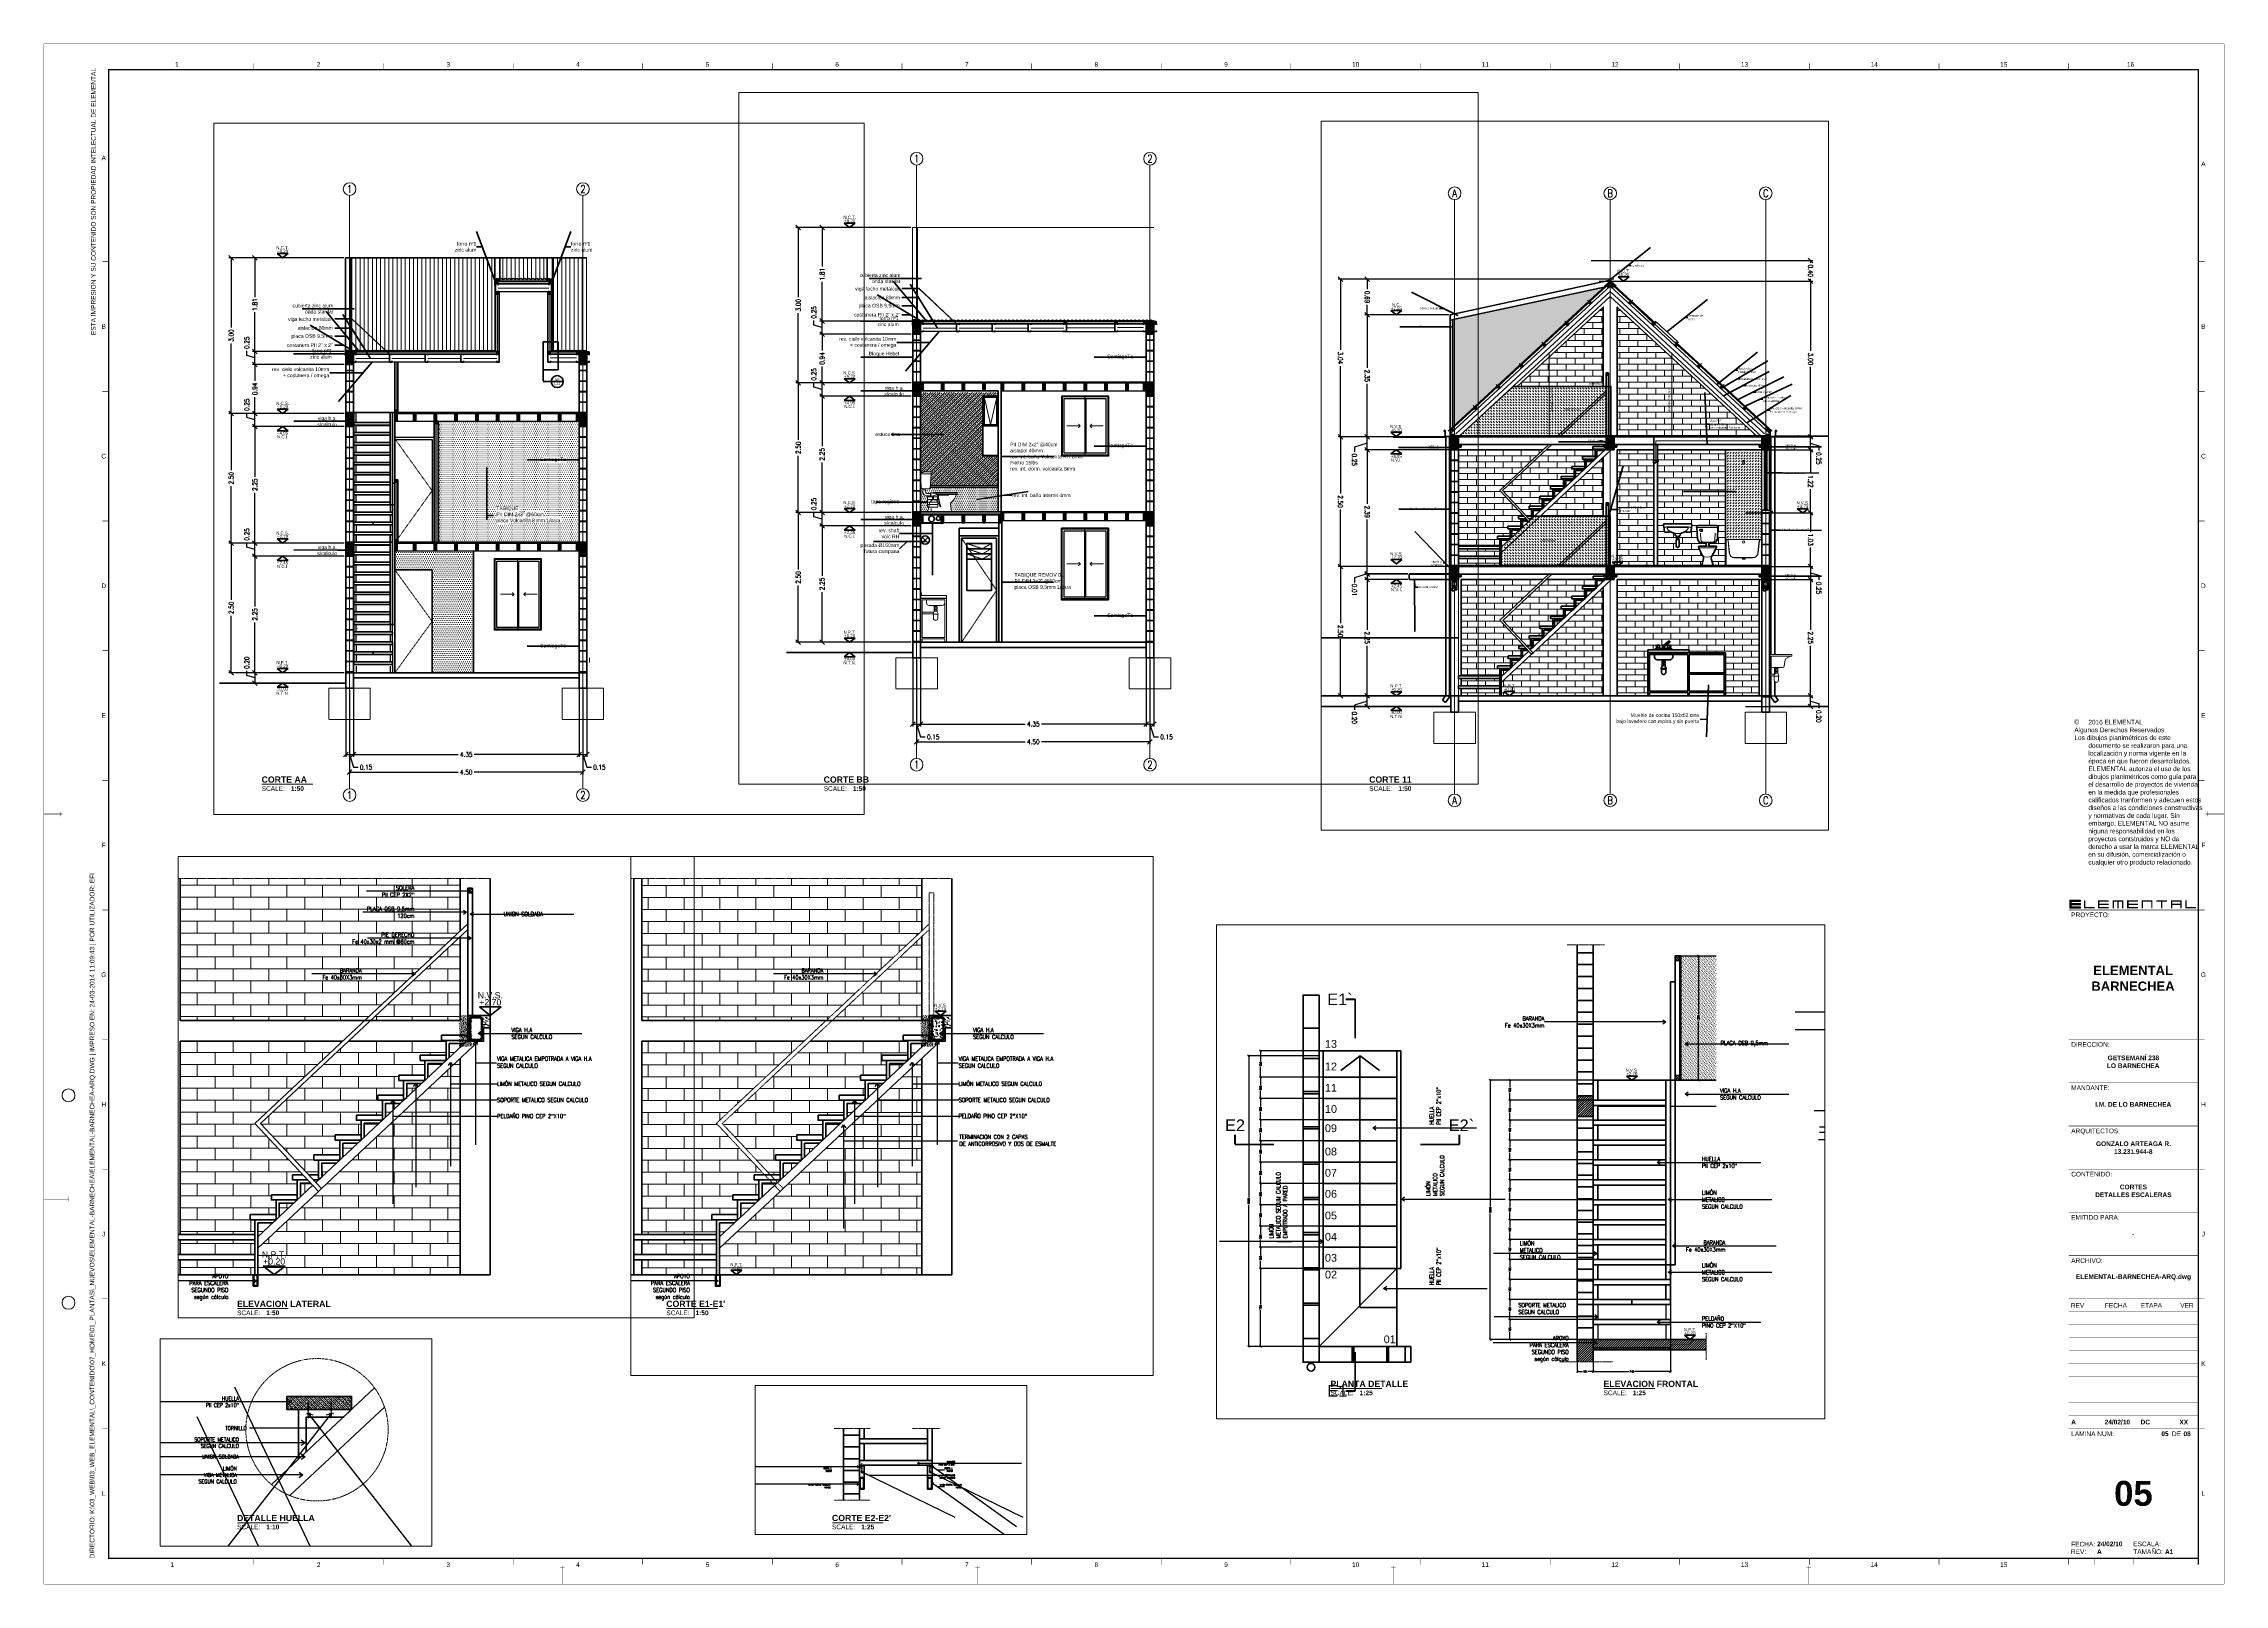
# Paper-space layout '05-CORTES' of a CAD drawing. Header units: metres, sheet in millimetres. Extents: x 1062 to 1903, y 0 to 594.
# The model-space entities are those that its viewports show. They can reach past a viewport. Long polylines and large blocks are cut down to what shows.
import ezdxf
from ezdxf.enums import TextEntityAlignment as Align

# ---------------------------------------------------------------- set-up
doc = ezdxf.new("R2010")
doc.units = ezdxf.units.M
doc.header["$LTSCALE"] = 5
doc.header["$MEASUREMENT"] = 0
doc.linetypes.add('DASHED2', pattern=[0.375, 0.25, -0.125])
doc.linetypes.add('HIDDEN', pattern=[0.375, 0.25, -0.125])
doc.layers.get('0').update_dxf_attribs({"color": 30})
doc.layers.get('DEFPOINTS').update_dxf_attribs({"color": 210})
for name, color, linetype, lineweight in [('A-ANNO-DIMS', 3, 'Continuous', 18), ('A-ANNO-NOTE', 7, 'Continuous', 35), ('A-ANNO-SYMB', 3, 'Continuous', 18), ('A-ANNO-TEXT', 3, 'Continuous', 18), ('A-DETL-PATT', 8, 'Continuous', 18), ('A-ELEV-MBE1', 7, 'Continuous', 35), ('A-ELEV-MBE2', 4, 'Continuous', 25), ('A-ELEV-OTLN', 1, 'Continuous', 50), ('A-ELEV-PATT', 8, 'Continuous', 18), ('A-FLOR-FTPT', 6, 'Continuous', 70), ('A-FLOR-LEVL', 7, 'Continuous', 35), ('A-FLOR-OVHD', 3, 'HIDDEN', 18), ('A-FURN', 8, 'Continuous', 18), ('A-GLAZ-FULL', 4, 'Continuous', 25), ('A-WALL-BATT', 8, 'BATTING', 18), ('A-WALL-FULL', 7, 'Continuous', 35), ('A-WALL-FULL-EXTR', 7, 'Continuous', 35), ('A-WALL-PATT', 8, 'Continuous', 18), ('G-ANNO-LOGO', 3, 'Continuous', 18), ('G-ANNO-TEXT', 3, 'Continuous', 18), ('G-ANNO-TTLB', 3, 'Continuous', 18)]:
    doc.layers.add(name, color=color, linetype=linetype, lineweight=lineweight)
doc.layers.add('A-ANNO-NPLT', color=210, linetype='Continuous', lineweight=18, plot=False)
doc.layers.add('G-ANNO-NPLT', color=210, linetype='Continuous', lineweight=18, plot=False)
doc.styles.add('E-ARIAL', font='arial.ttf')
doc.styles.add('E-ARIAL-BOLD', font='')
doc.styles.add('E-ROMANS', font='romans.shx', dxfattribs={"width": 0.8})
doc.styles.get('E-ARIAL-BOLD').set_extended_font_data('Arial', bold=True)
doc.linetypes.add('BATTING', pattern='A,0.0001,-0.1,[134,ltypeshp.shx,S=0.1,R=0,X=-0.1,Y=0],-0.2,[134,ltypeshp.shx,S=0.1,R=180,X=0.1,Y=0],-0.1', length=0.4001)
doc.dimstyles.new('E-0005_TICK_18', dxfattribs={"dimscale": 0.001, "dimtxt": 9, "dimasz": 9, "dimexe": 4.5, "dimexo": 3, "dimgap": 4.5, "dimtad": 0, "dimdec": 0, "dimlfac": 1000, "dimzin": 0, "dimdsep": 46, "dimtxsty": 'E-ROMANS', "dimblk": 'OBLIQUE', "dimcen": 4.5, "dimclrd": 256, "dimclre": 256, "dimclrt": 256, "dimadec": 0, "dimazin": 0, "dimtfac": 1, "dimtdec": 0, "dimtmove": 1, "dimatfit": 3, "dimldrblk": 'OPEN90', "dimfxl": 1, "dimtfill": 1, "dimtolj": 1, "dimtzin": 0, "dimarcsym": 0})
doc.dimstyles.new('E-0010_TICK_18', dxfattribs={"dimscale": 0.001, "dimtxt": 18, "dimasz": 18, "dimexe": 9, "dimexo": 6, "dimgap": 9, "dimtad": 0, "dimdec": 0, "dimlfac": 1000, "dimzin": 0, "dimdsep": 46, "dimtxsty": 'E-ROMANS', "dimblk": 'OBLIQUE', "dimcen": 9, "dimclrd": 256, "dimclre": 256, "dimclrt": 256, "dimadec": 0, "dimazin": 0, "dimtfac": 1, "dimtdec": 0, "dimtmove": 1, "dimatfit": 3, "dimldrblk": 'OPEN90', "dimfxl": 1, "dimtfill": 1, "dimtolj": 1, "dimtzin": 0, "dimarcsym": 0})
doc.dimstyles.new('E-0050_TICK_18', dxfattribs={"dimscale": 0.001, "dimtxt": 90, "dimasz": 90, "dimexe": 45, "dimexo": 30, "dimgap": 45, "dimtad": 0, "dimzin": 0, "dimdsep": 46, "dimtxsty": 'E-ROMANS', "dimblk": 'OBLIQUE', "dimcen": 45, "dimclrd": 256, "dimclre": 256, "dimclrt": 256, "dimadec": 0, "dimazin": 0, "dimtfac": 1, "dimtmove": 1, "dimatfit": 3, "dimldrblk": 'OPEN90', "dimfxl": 1, "dimtfill": 1, "dimtolj": 1, "dimtzin": 0, "dimarcsym": 0})
doc.dimstyles.new('E-0200_TICK_12', dxfattribs={"dimscale": 0.001, "dimtxt": 240, "dimasz": 240, "dimexe": 120, "dimexo": 80, "dimgap": 120, "dimtad": 0, "dimzin": 0, "dimdsep": 46, "dimtxsty": 'E-ROMANS', "dimblk": 'OBLIQUE', "dimcen": 120, "dimclrd": 256, "dimclre": 256, "dimclrt": 256, "dimadec": 0, "dimazin": 0, "dimtfac": 1, "dimtmove": 1, "dimatfit": 3, "dimldrblk": 'OPEN90', "dimfxl": 1, "dimtfill": 1, "dimtolj": 1, "dimtzin": 0, "dimlwd": -1, "dimarcsym": 0})
pattern_1 = [(0, (495.5, 1e-11), (0.01984375, 0.0396875), [0, -0.0396875])]
pattern_2 = [(90, (0, 0), (-0.11516106, 7e-18), []), (180, (0, 0), (-0.11516106, -0.17272), [0.11516106, -0.11516106])]
pattern_3 = [(45, (10.621123, 117.436983), (-0.0112253202, 0.0112253202), [])]

# ---------------------------------------------------------------- blocks, each defined once
blk = doc.blocks.new('*U45')
at = {"layer": 'G-ANNO-TTLB', "const_width": 0.18}
for points in [[(0, -2.5), (0, 0)], [(10, 0), (10, -2.5)], [(25, 0), (25, -2.5)]]:
    blk.add_lwpolyline(points, dxfattribs=at)
at = {"layer": 'G-ANNO-TTLB'}
blk.add_lwpolyline([(50, 0, 0.48, 0.48, 0), (50, -2.5, 0.48, 0.48, 0)], format="xyseb", dxfattribs=at)
blk = doc.blocks.new('*U36')
at = {"layer": 'G-ANNO-LOGO'}
for points in [[(0, -1), (0, 0), (1.33, 0), (1.33, -0.17), (0.17, -0.17), (0.17, -0.42), (1.33, -0.42), (1.33, -0.58), (0.17, -0.58), (0.17, -0.83), (1.33, -0.83), (1.33, -1)], [(1.74, -1), (1.74, 0), (1.91, 0), (1.91, -0.83), (3.07, -0.83), (3.07, -1)], [(3.48, -1), (3.48, 0), (4.81, 0), (4.81, -0.17), (3.65, -0.17), (3.65, -0.42), (4.81, -0.42), (4.81, -0.58), (3.65, -0.58), (3.65, -0.83), (4.81, -0.83), (4.81, -1)], [(6.47, -1), (6.47, -0.17), (6.05, -0.17), (6.05, -1), (5.88, -1), (5.88, -0.17), (5.47, -0.17), (5.47, -1), (5.3, -1), (5.3, 0), (6.63, 0), (6.63, -1)], [(7.12, -1), (7.12, 0), (8.45, 0), (8.45, -0.17), (7.29, -0.17), (7.29, -0.42), (8.45, -0.42), (8.45, -0.58), (7.29, -0.58), (7.29, -0.83), (8.45, -0.83), (8.45, -1)], [(10.11, -1), (10.11, -0.17), (9.11, -0.17), (9.11, -1), (8.94, -1), (8.94, 0), (10.27, 0), (10.27, -1)], [(11.51, -0.17), (11.51, -1), (11.34, -1), (11.34, -0.17), (10.76, -0.17), (10.76, 0), (12.09, 0), (12.09, -0.17)], [(14.36, -1), (14.36, 0), (14.52, 0), (14.52, -0.83), (15.69, -0.83), (15.69, -1)]]:
    blk.add_hatch(color=256, dxfattribs=at).paths.add_polyline_path(points)
h = blk.add_hatch(color=256, dxfattribs=at)
edge = h.paths.add_edge_path()
edge.add_spline(control_points=[(13.74, -0.42), (13.74, -0.42), (12.74, -0.42), (12.74, -0.42), (12.74, -0.42), (12.74, -0.17), (12.74, -0.17), (12.74, -0.17), (13.74, -0.17), (13.74, -0.17), (13.74, -0.17), (13.74, -0.42), (13.74, -0.42)], knot_values=[0, 0, 0, 0, 1, 1, 1, 2, 2, 2, 3, 3, 3, 4, 4, 4, 4], degree=3, periodic=0)
edge = h.paths.add_edge_path(flags=16)
edge.add_spline(control_points=[(12.57, 0), (12.57, 0), (12.57, -1), (12.57, -1), (12.57, -1), (12.74, -1), (12.74, -1), (12.74, -1), (12.74, -0.58), (12.74, -0.58), (12.74, -0.58), (13.74, -0.58), (13.74, -0.58), (13.74, -0.58), (13.74, -1), (13.74, -1), (13.74, -1), (13.91, -1), (13.91, -1), (13.91, -1), (13.91, 0), (13.91, 0), (13.91, 0), (12.57, 0), (12.57, 0)], knot_values=[0, 0, 0, 0, 1, 1, 1, 2, 2, 2, 3, 3, 3, 4, 4, 4, 5, 5, 5, 6, 6, 6, 7, 7, 7, 8, 8, 8, 8], degree=3, periodic=0)
blk.add_lwpolyline([(0, 0), (0, -1)])
at = {"layer": 'A-ANNO-NPLT'}
blk.add_lwpolyline([(0, -1), (0, 0), (1.33, 0), (1.33, -0.17), (0.17, -0.17), (0.17, -0.42), (1.33, -0.42), (1.33, -0.58), (0.17, -0.58), (0.17, -0.83), (1.33, -0.83), (1.33, -1), (0, -1)], close=True, dxfattribs=at)
blk = doc.blocks.new('B-FOLD_MARK')
at = {"layer": 'A-ANNO-SYMB', "const_width": 0.13, "flags": 128}
for points in [[(1518.14, -686.71), (1519.94, -686.71)], [(1519.04, -685.81), (1519.04, -692.96)]]:
    blk.add_lwpolyline(points, dxfattribs=at)
blk = doc.blocks.new('B-HOLE_PUNCHER')
at = {"const_width": 0.18, "flags": 128}
for points in [[(3.56, 144.5), (13.06, 144.5)], [(13.06, 145.4), (13.06, 143.6)]]:
    blk.add_lwpolyline(points, dxfattribs=at)
blk = doc.blocks.new('*U40')
at = {"layer": 'G-ANNO-NPLT', "const_width": 0.18}
for points in [[(0, 594), (-841, 594)], [(-841, 0), (-841, 594)], [(0, 0), (0, 594)], [(0, 0), (-841, 0)]]:
    blk.add_lwpolyline(points, dxfattribs=at)
at = {"layer": 'G-ANNO-TTLB', "const_width": 0.5, "flags": 128}
blk.add_lwpolyline([(-816, 584), (-816, 10), (-10, 10), (-10, 584)], close=True, dxfattribs=at)
at = {"layer": 'G-ANNO-TTLB', "const_width": 0.18, "flags": 128}
for points in [[(-760, 586.5), (-760, 584)], [(-710, 586.5), (-710, 584)], [(-660, 586.5), (-660, 584)], [(-610, 586.5), (-610, 584)], [(-560, 586.5), (-560, 584)], [(-510, 586.5), (-510, 584)], [(-460, 586.5), (-460, 584)], [(-410, 586.5), (-410, 584)], [(-360, 586.5), (-360, 584)], [(-310, 586.5), (-310, 584)], [(-260, 586.5), (-260, 584)], [(-210, 586.5), (-210, 584)], [(-160, 586.5), (-160, 584)], [(-110, 586.5), (-110, 584)], [(-60, 586.5), (-60, 584)], [(-841, 578.5), (-841, 576)], [(-816, 510), (-818.5, 510)], [(-7.5, 510), (-10, 510)], [(-816, 460), (-818.5, 460)], [(-7.5, 460), (-10, 460)], [(-816, 410), (-818.5, 410)], [(-7.5, 410), (-10, 410)], [(-816, 360), (-818.5, 360)], [(-7.5, 360), (-10, 360)], [(-816, 310), (-818.5, 310)], [(-7.5, 310), (-10, 310)], [(-816, 260), (-818.5, 260)], [(-7.5, 260), (-10, 260)], [(-816, 210), (-818.5, 210)], [(-7.5, 210), (-10, 210)], [(-816, 160), (-818.5, 160)], [(-7.5, 160), (-10, 160)], [(-816, 110), (-818.5, 110)], [(-7.5, 110), (-10, 110)], [(-7.5, 110), (-10, 110)], [(-816, 60), (-818.5, 60)], [(-7.5, 60), (-10, 60)], [(-7.5, 60), (-10, 60)], [(-760, 10), (-760, 7.5)], [(-710, 10), (-710, 7.5)], [(-660, 10), (-660, 7.5)], [(-610, 10), (-610, 7.5)], [(-560, 10), (-560, 7.5)], [(-510, 10), (-510, 7.5)], [(-460, 10), (-460, 7.5)], [(-410, 10), (-410, 7.5)], [(-360, 10), (-360, 7.5)], [(-310, 10), (-310, 7.5)], [(-260, 10), (-260, 7.5)], [(-210, 10), (-210, 7.5)], [(-160, 10), (-160, 7.5)], [(-110, 10), (-110, 7.5)], [(-60, 10), (-60, 7.5)]]:
    blk.add_lwpolyline(points, dxfattribs=at)
at = {"layer": 'G-ANNO-TTLB'}
for points, const_width in [([(-10, 260), (-60, 260)], 0.18), ([(-10, 210), (-60, 210)], 0.18), ([(-10, 193.33), (-60, 193.33)], 0.18), ([(-10, 176.67), (-60, 176.67)], 0.18), ([(-60, 176.67), (-10, 176.67)], 0.18), ([(-60, 160), (-10, 160)], 0.18), ([(-60, 160), (-10, 160)], 0.18), ([(-60, 160), (-10, 160)], 0.18), ([(-60, 160), (-10, 160)], 0.18), ([(-60, 143.33), (-10, 143.33)], 0.18), ([(-60, 126.67), (-10, 126.67)], 0.18), ([(-60, 126.67), (-10, 126.67)], 0.18), ([(-60, 110), (-10, 110)], 0.18), ([(-60, 105), (-10, 105)], 0.12), ([(-60, 100), (-10, 100)], 0.12), ([(-60, 95), (-10, 95)], 0.12), ([(-60, 90), (-10, 90)], 0.12), ([(-60, 85), (-10, 85)], 0.12), ([(-60, 80), (-10, 80)], 0.12), ([(-60, 75), (-10, 75)], 0.12), ([(-60, 70), (-10, 70)], 0.12), ([(-60, 60), (-10, 60)], 0.18), ([(-60, 60), (-10, 60)], 0.18), ([(-60, 65), (-10, 65)], 0.12), ([(-124.5, 10), (-64.5, 10)], 0.18)]:
    blk.add_lwpolyline(points, dxfattribs=dict(at, const_width=const_width))
for centre in [(-831.5, 188.5), (-831.5, 108.5)]:
    blk.add_circle(centre, 2.5, dxfattribs=at)
at = {"layer": 'G-ANNO-LOGO', "xscale": 3.1, "yscale": 3.1, "zscale": 3.1}
blk.add_blockref('*U36', (-59.49, 263.76), dxfattribs=at)
at = {"layer": 'G-ANNO-TTLB', "xscale": -1, "rotation": 270}
blk.add_blockref('B-FOLD_MARK', (-148.04, -1222.04), dxfattribs=at)
at = {"layer": 'G-ANNO-TTLB', "rotation": 90}
blk.add_blockref('B-FOLD_MARK', (-692.96, -1222.04), dxfattribs=at)
at = {"layer": 'G-ANNO-TTLB'}
for name, p in [('B-HOLE_PUNCHER', (-844.56, 4)), ('B-FOLD_MARK', (-2160.04, 692.96)), ('B-FOLD_MARK', (-1999.79, 692.96)), ('B-FOLD_MARK', (-1839.54, 692.96)), ('B-FOLD_MARK', (-1679.29, 692.96))]:
    blk.add_blockref(name, p, dxfattribs=at)
at = {"layer": 'G-ANNO-TEXT', "style": 'E-ARIAL'}
for s, p in [('1', (-789.65, 586.07)), ('2', (-735, 586.07)), ('3', (-685, 586.07)), ('4', (-635, 586.07)), ('5', (-585, 586.07)), ('6', (-535, 586.07)), ('7', (-485, 586.07)), ('8', (-435, 586.07)), ('9', (-385, 586.07)), ('10', (-335, 586.07)), ('11', (-285, 586.07)), ('12', (-235, 586.07)), ('13', (-185, 586.07)), ('14', (-135, 586.07)), ('15', (-85, 586.07)), ('16', (-36.11, 586.07)), ('A', (-817.91, 549.98)), ('A', (-8.02, 547.71)), ('B', (-817.91, 485)), ('B', (-8.02, 485)), ('C', (-817.91, 435)), ('C', (-8.02, 435)), ('D', (-817.91, 385)), ('D', (-8.02, 385)), ('E', (-817.91, 335)), ('E', (-8.02, 335)), ('F', (-817.91, 285)), ('F', (-8.02, 285)), ('G', (-817.91, 235)), ('G', (-8.02, 235)), ('H', (-817.91, 185)), ('H', (-8.02, 185)), ('J', (-817.91, 135)), ('J', (-8.02, 135)), ('K', (-817.91, 85)), ('K', (-8.02, 85)), ('L', (-817.91, 35)), ('L', (-8.02, 35)), ('2', (-735, 7.51)), ('3', (-685, 7.51)), ('6', (-535, 7.51)), ('8', (-435, 7.51)), ('9', (-385, 7.51)), ('10', (-335, 7.51)), ('12', (-235, 7.51)), ('13', (-185, 7.51)), ('1', (-791.51, 7.51)), ('4', (-635, 7.51)), ('5', (-585, 7.51)), ('7', (-485, 7.51)), ('11', (-285, 7.51)), ('14', (-135, 7.51)), ('15', (-85, 7.51))]:
    blk.add_text(s, height=1.8, dxfattribs=at).set_placement(p, align=Align.MIDDLE_CENTER)
for s, p in [('PROYECTO:', (-59, 259.02)), ('DIRECCION:', (-59, 209.02)), ('MANDANTE:', (-59, 192.35)), ('ARQUITECTOS:', (-59, 175.68)), ('CONTENIDO:', (-59, 159.02)), ('EMITIDO PARA:', (-59, 142.35)), ('ARCHIVO:', (-59, 125.68)), ('LAMINA NUM:', (-59, 58.88))]:
    blk.add_text(s, height=1.8, dxfattribs=at).set_placement(p, align=Align.TOP_LEFT)
at = {"layer": 'G-ANNO-TEXT'}
for s, style, p in [('REV', 'E-ARIAL', (-59.13, 107.5)), ('FECHA', 'E-ARIAL', (-45.99, 107.5)), ('ETAPA', 'E-ARIAL', (-32.2, 107.5)), ('VER', 'E-ARIAL', (-16.94, 107.5)), ('DE', 'E-ARIAL', (-20.14, 57.99)), ('REV:', 'E-ARIAL', (-59.1, 12.54)), ('FECHA:', 'E-ARIAL', (-59, 15.44)), ('TAMAÑO:', 'E-ARIAL', (-35.06, 12.5)), ('ESCALA:', 'E-ARIAL', (-35.06, 15.5)), ('A1', 'E-ARIAL-BOLD', (-22.82, 12.5))]:
    blk.add_text(s, height=1.8, dxfattribs=dict(at, style=style)).set_placement(p, align=Align.MIDDLE_LEFT)
at = {"layer": 'G-ANNO-TEXT', "insert": (-822.79, 584.67), "char_height": 1.8, "width": 119.9233, "attachment_point": 3, "rotation": 90, "style": 'E-ARIAL'}
blk.add_mtext('ESTA IMPRESION Y SU CONTENIDO SON PROPIEDAD INTELECTUAL DE ELEMENTAL', dxfattribs=at)
at = {"layer": 'G-ANNO-TEXT', "insert": (-823.3, 9.95), "char_height": 1.8, "attachment_point": 1, "rotation": 90, "style": 'E-ARIAL'}
blk.add_mtext_dynamic_manual_height_columns('DIRECTORIO: K:\\\\03_WEB\\\\03_WEB_ELEMENTAL\\\\_CONTENIDO\\\\07_HOME\\\\01_PLANTAS\\\\_NUEVOS\\\\ELEMENTAL-BARNECHEA\\\\ELEMENTAL-BARNECHEA-ARQ.DWG | IMPRESO EN: 24-03-2014 11:09:43 | POR UTILIZADOR: EFI', width=425.5597, gutter_width=9, heights=[0], dxfattribs=at)
at = {"layer": 'G-ANNO-TEXT', "style": 'E-ARIAL-BOLD'}
for tag, p, height in [('PROJECT_TITLE_001', (-55.32, 232.27), 3.6), ('SITE_001', (-37.78, 200.77), 1.8), ('CLIENT_001', (-39.57, 184.1), 1.8), ('ARCHITECTS_001', (-43.11, 168.95), 1.8), ('ARCHITECTS_002', (-43.25, 165.92), 1.8), ('DRAWING_TITLE_001', (-45.37, 151), 1.8), ('DESIGN_STAGE_001', (-44.88, 134.33), 1.8), ('FILENAME_001', (-57.22, 117.68), 1.8)]:
    blk.add_attdef(tag, p, '', height=height, dxfattribs=at)
for tag, p in [('VERSION_9', (-59, 102.5)), ('DATE_9', (-46.09, 102.5)), ('STAGE_9', (-32.25, 102.5)), ('CHECKED_BY_9', (-17.25, 102.5)), ('VERSION_8', (-59, 97.5)), ('VERSION_7', (-59, 92.5)), ('DATE_8', (-46.09, 97.5)), ('DATE_7', (-46.09, 92.5)), ('STAGE_8', (-32.25, 97.5)), ('STAGE_7', (-32.25, 92.5)), ('CHECKED_BY_8', (-17.25, 97.5)), ('CHECKED_BY_7', (-17.25, 92.5)), ('VERSION_6', (-59, 87.5)), ('DATE_6', (-46.09, 87.5)), ('STAGE_6', (-32.25, 87.5)), ('CHECKED_BY_6', (-17.25, 87.5)), ('VERSION_5', (-59, 82.5)), ('VERSION_4', (-59, 77.5)), ('DATE_5', (-46.09, 82.5)), ('DATE_4', (-46.09, 77.5)), ('STAGE_5', (-32.25, 82.5)), ('STAGE_4', (-32.25, 77.5)), ('CHECKED_BY_5', (-17.25, 82.5)), ('CHECKED_BY_4', (-17.25, 77.5)), ('VERSION_3', (-59, 72.5)), ('VERSION_2', (-59, 67.5)), ('DATE_3', (-46.09, 72.5)), ('DATE_2', (-46.09, 67.5)), ('STAGE_3', (-32.25, 72.5)), ('STAGE_2', (-32.25, 67.5)), ('CHECKED_BY_3', (-17.25, 72.5)), ('CHECKED_BY_2', (-17.25, 67.5)), ('VERSION_1', (-59, 62.5)), ('DATE_1', (-46.09, 62.5)), ('STAGE_1', (-32.25, 62.5)), ('CHECKED_BY_1', (-17.25, 62.5)), ('SHEET_TOTAL', (-15.68, 57.98)), ('DATE', (-49.01, 15.53)), ('REV', (-49.01, 12.51)), ('SCALE', (-22.81, 15.53))]:
    blk.add_attdef(tag, text='', height=1.8, dxfattribs=at).set_placement(p, align=Align.MIDDLE_LEFT)
blk.add_attdef('SHEET_COPY', text='', height=1.8, dxfattribs=at).set_placement((-21.42, 57.98), align=Align.MIDDLE_RIGHT)
blk.add_attdef('SHEET', text='', height=9.6, dxfattribs=at).set_placement((-35, 35), align=Align.MIDDLE_CENTER)
blk = doc.blocks.new('*U39')
at = {"layer": 'A-ANNO-SYMB'}
blk.add_line((25.61, 0), (6, 0), dxfattribs=at)
at = {"layer": 'A-ANNO-SYMB', "style": 'E-ARIAL'}
blk.add_text('SCALE:', height=1.8, dxfattribs=at).set_placement((5.88, -2.55))
at = {"layer": 'A-ANNO-SYMB', "style": 'E-ARIAL-BOLD'}
blk.add_attdef('SHEET', text='', height=6, dxfattribs=at).set_placement((5, 0.28), align=Align.MIDDLE_RIGHT)
blk.add_attdef('TITLE', (5.86, 0.61), '', height=2.4, dxfattribs=at)
blk.add_attdef('SCALE', text='', height=1.8, dxfattribs=at).set_placement((17.14, -0.75), align=Align.TOP_LEFT)
blk = doc.blocks.new('A$C7331713F')
for p, q in [((0, 0.045), (0.07, 0)), ((0.07, 0.045), (0, 0))]:
    blk.add_line(p, q)
blk.add_lwpolyline([(0, 0), (0.07, 0), (0.07, 0.045), (0, 0.045)], close=True)
blk = doc.blocks.new('_Oblique')
at = {"color": 0, "linetype": 'ByBlock', "lineweight": -2}
blk.add_line((-0.5, -0.5), (0.5, 0.5), dxfattribs=at)
blk = doc.blocks.new('TAG-LEVEL-CO')
for points in [[(0.352, 0.272), (-0.352, 0.272)], [(0.352, 0.272), (0, 0), (-0.352, 0.272)]]:
    blk.add_lwpolyline(points)
at = {"style": 'E-ARIAL'}
for tag, p in [('N.P.T.', (0, 0.486)), ('%%P0,00', (0, 0.262))]:
    blk.add_attdef(tag, text='', height=0.2, dxfattribs=at).set_placement(p, align=Align.BOTTOM_CENTER)
blk = doc.blocks.new('*D555')
at = {"layer": 'A-ANNO-DIMS', "lineweight": -2, "transparency": 16777216}
for p, q in [((653.4843, 80.2352), (653.4843, 80.3252)), ((655.3615, 80.3139), (653.5968, 80.3139)), ((653.6418, 80.0619), (653.6418, 80.3139)), ((653.6418, 80.1879), (653.4843, 80.2352)), ((655.3615, 80.0619), (653.5968, 80.0619))]:
    blk.add_line(p, q, dxfattribs=at)
at = {"layer": 'DEFPOINTS', "color": 0, "transparency": 16777216}
for p in [(653.6418, 80.3139), (655.3915, 80.3139), (655.3915, 80.0619)]:
    blk.add_point(p, dxfattribs=at)
at = {"layer": 'A-ANNO-DIMS', "lineweight": -2, "transparency": 16777216, "xscale": 0.09, "yscale": 0.09, "zscale": 0.09}
for p, rotation in [((653.6418, 80.3139), 90), ((653.6418, 80.0619), 270)]:
    blk.add_blockref('_Oblique', p, dxfattribs=dict(at, rotation=rotation))
at = {"layer": 'A-ANNO-DIMS', "transparency": 16777216, "insert": (653.4843, 80.4799), "char_height": 0.09, "attachment_point": 5, "rotation": 90, "style": 'E-ROMANS', "bg_fill": 3, "box_fill_scale": 1.25, "bg_fill_color": 256, "bg_fill_true_color": 13158600, "bg_fill_transparency": 0}
blk.add_mtext('\\A1;0.25', dxfattribs=at)
blk = doc.blocks.new('_Open90')
at = {"color": 0, "linetype": 'ByBlock', "lineweight": -2}
for p, q in [((0, 0), (-1, 0)), ((-0.5, 0.5), (0, 0)), ((0, 0), (-0.5, -0.5))]:
    blk.add_line(p, q, dxfattribs=at)
blk = doc.blocks.new('*D556')
at = {"layer": 'A-ANNO-DIMS', "lineweight": -2, "transparency": 16777216}
for p, q in [((655.3615, 82.5619), (653.5968, 82.5619)), ((653.6418, 82.5619), (653.6418, 81.5926)), ((653.6418, 80.3139), (653.6418, 81.2832)), ((655.3615, 80.3139), (653.5968, 80.3139))]:
    blk.add_line(p, q, dxfattribs=at)
at = {"layer": 'DEFPOINTS', "color": 0, "transparency": 16777216}
for p in [(653.6418, 82.5619), (655.3915, 82.5619), (655.3915, 80.3139)]:
    blk.add_point(p, dxfattribs=at)
at = {"layer": 'A-ANNO-DIMS', "lineweight": -2, "transparency": 16777216, "xscale": 0.09, "yscale": 0.09, "zscale": 0.09}
for p, rotation in [((653.6418, 82.5619), 90), ((653.6418, 80.3139), 270)]:
    blk.add_blockref('_Oblique', p, dxfattribs=dict(at, rotation=rotation))
at = {"layer": 'A-ANNO-DIMS', "transparency": 16777216, "insert": (653.6418, 81.4379), "char_height": 0.09, "attachment_point": 5, "rotation": 90, "style": 'E-ROMANS', "bg_fill": 3, "box_fill_scale": 1.25, "bg_fill_color": 256, "bg_fill_true_color": 13158600, "bg_fill_transparency": 0}
blk.add_mtext('\\A1;2.25', dxfattribs=at)
blk = doc.blocks.new('*D557')
at = {"layer": 'A-ANNO-DIMS', "lineweight": -2, "transparency": 16777216}
for p, q in [((653.4843, 82.7352), (653.4843, 82.8252)), ((655.3615, 82.8139), (653.5968, 82.8139)), ((653.6418, 82.5619), (653.6418, 82.8139)), ((653.6418, 82.6879), (653.4843, 82.7352)), ((655.3615, 82.5619), (653.5968, 82.5619))]:
    blk.add_line(p, q, dxfattribs=at)
at = {"layer": 'DEFPOINTS', "color": 0, "transparency": 16777216}
for p in [(653.6418, 82.8139), (655.3915, 82.8139), (655.3915, 82.5619)]:
    blk.add_point(p, dxfattribs=at)
at = {"layer": 'A-ANNO-DIMS', "lineweight": -2, "transparency": 16777216, "xscale": 0.09, "yscale": 0.09, "zscale": 0.09}
for p, rotation in [((653.6418, 82.8139), 90), ((653.6418, 82.5619), 270)]:
    blk.add_blockref('_Oblique', p, dxfattribs=dict(at, rotation=rotation))
at = {"layer": 'A-ANNO-DIMS', "transparency": 16777216, "insert": (653.4843, 82.9799), "char_height": 0.09, "attachment_point": 5, "rotation": 90, "style": 'E-ROMANS', "bg_fill": 3, "box_fill_scale": 1.25, "bg_fill_color": 256, "bg_fill_true_color": 13158600, "bg_fill_transparency": 0}
blk.add_mtext('\\A1;0.25', dxfattribs=at)
blk = doc.blocks.new('*D558')
at = {"layer": 'A-ANNO-DIMS', "lineweight": -2, "transparency": 16777216}
for p, q in [((655.3615, 83.7569), (653.5968, 83.7569)), ((653.6418, 83.7569), (653.6418, 83.4418)), ((653.6418, 82.8139), (653.6418, 83.129)), ((655.3615, 82.8139), (653.5968, 82.8139))]:
    blk.add_line(p, q, dxfattribs=at)
at = {"layer": 'DEFPOINTS', "color": 0, "transparency": 16777216}
for p in [(653.6418, 83.7569), (655.3915, 83.7569), (655.3915, 82.8139)]:
    blk.add_point(p, dxfattribs=at)
at = {"layer": 'A-ANNO-DIMS', "lineweight": -2, "transparency": 16777216, "xscale": 0.09, "yscale": 0.09, "zscale": 0.09}
for p, rotation in [((653.6418, 83.7569), 90), ((653.6418, 82.8139), 270)]:
    blk.add_blockref('_Oblique', p, dxfattribs=dict(at, rotation=rotation))
at = {"layer": 'A-ANNO-DIMS', "transparency": 16777216, "insert": (653.6418, 83.2854), "char_height": 0.09, "attachment_point": 5, "rotation": 90, "style": 'E-ROMANS', "bg_fill": 3, "box_fill_scale": 1.25, "bg_fill_color": 256, "bg_fill_true_color": 13158600, "bg_fill_transparency": 0}
blk.add_mtext('\\A1;0.94', dxfattribs=at)
blk = doc.blocks.new('*D559')
at = {"layer": 'A-ANNO-DIMS', "lineweight": -2, "transparency": 16777216}
for p, q in [((653.4843, 83.9302), (653.4843, 84.0202)), ((655.3615, 84.0089), (653.5968, 84.0089)), ((653.6418, 83.7569), (653.6418, 84.0089)), ((653.6418, 83.8829), (653.4843, 83.9302)), ((655.3615, 83.7569), (653.5968, 83.7569))]:
    blk.add_line(p, q, dxfattribs=at)
at = {"layer": 'DEFPOINTS', "color": 0, "transparency": 16777216}
for p in [(653.6418, 84.0089), (655.3915, 84.0089), (655.3915, 83.7569)]:
    blk.add_point(p, dxfattribs=at)
at = {"layer": 'A-ANNO-DIMS', "lineweight": -2, "transparency": 16777216, "xscale": 0.09, "yscale": 0.09, "zscale": 0.09}
for p, rotation in [((653.6418, 84.0089), 90), ((653.6418, 83.7569), 270)]:
    blk.add_blockref('_Oblique', p, dxfattribs=dict(at, rotation=rotation))
at = {"layer": 'A-ANNO-DIMS', "transparency": 16777216, "insert": (653.4843, 84.1749), "char_height": 0.09, "attachment_point": 5, "rotation": 90, "style": 'E-ROMANS', "bg_fill": 3, "box_fill_scale": 1.25, "bg_fill_color": 256, "bg_fill_true_color": 13158600, "bg_fill_transparency": 0}
blk.add_mtext('\\A1;0.25', dxfattribs=at)
blk = doc.blocks.new('*D560')
at = {"layer": 'A-ANNO-DIMS', "lineweight": -2, "transparency": 16777216}
for p, q in [((655.3554, 85.8139), (653.5968, 85.8139)), ((653.6418, 85.8139), (653.6418, 85.0507)), ((653.6418, 84.0089), (653.6418, 84.7721)), ((655.3615, 84.0089), (653.5968, 84.0089))]:
    blk.add_line(p, q, dxfattribs=at)
at = {"layer": 'DEFPOINTS', "color": 0, "transparency": 16777216}
for p in [(653.6418, 85.8139), (655.3854, 85.8139), (655.3915, 84.0089)]:
    blk.add_point(p, dxfattribs=at)
at = {"layer": 'A-ANNO-DIMS', "lineweight": -2, "transparency": 16777216, "xscale": 0.09, "yscale": 0.09, "zscale": 0.09}
for p, rotation in [((653.6418, 85.8139), 90), ((653.6418, 84.0089), 270)]:
    blk.add_blockref('_Oblique', p, dxfattribs=dict(at, rotation=rotation))
at = {"layer": 'A-ANNO-DIMS', "transparency": 16777216, "insert": (653.6418, 84.9114), "char_height": 0.09, "attachment_point": 5, "rotation": 90, "style": 'E-ROMANS', "bg_fill": 3, "box_fill_scale": 1.25, "bg_fill_color": 256, "bg_fill_true_color": 13158600, "bg_fill_transparency": 0}
blk.add_mtext('\\A1;1.81', dxfattribs=at)
blk = doc.blocks.new('*D561')
at = {"layer": 'A-ANNO-DIMS', "lineweight": -2, "transparency": 16777216}
for p, q in [((655.3615, 80.3139), (653.1375, 80.3139)), ((653.1825, 80.3139), (653.1825, 79.2186)), ((653.1825, 77.8139), (653.1825, 78.9092)), ((655.3615, 77.8139), (653.1375, 77.8139))]:
    blk.add_line(p, q, dxfattribs=at)
at = {"layer": 'DEFPOINTS', "color": 0, "transparency": 16777216}
for p in [(653.1825, 80.3139), (655.3915, 80.3139), (655.3915, 77.8139)]:
    blk.add_point(p, dxfattribs=at)
at = {"layer": 'A-ANNO-DIMS', "lineweight": -2, "transparency": 16777216, "xscale": 0.09, "yscale": 0.09, "zscale": 0.09}
for p, rotation in [((653.1825, 80.3139), 90), ((653.1825, 77.8139), 270)]:
    blk.add_blockref('_Oblique', p, dxfattribs=dict(at, rotation=rotation))
at = {"layer": 'A-ANNO-DIMS', "transparency": 16777216, "insert": (653.1825, 79.0639), "char_height": 0.09, "attachment_point": 5, "rotation": 90, "style": 'E-ROMANS', "bg_fill": 3, "box_fill_scale": 1.25, "bg_fill_color": 256, "bg_fill_true_color": 13158600, "bg_fill_transparency": 0}
blk.add_mtext('\\A1;2.50', dxfattribs=at)
blk = doc.blocks.new('*D562')
at = {"layer": 'A-ANNO-DIMS', "lineweight": -2, "transparency": 16777216}
for p, q in [((655.3615, 82.8139), (653.1375, 82.8139)), ((653.1825, 82.8139), (653.1825, 81.7186)), ((653.1825, 80.3139), (653.1825, 81.4092)), ((655.3615, 80.3139), (653.1375, 80.3139))]:
    blk.add_line(p, q, dxfattribs=at)
at = {"layer": 'DEFPOINTS', "color": 0, "transparency": 16777216}
for p in [(653.1825, 82.8139), (655.3915, 82.8139), (655.3915, 80.3139)]:
    blk.add_point(p, dxfattribs=at)
at = {"layer": 'A-ANNO-DIMS', "lineweight": -2, "transparency": 16777216, "xscale": 0.09, "yscale": 0.09, "zscale": 0.09}
for p, rotation in [((653.1825, 82.8139), 90), ((653.1825, 80.3139), 270)]:
    blk.add_blockref('_Oblique', p, dxfattribs=dict(at, rotation=rotation))
at = {"layer": 'A-ANNO-DIMS', "transparency": 16777216, "insert": (653.1825, 81.5639), "char_height": 0.09, "attachment_point": 5, "rotation": 90, "style": 'E-ROMANS', "bg_fill": 3, "box_fill_scale": 1.25, "bg_fill_color": 256, "bg_fill_true_color": 13158600, "bg_fill_transparency": 0}
blk.add_mtext('\\A1;2.50', dxfattribs=at)
blk = doc.blocks.new('*D563')
at = {"layer": 'A-ANNO-DIMS', "lineweight": -2, "transparency": 16777216}
for p, q in [((655.3554, 85.8139), (653.1375, 85.8139)), ((653.1825, 85.8139), (653.1825, 84.4686)), ((653.1825, 82.8139), (653.1825, 84.1592)), ((655.3615, 82.8139), (653.1375, 82.8139))]:
    blk.add_line(p, q, dxfattribs=at)
at = {"layer": 'DEFPOINTS', "color": 0, "transparency": 16777216}
for p in [(653.1825, 85.8139), (655.3854, 85.8139), (655.3915, 82.8139)]:
    blk.add_point(p, dxfattribs=at)
at = {"layer": 'A-ANNO-DIMS', "lineweight": -2, "transparency": 16777216, "xscale": 0.09, "yscale": 0.09, "zscale": 0.09}
for p, rotation in [((653.1825, 85.8139), 90), ((653.1825, 82.8139), 270)]:
    blk.add_blockref('_Oblique', p, dxfattribs=dict(at, rotation=rotation))
at = {"layer": 'A-ANNO-DIMS', "transparency": 16777216, "insert": (653.1825, 84.3139), "char_height": 0.09, "attachment_point": 5, "rotation": 90, "style": 'E-ROMANS', "bg_fill": 3, "box_fill_scale": 1.25, "bg_fill_color": 256, "bg_fill_true_color": 13158600, "bg_fill_transparency": 0}
blk.add_mtext('\\A1;3.00', dxfattribs=at)
blk = doc.blocks.new('*D593')
at = {"layer": 'A-ANNO-DIMS', "lineweight": -2, "transparency": 16777216}
for p, q in [((655.3915, 77.5839), (655.3915, 76.1914)), ((655.5415, 77.5839), (655.5415, 76.1914)), ((655.3915, 76.2364), (655.5415, 76.2364)), ((655.4665, 76.2364), (655.5408, 75.9889)), ((655.5408, 75.9889), (655.6308, 75.9889))]:
    blk.add_line(p, q, dxfattribs=at)
at = {"layer": 'DEFPOINTS', "color": 0, "transparency": 16777216}
for p in [(655.3915, 77.6139), (655.5415, 77.6139), (655.5415, 76.2364)]:
    blk.add_point(p, dxfattribs=at)
at = {"layer": 'A-ANNO-DIMS', "lineweight": -2, "transparency": 16777216, "xscale": 0.09, "yscale": 0.09, "zscale": 0.09, "rotation": 180}
blk.add_blockref('_Oblique', (655.3915, 76.2364), dxfattribs=at)
at = {"layer": 'A-ANNO-DIMS', "lineweight": -2, "transparency": 16777216, "xscale": 0.09, "yscale": 0.09, "zscale": 0.09}
blk.add_blockref('_Oblique', (655.5415, 76.2364), dxfattribs=at)
at = {"layer": 'A-ANNO-DIMS', "transparency": 16777216, "insert": (655.7855, 75.9889), "char_height": 0.09, "attachment_point": 5, "style": 'E-ROMANS', "bg_fill": 3, "box_fill_scale": 1.25, "bg_fill_color": 256, "bg_fill_true_color": 13158600, "bg_fill_transparency": 0}
blk.add_mtext('\\A1;0.15', dxfattribs=at)
blk = doc.blocks.new('*D594')
at = {"layer": 'A-ANNO-DIMS', "lineweight": -2, "transparency": 16777216}
for p, q in [((659.8915, 77.6839), (659.8915, 76.1914)), ((655.5415, 77.5839), (655.5415, 76.1914)), ((655.5415, 76.2364), (657.5618, 76.2364)), ((659.8915, 76.2364), (657.8713, 76.2364))]:
    blk.add_line(p, q, dxfattribs=at)
at = {"layer": 'DEFPOINTS', "color": 0, "transparency": 16777216}
for p in [(659.8915, 77.7139), (655.5415, 77.6139), (659.8915, 76.2364)]:
    blk.add_point(p, dxfattribs=at)
at = {"layer": 'A-ANNO-DIMS', "lineweight": -2, "transparency": 16777216, "xscale": 0.09, "yscale": 0.09, "zscale": 0.09, "rotation": 180}
blk.add_blockref('_Oblique', (655.5415, 76.2364), dxfattribs=at)
at = {"layer": 'A-ANNO-DIMS', "lineweight": -2, "transparency": 16777216, "xscale": 0.09, "yscale": 0.09, "zscale": 0.09}
blk.add_blockref('_Oblique', (659.8915, 76.2364), dxfattribs=at)
at = {"layer": 'A-ANNO-DIMS', "transparency": 16777216, "insert": (657.7165, 76.2364), "char_height": 0.09, "attachment_point": 5, "style": 'E-ROMANS', "bg_fill": 3, "box_fill_scale": 1.25, "bg_fill_color": 256, "bg_fill_true_color": 13158600, "bg_fill_transparency": 0}
blk.add_mtext('\\A1;4.35', dxfattribs=at)
blk = doc.blocks.new('*D595')
at = {"layer": 'A-ANNO-DIMS', "lineweight": -2, "transparency": 16777216}
for p, q in [((659.8915, 77.6839), (659.8915, 76.1914)), ((660.0415, 77.6839), (660.0415, 76.1914)), ((659.8915, 76.2364), (660.0415, 76.2364)), ((659.9665, 76.2364), (660.0408, 75.9889)), ((660.0408, 75.9889), (660.1308, 75.9889))]:
    blk.add_line(p, q, dxfattribs=at)
at = {"layer": 'DEFPOINTS', "color": 0, "transparency": 16777216}
for p in [(659.8915, 77.7139), (660.0415, 77.7139), (660.0415, 76.2364)]:
    blk.add_point(p, dxfattribs=at)
at = {"layer": 'A-ANNO-DIMS', "lineweight": -2, "transparency": 16777216, "xscale": 0.09, "yscale": 0.09, "zscale": 0.09, "rotation": 180}
blk.add_blockref('_Oblique', (659.8915, 76.2364), dxfattribs=at)
at = {"layer": 'A-ANNO-DIMS', "lineweight": -2, "transparency": 16777216, "xscale": 0.09, "yscale": 0.09, "zscale": 0.09}
blk.add_blockref('_Oblique', (660.0415, 76.2364), dxfattribs=at)
at = {"layer": 'A-ANNO-DIMS', "transparency": 16777216, "insert": (660.2855, 75.9889), "char_height": 0.09, "attachment_point": 5, "style": 'E-ROMANS', "bg_fill": 3, "box_fill_scale": 1.25, "bg_fill_color": 256, "bg_fill_true_color": 13158600, "bg_fill_transparency": 0}
blk.add_mtext('\\A1;0.15', dxfattribs=at)
blk = doc.blocks.new('*D596')
at = {"layer": 'A-ANNO-DIMS', "lineweight": -2, "transparency": 16777216}
for p, q in [((655.4665, 77.4839), (655.4665, 75.8496)), ((659.9665, 77.4839), (659.9665, 75.8496)), ((655.4665, 75.8946), (657.5618, 75.8946)), ((659.9665, 75.8946), (657.8713, 75.8946))]:
    blk.add_line(p, q, dxfattribs=at)
at = {"layer": 'DEFPOINTS', "color": 0, "transparency": 16777216}
for p in [(655.4665, 77.5139), (659.9665, 77.5139), (659.9665, 75.8946)]:
    blk.add_point(p, dxfattribs=at)
at = {"layer": 'A-ANNO-DIMS', "lineweight": -2, "transparency": 16777216, "xscale": 0.09, "yscale": 0.09, "zscale": 0.09, "rotation": 180}
blk.add_blockref('_Oblique', (655.4665, 75.8946), dxfattribs=at)
at = {"layer": 'A-ANNO-DIMS', "lineweight": -2, "transparency": 16777216, "xscale": 0.09, "yscale": 0.09, "zscale": 0.09}
blk.add_blockref('_Oblique', (659.9665, 75.8946), dxfattribs=at)
at = {"layer": 'A-ANNO-DIMS', "transparency": 16777216, "insert": (657.7165, 75.8946), "char_height": 0.09, "attachment_point": 5, "style": 'E-ROMANS', "bg_fill": 3, "box_fill_scale": 1.25, "bg_fill_color": 256, "bg_fill_true_color": 13158600, "bg_fill_transparency": 0}
blk.add_mtext('\\A1;4.50', dxfattribs=at)
blk = doc.blocks.new('*D597')
at = {"layer": 'A-ANNO-DIMS', "lineweight": -2, "transparency": 16777216}
for p, q in [((653.4843, 94.0742), (653.4843, 94.1642)), ((655.3615, 94.153), (653.5968, 94.153)), ((653.6418, 93.901), (653.6418, 94.153)), ((653.6418, 94.027), (653.4843, 94.0742)), ((655.3615, 93.901), (653.5968, 93.901))]:
    blk.add_line(p, q, dxfattribs=at)
at = {"layer": 'DEFPOINTS', "color": 0, "transparency": 16777216}
for p in [(653.6418, 94.153), (655.3915, 94.153), (655.3915, 93.901)]:
    blk.add_point(p, dxfattribs=at)
at = {"layer": 'A-ANNO-DIMS', "lineweight": -2, "transparency": 16777216, "xscale": 0.09, "yscale": 0.09, "zscale": 0.09}
for p, rotation in [((653.6418, 94.153), 90), ((653.6418, 93.901), 270)]:
    blk.add_blockref('_Oblique', p, dxfattribs=dict(at, rotation=rotation))
at = {"layer": 'A-ANNO-DIMS', "transparency": 16777216, "insert": (653.4843, 94.3189), "char_height": 0.09, "attachment_point": 5, "rotation": 90, "style": 'E-ROMANS', "bg_fill": 3, "box_fill_scale": 1.25, "bg_fill_color": 256, "bg_fill_true_color": 13158600, "bg_fill_transparency": 0}
blk.add_mtext('\\A1;0.25', dxfattribs=at)
blk = doc.blocks.new('*D598')
at = {"layer": 'A-ANNO-DIMS', "lineweight": -2, "transparency": 16777216}
for p, q in [((655.3615, 96.401), (653.5968, 96.401)), ((653.6418, 96.401), (653.6418, 95.4317)), ((653.6418, 94.153), (653.6418, 95.1223)), ((655.3615, 94.153), (653.5968, 94.153))]:
    blk.add_line(p, q, dxfattribs=at)
at = {"layer": 'DEFPOINTS', "color": 0, "transparency": 16777216}
for p in [(653.6418, 96.401), (655.3915, 96.401), (655.3915, 94.153)]:
    blk.add_point(p, dxfattribs=at)
at = {"layer": 'A-ANNO-DIMS', "lineweight": -2, "transparency": 16777216, "xscale": 0.09, "yscale": 0.09, "zscale": 0.09}
for p, rotation in [((653.6418, 96.401), 90), ((653.6418, 94.153), 270)]:
    blk.add_blockref('_Oblique', p, dxfattribs=dict(at, rotation=rotation))
at = {"layer": 'A-ANNO-DIMS', "transparency": 16777216, "insert": (653.6418, 95.277), "char_height": 0.09, "attachment_point": 5, "rotation": 90, "style": 'E-ROMANS', "bg_fill": 3, "box_fill_scale": 1.25, "bg_fill_color": 256, "bg_fill_true_color": 13158600, "bg_fill_transparency": 0}
blk.add_mtext('\\A1;2.25', dxfattribs=at)
blk = doc.blocks.new('*D599')
at = {"layer": 'A-ANNO-DIMS', "lineweight": -2, "transparency": 16777216}
for p, q in [((653.4843, 96.5742), (653.4843, 96.6642)), ((655.3615, 96.653), (653.5968, 96.653)), ((653.6418, 96.401), (653.6418, 96.653)), ((653.6418, 96.527), (653.4843, 96.5742)), ((655.3615, 96.401), (653.5968, 96.401))]:
    blk.add_line(p, q, dxfattribs=at)
at = {"layer": 'DEFPOINTS', "color": 0, "transparency": 16777216}
for p in [(653.6418, 96.653), (655.3915, 96.653), (655.3915, 96.401)]:
    blk.add_point(p, dxfattribs=at)
at = {"layer": 'A-ANNO-DIMS', "lineweight": -2, "transparency": 16777216, "xscale": 0.09, "yscale": 0.09, "zscale": 0.09}
for p, rotation in [((653.6418, 96.653), 90), ((653.6418, 96.401), 270)]:
    blk.add_blockref('_Oblique', p, dxfattribs=dict(at, rotation=rotation))
at = {"layer": 'A-ANNO-DIMS', "transparency": 16777216, "insert": (653.4843, 96.8189), "char_height": 0.09, "attachment_point": 5, "rotation": 90, "style": 'E-ROMANS', "bg_fill": 3, "box_fill_scale": 1.25, "bg_fill_color": 256, "bg_fill_true_color": 13158600, "bg_fill_transparency": 0}
blk.add_mtext('\\A1;0.25', dxfattribs=at)
blk = doc.blocks.new('*D600')
at = {"layer": 'A-ANNO-DIMS', "lineweight": -2, "transparency": 16777216}
for p, q in [((655.3615, 97.596), (653.5968, 97.596)), ((653.6418, 97.596), (653.6418, 97.2809)), ((653.6418, 96.653), (653.6418, 96.9681)), ((655.3615, 96.653), (653.5968, 96.653))]:
    blk.add_line(p, q, dxfattribs=at)
at = {"layer": 'DEFPOINTS', "color": 0, "transparency": 16777216}
for p in [(653.6418, 97.596), (655.3915, 97.596), (655.3915, 96.653)]:
    blk.add_point(p, dxfattribs=at)
at = {"layer": 'A-ANNO-DIMS', "lineweight": -2, "transparency": 16777216, "xscale": 0.09, "yscale": 0.09, "zscale": 0.09}
for p, rotation in [((653.6418, 97.596), 90), ((653.6418, 96.653), 270)]:
    blk.add_blockref('_Oblique', p, dxfattribs=dict(at, rotation=rotation))
at = {"layer": 'A-ANNO-DIMS', "transparency": 16777216, "insert": (653.6418, 97.1245), "char_height": 0.09, "attachment_point": 5, "rotation": 90, "style": 'E-ROMANS', "bg_fill": 3, "box_fill_scale": 1.25, "bg_fill_color": 256, "bg_fill_true_color": 13158600, "bg_fill_transparency": 0}
blk.add_mtext('\\A1;0.94', dxfattribs=at)
blk = doc.blocks.new('*D601')
at = {"layer": 'A-ANNO-DIMS', "lineweight": -2, "transparency": 16777216}
for p, q in [((653.4843, 97.7692), (653.4843, 97.8592)), ((655.3615, 97.848), (653.5968, 97.848)), ((653.6418, 97.596), (653.6418, 97.848)), ((653.6418, 97.722), (653.4843, 97.7692)), ((655.3615, 97.596), (653.5968, 97.596))]:
    blk.add_line(p, q, dxfattribs=at)
at = {"layer": 'DEFPOINTS', "color": 0, "transparency": 16777216}
for p in [(653.6418, 97.848), (655.3915, 97.848), (655.3915, 97.596)]:
    blk.add_point(p, dxfattribs=at)
at = {"layer": 'A-ANNO-DIMS', "lineweight": -2, "transparency": 16777216, "xscale": 0.09, "yscale": 0.09, "zscale": 0.09}
for p, rotation in [((653.6418, 97.848), 90), ((653.6418, 97.596), 270)]:
    blk.add_blockref('_Oblique', p, dxfattribs=dict(at, rotation=rotation))
at = {"layer": 'A-ANNO-DIMS', "transparency": 16777216, "insert": (653.4843, 98.0139), "char_height": 0.09, "attachment_point": 5, "rotation": 90, "style": 'E-ROMANS', "bg_fill": 3, "box_fill_scale": 1.25, "bg_fill_color": 256, "bg_fill_true_color": 13158600, "bg_fill_transparency": 0}
blk.add_mtext('\\A1;0.25', dxfattribs=at)
blk = doc.blocks.new('*D602')
at = {"layer": 'A-ANNO-DIMS', "lineweight": -2, "transparency": 16777216}
for p, q in [((655.3554, 99.653), (653.5968, 99.653)), ((653.6418, 99.653), (653.6418, 98.8898)), ((653.6418, 97.848), (653.6418, 98.6112)), ((655.3615, 97.848), (653.5968, 97.848))]:
    blk.add_line(p, q, dxfattribs=at)
at = {"layer": 'DEFPOINTS', "color": 0, "transparency": 16777216}
for p in [(653.6418, 99.653), (655.3854, 99.653), (655.3915, 97.848)]:
    blk.add_point(p, dxfattribs=at)
at = {"layer": 'A-ANNO-DIMS', "lineweight": -2, "transparency": 16777216, "xscale": 0.09, "yscale": 0.09, "zscale": 0.09}
for p, rotation in [((653.6418, 99.653), 90), ((653.6418, 97.848), 270)]:
    blk.add_blockref('_Oblique', p, dxfattribs=dict(at, rotation=rotation))
at = {"layer": 'A-ANNO-DIMS', "transparency": 16777216, "insert": (653.6418, 98.7505), "char_height": 0.09, "attachment_point": 5, "rotation": 90, "style": 'E-ROMANS', "bg_fill": 3, "box_fill_scale": 1.25, "bg_fill_color": 256, "bg_fill_true_color": 13158600, "bg_fill_transparency": 0}
blk.add_mtext('\\A1;1.81', dxfattribs=at)
blk = doc.blocks.new('*D603')
at = {"layer": 'A-ANNO-DIMS', "lineweight": -2, "transparency": 16777216}
for p, q in [((655.3615, 94.153), (653.1375, 94.153)), ((653.1825, 94.153), (653.1825, 93.0577)), ((653.1825, 91.653), (653.1825, 92.7483)), ((655.3615, 91.653), (653.1375, 91.653))]:
    blk.add_line(p, q, dxfattribs=at)
at = {"layer": 'DEFPOINTS', "color": 0, "transparency": 16777216}
for p in [(653.1825, 94.153), (655.3915, 94.153), (655.3915, 91.653)]:
    blk.add_point(p, dxfattribs=at)
at = {"layer": 'A-ANNO-DIMS', "lineweight": -2, "transparency": 16777216, "xscale": 0.09, "yscale": 0.09, "zscale": 0.09}
for p, rotation in [((653.1825, 94.153), 90), ((653.1825, 91.653), 270)]:
    blk.add_blockref('_Oblique', p, dxfattribs=dict(at, rotation=rotation))
at = {"layer": 'A-ANNO-DIMS', "transparency": 16777216, "insert": (653.1825, 92.903), "char_height": 0.09, "attachment_point": 5, "rotation": 90, "style": 'E-ROMANS', "bg_fill": 3, "box_fill_scale": 1.25, "bg_fill_color": 256, "bg_fill_true_color": 13158600, "bg_fill_transparency": 0}
blk.add_mtext('\\A1;2.50', dxfattribs=at)
blk = doc.blocks.new('*D604')
at = {"layer": 'A-ANNO-DIMS', "lineweight": -2, "transparency": 16777216}
for p, q in [((655.3615, 96.653), (653.1375, 96.653)), ((653.1825, 96.653), (653.1825, 95.5577)), ((653.1825, 94.153), (653.1825, 95.2483)), ((655.3615, 94.153), (653.1375, 94.153))]:
    blk.add_line(p, q, dxfattribs=at)
at = {"layer": 'DEFPOINTS', "color": 0, "transparency": 16777216}
for p in [(653.1825, 96.653), (655.3915, 96.653), (655.3915, 94.153)]:
    blk.add_point(p, dxfattribs=at)
at = {"layer": 'A-ANNO-DIMS', "lineweight": -2, "transparency": 16777216, "xscale": 0.09, "yscale": 0.09, "zscale": 0.09}
for p, rotation in [((653.1825, 96.653), 90), ((653.1825, 94.153), 270)]:
    blk.add_blockref('_Oblique', p, dxfattribs=dict(at, rotation=rotation))
at = {"layer": 'A-ANNO-DIMS', "transparency": 16777216, "insert": (653.1825, 95.403), "char_height": 0.09, "attachment_point": 5, "rotation": 90, "style": 'E-ROMANS', "bg_fill": 3, "box_fill_scale": 1.25, "bg_fill_color": 256, "bg_fill_true_color": 13158600, "bg_fill_transparency": 0}
blk.add_mtext('\\A1;2.50', dxfattribs=at)
blk = doc.blocks.new('*D605')
at = {"layer": 'A-ANNO-DIMS', "lineweight": -2, "transparency": 16777216}
for p, q in [((655.3554, 99.653), (653.1375, 99.653)), ((653.1825, 99.653), (653.1825, 98.3077)), ((653.1825, 96.653), (653.1825, 97.9983)), ((655.3615, 96.653), (653.1375, 96.653))]:
    blk.add_line(p, q, dxfattribs=at)
at = {"layer": 'DEFPOINTS', "color": 0, "transparency": 16777216}
for p in [(653.1825, 99.653), (655.3854, 99.653), (655.3915, 96.653)]:
    blk.add_point(p, dxfattribs=at)
at = {"layer": 'A-ANNO-DIMS', "lineweight": -2, "transparency": 16777216, "xscale": 0.09, "yscale": 0.09, "zscale": 0.09}
for p, rotation in [((653.1825, 99.653), 90), ((653.1825, 96.653), 270)]:
    blk.add_blockref('_Oblique', p, dxfattribs=dict(at, rotation=rotation))
at = {"layer": 'A-ANNO-DIMS', "transparency": 16777216, "insert": (653.1825, 98.153), "char_height": 0.09, "attachment_point": 5, "rotation": 90, "style": 'E-ROMANS', "bg_fill": 3, "box_fill_scale": 1.25, "bg_fill_color": 256, "bg_fill_true_color": 13158600, "bg_fill_transparency": 0}
blk.add_mtext('\\A1;3.00', dxfattribs=at)
blk = doc.blocks.new('*D606')
at = {"layer": 'A-ANNO-DIMS', "lineweight": -2, "transparency": 16777216}
for p, q in [((655.3915, 91.423), (655.3915, 90.0304)), ((655.5415, 91.423), (655.5415, 90.0304)), ((655.3915, 90.0754), (655.5415, 90.0754)), ((655.4665, 90.0754), (655.5408, 89.8279)), ((655.5408, 89.8279), (655.6308, 89.8279))]:
    blk.add_line(p, q, dxfattribs=at)
at = {"layer": 'DEFPOINTS', "color": 0, "transparency": 16777216}
for p in [(655.3915, 91.453), (655.5415, 91.453), (655.5415, 90.0754)]:
    blk.add_point(p, dxfattribs=at)
at = {"layer": 'A-ANNO-DIMS', "lineweight": -2, "transparency": 16777216, "xscale": 0.09, "yscale": 0.09, "zscale": 0.09, "rotation": 180}
blk.add_blockref('_Oblique', (655.3915, 90.0754), dxfattribs=at)
at = {"layer": 'A-ANNO-DIMS', "lineweight": -2, "transparency": 16777216, "xscale": 0.09, "yscale": 0.09, "zscale": 0.09}
blk.add_blockref('_Oblique', (655.5415, 90.0754), dxfattribs=at)
at = {"layer": 'A-ANNO-DIMS', "transparency": 16777216, "insert": (655.7855, 89.8279), "char_height": 0.09, "attachment_point": 5, "style": 'E-ROMANS', "bg_fill": 3, "box_fill_scale": 1.25, "bg_fill_color": 256, "bg_fill_true_color": 13158600, "bg_fill_transparency": 0}
blk.add_mtext('\\A1;0.15', dxfattribs=at)
blk = doc.blocks.new('*D607')
at = {"layer": 'A-ANNO-DIMS', "lineweight": -2, "transparency": 16777216}
for p, q in [((659.8915, 91.523), (659.8915, 90.0304)), ((655.5415, 91.423), (655.5415, 90.0304)), ((655.5415, 90.0754), (657.5618, 90.0754)), ((659.8915, 90.0754), (657.8713, 90.0754))]:
    blk.add_line(p, q, dxfattribs=at)
at = {"layer": 'DEFPOINTS', "color": 0, "transparency": 16777216}
for p in [(659.8915, 91.553), (655.5415, 91.453), (659.8915, 90.0754)]:
    blk.add_point(p, dxfattribs=at)
at = {"layer": 'A-ANNO-DIMS', "lineweight": -2, "transparency": 16777216, "xscale": 0.09, "yscale": 0.09, "zscale": 0.09, "rotation": 180}
blk.add_blockref('_Oblique', (655.5415, 90.0754), dxfattribs=at)
at = {"layer": 'A-ANNO-DIMS', "lineweight": -2, "transparency": 16777216, "xscale": 0.09, "yscale": 0.09, "zscale": 0.09}
blk.add_blockref('_Oblique', (659.8915, 90.0754), dxfattribs=at)
at = {"layer": 'A-ANNO-DIMS', "transparency": 16777216, "insert": (657.7165, 90.0754), "char_height": 0.09, "attachment_point": 5, "style": 'E-ROMANS', "bg_fill": 3, "box_fill_scale": 1.25, "bg_fill_color": 256, "bg_fill_true_color": 13158600, "bg_fill_transparency": 0}
blk.add_mtext('\\A1;4.35', dxfattribs=at)
blk = doc.blocks.new('*D608')
at = {"layer": 'A-ANNO-DIMS', "lineweight": -2, "transparency": 16777216}
for p, q in [((659.8915, 91.523), (659.8915, 90.0304)), ((660.0415, 91.523), (660.0415, 90.0304)), ((659.8915, 90.0754), (660.0415, 90.0754)), ((659.9665, 90.0754), (660.0408, 89.8279)), ((660.0408, 89.8279), (660.1308, 89.8279))]:
    blk.add_line(p, q, dxfattribs=at)
at = {"layer": 'DEFPOINTS', "color": 0, "transparency": 16777216}
for p in [(659.8915, 91.553), (660.0415, 91.553), (660.0415, 90.0754)]:
    blk.add_point(p, dxfattribs=at)
at = {"layer": 'A-ANNO-DIMS', "lineweight": -2, "transparency": 16777216, "xscale": 0.09, "yscale": 0.09, "zscale": 0.09, "rotation": 180}
blk.add_blockref('_Oblique', (659.8915, 90.0754), dxfattribs=at)
at = {"layer": 'A-ANNO-DIMS', "lineweight": -2, "transparency": 16777216, "xscale": 0.09, "yscale": 0.09, "zscale": 0.09}
blk.add_blockref('_Oblique', (660.0415, 90.0754), dxfattribs=at)
at = {"layer": 'A-ANNO-DIMS', "transparency": 16777216, "insert": (660.2855, 89.8279), "char_height": 0.09, "attachment_point": 5, "style": 'E-ROMANS', "bg_fill": 3, "box_fill_scale": 1.25, "bg_fill_color": 256, "bg_fill_true_color": 13158600, "bg_fill_transparency": 0}
blk.add_mtext('\\A1;0.15', dxfattribs=at)
blk = doc.blocks.new('*D609')
at = {"layer": 'A-ANNO-DIMS', "lineweight": -2, "transparency": 16777216}
for p, q in [((655.4665, 91.323), (655.4665, 89.6887)), ((659.9665, 91.323), (659.9665, 89.6887)), ((655.4665, 89.7337), (657.5618, 89.7337)), ((659.9665, 89.7337), (657.8713, 89.7337))]:
    blk.add_line(p, q, dxfattribs=at)
at = {"layer": 'DEFPOINTS', "color": 0, "transparency": 16777216}
for p in [(655.4665, 91.353), (659.9665, 91.353), (659.9665, 89.7337)]:
    blk.add_point(p, dxfattribs=at)
at = {"layer": 'A-ANNO-DIMS', "lineweight": -2, "transparency": 16777216, "xscale": 0.09, "yscale": 0.09, "zscale": 0.09, "rotation": 180}
blk.add_blockref('_Oblique', (655.4665, 89.7337), dxfattribs=at)
at = {"layer": 'A-ANNO-DIMS', "lineweight": -2, "transparency": 16777216, "xscale": 0.09, "yscale": 0.09, "zscale": 0.09}
blk.add_blockref('_Oblique', (659.9665, 89.7337), dxfattribs=at)
at = {"layer": 'A-ANNO-DIMS', "transparency": 16777216, "insert": (657.7165, 89.7337), "char_height": 0.09, "attachment_point": 5, "style": 'E-ROMANS', "bg_fill": 3, "box_fill_scale": 1.25, "bg_fill_color": 256, "bg_fill_true_color": 13158600, "bg_fill_transparency": 0}
blk.add_mtext('\\A1;4.50', dxfattribs=at)
blk = doc.blocks.new('LAVAPLATO-ELEV-LAT')
for p, q in [((-0.0018, 0.9561), (0.0186, 0.9561)), ((-0.0018, 0.9561), (-0.0018, 0.85)), ((0.0186, 0.9), (0.0186, 0.9561)), ((0.0186, 0.9561), (0.0186, 0.9)), ((0.4982, 0.85), (-0.0018, 0.85)), ((0, 0.8457), (0, 0)), ((0.4955, 0.8457), (0, 0.8457)), ((0.4982, 0.9), (0.0186, 0.9)), ((0.4955, 0.8457), (0.4955, 0)), ((0.4982, 0.9), (0.4982, 0.85)), ((0.03, 0.8157), (0.03, 0.0944)), ((0.4655, 0.8157), (0.03, 0.8157)), ((0.4655, 0.8157), (0.4655, 0.0944)), ((0.2633, 0.6773), (0.2633, 0.697)), ((0.3133, 0.6773), (0.3133, 0.697)), ((0.2633, 0.6238), (0.2633, 0.6469)), ((0.2633, 0.5977), (0.2633, 0.5996)), ((0.3133, 0.5977), (0.2633, 0.5977)), ((0.3133, 0.6238), (0.3133, 0.6469)), ((0.3133, 0.5977), (0.3133, 0.5996)), ((0.2567, 0.5825), (0.03, 0.5825)), ((0.2416, 0.5477), (0.03, 0.5477)), ((0.2474, 0.5415), (0.2474, 0.4643)), ((0.3293, 0.5415), (0.3293, 0.4643)), ((0.4655, 0.0944), (0.03, 0.0944)), ((0.4655, 0.0644), (0.03, 0.0644)), ((0.03, 0.0644), (0.03, 0)), ((0.4655, 0.0644), (0.4655, 0))]:
    blk.add_line(p, q)
for points in [[(0.1129, 0.85), (0.1129, 0.8457)], [(0.4633, 0.8457), (0.4633, 0.85)], [(0.2563, 0.7039), (0.2593, 0.697), (0.2883, 0.697)], [(0.3203, 0.7039), (0.3174, 0.697), (0.2883, 0.697)], [(0.2633, 0.5977), (0.2409, 0.5462), (0.2409, 0.5415), (0.2409, 0.5415)], [(0.3133, 0.5977), (0.3357, 0.5462), (0.3357, 0.5415), (0.3357, 0.5415)], [(0.2409, 0.5415), (0.3357, 0.5415)]]:
    blk.add_lwpolyline(points)
blk.add_lwpolyline([(0.1129, 0.8157), (0.1129, 0.7596, 0.414214), (0.1629, 0.7096), (0.4133, 0.7096, 0.414214), (0.4633, 0.7596), (0.4633, 0.8157)], format="xyb")
for points in [[(0.3257, 0.7096), (0.2509, 0.7096), (0.2509, 0.7039), (0.3257, 0.7039)], [(0.3189, 0.6773), (0.2578, 0.6773), (0.2578, 0.6469), (0.3189, 0.6469)], [(0.3189, 0.6238), (0.2578, 0.6238), (0.2578, 0.5996), (0.3189, 0.5996)]]:
    blk.add_lwpolyline(points, close=True)
blk.add_arc((0.2883, 0.4643), 0.0409, 180, 360)
blk = doc.blocks.new('WC-ELEV-LAT-DESCARGA MURO')
for p, q in [((0.0355, 0.7597), (0.0231, 0.7597)), ((0.1838, 0.7687), (0.0561, 0.7687)), ((0.0106, 0.4776), (0, 0.7385)), ((0.0062, 0.7503), (0.001, 0.7422)), ((0.0019, 0.7407), (0.0121, 0.7407)), ((0.002, 0.7406), (0.01, 0.7406)), ((0.0128, 0.7406), (0.01, 0.7406)), ((0.0161, 0.7367), (0.0161, 0.7347)), ((0.0171, 0.7337), (0.0237, 0.7337)), ((0.2087, 0.7337), (0.0237, 0.7337)), ((0.1861, 0.4623), (0.2016, 0.7337)), ((0.2096, 0.735), (0.2027, 0.7551)), ((0.0107, 0.4756), (0.0107, 0.4756)), ((0.022, 0.4514), (0.0115, 0.4738)), ((0.1044, 0.4454), (0.031, 0.4454)), ((0.0462, 0.4456), (0.0311, 0.4456)), ((0.1007, 0.4417), (0.0347, 0.4417)), ((0.0357, 0.4454), (0.0997, 0.4454)), ((0.097, 0.438), (0.0384, 0.438)), ((0.0457, 0.438), (0.0457, 0.3881)), ((0.0462, 0.4456), (0.1102, 0.4456)), ((0.0897, 0.438), (0.0897, 0.3881)), ((0.1102, 0.4456), (0.1622, 0.4456)), ((0.1669, 0.4467), (0.1807, 0.454)), ((0.1264, 0.3514), (0.195, 0.3514)), ((0.195, 0.2995), (0.195, 0.3645)), ((0.1975, 0.367), (0.1985, 0.367)), ((0.1995, 0.2972), (0.1995, 0.3668)), ((0.1995, 0.3668), (0.2058, 0.3642)), ((0.205, 0.3645), (0.2402, 0.3645)), ((0.2402, 0.369), (0.2402, 0.363)), ((0.7, 0.372), (0.2432, 0.372)), ((0.705, 0.36), (0.2432, 0.36)), ((0.3034, 0.3364), (0.3034, 0.36)), ((0.7008, 0.337), (0.6972, 0.3364)), ((0.705, 0.3419), (0.705, 0.367)), ((0.1264, 0.3074), (0.195, 0.3074)), ((0.1975, 0.297), (0.1985, 0.297)), ((0.1995, 0.2972), (0.2012, 0.2979)), ((0.2012, 0.2979), (0.2022, 0.2986)), ((0.2134, 0.2996), (0.205, 0.2996)), ((0.3377, 0.3327), (0.2134, 0.2996)), ((0.25, 0.2286), (0.25, 0.3094)), ((0.6972, 0.3364), (0.3034, 0.3364)), ((0.3398, 0.3214), (0.3329, 0.3189)), ((0.5296, 0.3214), (0.3398, 0.3214)), ((0.5371, 0.3364), (0.5371, 0.3289)), ((0.2823, 0.2286), (0.25, 0.2286)), ((0.1474, 0.0293), (0.1664, 0.132)), ((0.3886, 0.1036), (0.3885, 0.1038)), ((0.575, 0.1576), (0.595, 0)), ((0.1318, 0.02), (0.1224, 0)), ((0.1224, 0), (0.595, 0)), ((0.1474, 0.0293), (0.1371, 0.025))]:
    blk.add_line(p, q)
blk.add_lwpolyline([(0.205, 0), (0.205, 0.0639)])
for centre, radius, start, end in [((0.0231, 0.7397), 0.02, 90, 147.72436), ((0.0355, 0.7797), 0.02, 270, 317.26789), ((0.0561, 0.7607), 0.008, 90, 137.26789), ((0.1838, 0.7487), 0.02, 18.92464, 90), ((0.0121, 0.7367), 0.004, 0, 90), ((0.0171, 0.7347), 0.001, 180, 270), ((0.2087, 0.7347), 0.001, 270, 18.92464), ((0.0206, 0.478), 0.01, 182.32939, 205.01689), ((0.0311, 0.4556), 0.01, 205.01689, 270), ((0.0347, 0.4454), 0.00367, 180, 270), ((0.0384, 0.4417), 0.00367, 180, 270), ((0.097, 0.4417), 0.00367, 270, 0), ((0.1007, 0.4454), 0.00367, 270, 0), ((0.1622, 0.4556), 0.01, 270, 297.58215), ((0.1761, 0.4628), 0.01, 297.58215, 356.73579), ((0.1264, 0.3881), 0.0807, 180, 270), ((0.1264, 0.3881), 0.0367, 180, 270), ((0.1975, 0.3645), 0.0025, 90, 180), ((0.1985, 0.3645), 0.0025, 67.37114, 90), ((0.2432, 0.369), 0.003, 90, 180), ((0.2432, 0.363), 0.003, 180, 270), ((0.7, 0.367), 0.005, 0, 90), ((0.7, 0.3419), 0.005, 279.12047, 0), ((0.1975, 0.2995), 0.0025, 180, 270), ((0.1985, 0.2995), 0.0025, 270, 292.62886), ((0.2052, 0.2946), 0.005, 91.8305, 126.49395), ((0.2134, 0.2846), 0.015, 15.5762, 90), ((0.1312, 0.2673), 0.099, 336.61164, 12.44926), ((0.3379, 0.3048), 0.015, 109.55762, 191.3062), ((2.1774, 0.4929), 1.8639, 185.88305, 189.27632), ((1.672, 0.5095), 1.3461, 187.3898, 197.54338), ((0.5296, 0.3289), 0.0075, 270, 0), ((0.3851, 0.4236), 0.3177, 312.92267, 342.39739), ((0.6976, 0.3254), 0.01, 132.71601, 167.52176), ((0.7019, 0.3207), 0.0163, 106.85451, 132.71601), ((0.3078, 0.1142), 0.1425, 127.01479, 172.82482), ((0.2823, 0.1686), 0.06, 34.39732, 90), ((0.2533, 0.1487), 0.0951, 19.17663, 34.39732), ((-0.3452, -0.1555), 0.7657, 19.33883, 25.98286), ((0.595, 0.16), 0.02, 123.99501, 177.23742), ((0.5141, 0.2799), 0.1246, 303.99501, 314.4783), ((0.3834, 0.1), 0.00635, 197.49673, 35.04814), ((0.607, 0.1594), 0.0321, 177.23742, 183.29261), ((0.1408, 0.0158), 0.01, 112.19052, 154.94627)]:
    blk.add_arc(centre, radius, start, end)
blk = doc.blocks.new('*D213')
at = {"layer": 'A-ANNO-DIMS', "lineweight": -2, "transparency": 16777216}
for p, q in [((655.3615, 93.901), (653.5968, 93.901)), ((653.6418, 93.901), (653.6418, 92.9317)), ((653.6418, 91.653), (653.6418, 92.6223)), ((655.3615, 91.653), (653.5968, 91.653))]:
    blk.add_line(p, q, dxfattribs=at)
at = {"layer": 'DEFPOINTS', "color": 0, "transparency": 16777216}
for p in [(655.3915, 93.901), (653.6418, 91.653), (655.3915, 91.653)]:
    blk.add_point(p, dxfattribs=at)
at = {"layer": 'A-ANNO-DIMS', "lineweight": -2, "transparency": 16777216, "xscale": 0.09, "yscale": 0.09, "zscale": 0.09}
for p, rotation in [((653.6418, 93.901), 90), ((653.6418, 91.653), 270)]:
    blk.add_blockref('_Oblique', p, dxfattribs=dict(at, rotation=rotation))
at = {"layer": 'A-ANNO-DIMS', "transparency": 16777216, "insert": (653.6418, 92.777), "char_height": 0.09, "attachment_point": 5, "rotation": 90, "style": 'E-ROMANS', "bg_fill": 3, "box_fill_scale": 1.25, "bg_fill_color": 256, "bg_fill_true_color": 13158600, "bg_fill_transparency": 0}
blk.add_mtext('\\A1;2.25', dxfattribs=at)
blk = doc.blocks.new('*D610')
at = {"layer": 'A-ANNO-DIMS', "lineweight": -2, "transparency": 16777216}
for p, q in [((655.3615, 80.0619), (653.5968, 80.0619)), ((653.6418, 80.0619), (653.6418, 79.0926)), ((653.6418, 77.8139), (653.6418, 78.7832)), ((655.3615, 77.8139), (653.5968, 77.8139))]:
    blk.add_line(p, q, dxfattribs=at)
at = {"layer": 'DEFPOINTS', "color": 0, "transparency": 16777216}
for p in [(655.3915, 80.0619), (653.6418, 77.8139), (655.3915, 77.8139)]:
    blk.add_point(p, dxfattribs=at)
at = {"layer": 'A-ANNO-DIMS', "lineweight": -2, "transparency": 16777216, "xscale": 0.09, "yscale": 0.09, "zscale": 0.09}
for p, rotation in [((653.6418, 80.0619), 90), ((653.6418, 77.8139), 270)]:
    blk.add_blockref('_Oblique', p, dxfattribs=dict(at, rotation=rotation))
at = {"layer": 'A-ANNO-DIMS', "transparency": 16777216, "insert": (653.6418, 78.9379), "char_height": 0.09, "attachment_point": 5, "rotation": 90, "style": 'E-ROMANS', "bg_fill": 3, "box_fill_scale": 1.25, "bg_fill_color": 256, "bg_fill_true_color": 13158600, "bg_fill_transparency": 0}
blk.add_mtext('\\A1;2.25', dxfattribs=at)
blk = doc.blocks.new('*D611')
at = {"layer": 'A-ANNO-DIMS', "lineweight": -2, "transparency": 16777216}
for p, q in [((653.4843, 77.7612), (653.4843, 77.8512)), ((655.3615, 77.8139), (653.5968, 77.8139)), ((653.6418, 77.8139), (653.6418, 77.6139)), ((653.6418, 77.7139), (653.4843, 77.7612)), ((655.3615, 77.6139), (653.5968, 77.6139))]:
    blk.add_line(p, q, dxfattribs=at)
at = {"layer": 'DEFPOINTS', "color": 0, "transparency": 16777216}
for p in [(655.3915, 77.8139), (653.6418, 77.6139), (655.3915, 77.6139)]:
    blk.add_point(p, dxfattribs=at)
at = {"layer": 'A-ANNO-DIMS', "lineweight": -2, "transparency": 16777216, "xscale": 0.09, "yscale": 0.09, "zscale": 0.09}
for p, rotation in [((653.6418, 77.8139), 90), ((653.6418, 77.6139), 270)]:
    blk.add_blockref('_Oblique', p, dxfattribs=dict(at, rotation=rotation))
at = {"layer": 'A-ANNO-DIMS', "transparency": 16777216, "insert": (653.4843, 78.0059), "char_height": 0.09, "attachment_point": 5, "rotation": 90, "style": 'E-ROMANS', "bg_fill": 3, "box_fill_scale": 1.25, "bg_fill_color": 256, "bg_fill_true_color": 13158600, "bg_fill_transparency": 0}
blk.add_mtext('\\A1;0.20', dxfattribs=at)
blk = doc.blocks.new('TAG-WINDOW')
blk.add_lwpolyline([(-0.92, 0), (0.92, 0)])
blk.add_circle((0, 0), 0.92)
at = {"style": 'E-ARIAL'}
blk.add_attdef('V', text='', height=0.4, dxfattribs=at).set_placement((0, 0.06), align=Align.BOTTOM_CENTER)
blk.add_attdef('40/120', text='', height=0.4, dxfattribs=at).set_placement((0, -0.048), align=Align.TOP_CENTER)
blk = doc.blocks.new('LO-ELEV-FR')
for p, q in [((0.0729, 0.2553), (0.0815, 0.2648)), ((0.0574, 0.2151), (0.0574, 0)), ((0.0687, 0.1925), (0.0687, 0)), ((0.0574, -0.2152), (0.0574, 0)), ((0.0687, -0.1926), (0.0687, 0)), ((0.1861, 0.0556), (0.2305, 0.0435)), ((0.1871, 0), (0.1871, 0.0448)), ((0.1871, 0), (0.1871, -0.0448)), ((0.2349, -0.0378), (0.2349, 0.0378)), ((0.2678, 0.0169), (0.2349, 0.0169)), ((0.2678, 0.0146), (0.2806, 0.0146)), ((0.3066, 0.0169), (0.2806, 0.0169)), ((0.3068, -0.0274), (0.3068, 0.0272)), ((0.4364, 0.0272), (0.3068, 0.0272)), ((0.4464, 0.0092), (0.454, 0.0092)), ((0.1861, -0.0556), (0.2305, -0.0435)), ((0.2678, -0.0171), (0.2349, -0.0171)), ((0.2678, -0.0136), (0.2806, -0.0136)), ((0.3066, -0.0171), (0.2806, -0.0171)), ((0.4364, -0.0274), (0.3068, -0.0274)), ((0.4464, -0.0093), (0.454, -0.0093)), ((0.0729, -0.2553), (0.0815, -0.2648))]:
    blk.add_line(p, q)
blk.add_lwpolyline([(0.1408, 0.1548), (0.1516, 0.1565, 0.371028), (0.1617, 0.1683), (0.1617, 0.2424, 0.371028), (0.1516, 0.2542), (0.0137, 0.275, 0.45876), (0, 0.2632), (0, 0), (0, -0.2633, 0.45876), (0.0137, -0.275), (0.1516, -0.2543, 0.371028), (0.1617, -0.2425), (0.1617, -0.1683, 0.371028), (0.1516, -0.1565), (0.1408, -0.1549)], format="xyb")
blk.add_lwpolyline([(0.2688, -0.0261), (0.2796, -0.0261, 0.414214), (0.2806, -0.0251), (0.2806, 0.025, 0.414214), (0.2796, 0.0259), (0.2688, 0.0259, 0.414214), (0.2678, 0.025), (0.2678, -0.0251, 0.414214)], format="xyb", close=True)
for centre, radius, start, end in [((0.1169, 0.2151), 0.0596, 137.65758, 180), ((0.0806, 0.1925), 0.0119, 51.1048, 180), ((-0.029, 0.0174), 0.2184, 9.39892, 57.5783), ((0.1275, 0.0448), 0.0596, 0, 7.94603), ((0.2289, 0.0378), 0.00596, 0, 74.78742), ((0.4084, -0.0001), 0.0391, 315.7069, 44.2931), ((0.441, -0.0001), 0.0159, 324.6242, 35.3758), ((-0.0291, -0.0174), 0.2186, 302.43777, 350.60488), ((0.1275, -0.0448), 0.0596, 352.05397, 0), ((0.2289, -0.0378), 0.00596, 285.21258, 0), ((0.1169, -0.2152), 0.0596, 180, 222.34242), ((0.0806, -0.1926), 0.0119, 180, 308.8952)]:
    blk.add_arc(centre, radius, start, end)
blk = doc.blocks.new('WC-ELEV-FR')
for p, q in [((-0.7687, 0), (-0.7687, 0.1702)), ((-0.735, 0.2131), (-0.7527, 0.2075)), ((-0.7337, -0.2092), (-0.7337, 0.2122)), ((-0.7337, -0.202), (-0.7337, 0.205)), ((-0.7337, 0.2), (-0.5076, 0.1924)), ((-0.362, 0.175), (-0.347, 0.175)), ((-0.6197, 0.151), (-0.4977, 0.1463)), ((-0.4412, 0.1543), (-0.4532, 0.1612)), ((-0.4497, 0.1344), (-0.4497, 0.091)), ((-0.4497, -0.001), (-0.4497, 0.0964)), ((-0.4387, 0.15), (-0.4387, 0.0629)), ((-0.4387, -0.0649), (-0.4387, 0.1177)), ((-0.372, 0), (-0.372, 0.165)), ((-0.337, 0), (-0.337, 0.165)), ((-0.1338, 0.0724), (-0.0245, 0.1016)), ((-0.0069, 0.1125), (0, 0.1125)), ((0, 0.1125), (0, -0.1125)), ((-0.7687, 0), (-0.7687, -0.1702)), ((-0.4387, 0.025), (-0.372, 0.025)), ((-0.372, 0), (-0.372, -0.165)), ((-0.337, 0), (-0.337, -0.165)), ((-0.4497, -0.001), (-0.4497, -0.0763)), ((-0.4387, -0.025), (-0.372, -0.025)), ((-0.4387, -0.1519), (-0.4387, -0.0649)), ((-0.1338, -0.0724), (-0.0245, -0.1016)), ((-0.697, -0.0978), (-0.697, -0.1318)), ((-0.694, -0.0948), (-0.66, -0.0948)), ((-0.694, -0.1348), (-0.69, -0.1348)), ((-0.69, -0.1048), (-0.69, -0.1508)), ((-0.688, -0.1028), (-0.666, -0.1028)), ((-0.688, -0.1528), (-0.666, -0.1528)), ((-0.664, -0.1048), (-0.664, -0.1508)), ((-0.664, -0.1348), (-0.66, -0.1348)), ((-0.657, -0.0978), (-0.657, -0.1318)), ((-0.6197, -0.131), (-0.4977, -0.1263)), ((-0.4412, -0.1563), (-0.4532, -0.1632)), ((-0.4497, -0.1344), (-0.4497, -0.091)), ((-0.0069, -0.1125), (0, -0.1125)), ((-0.735, -0.2101), (-0.7527, -0.2075)), ((-0.7337, -0.202), (-0.5076, -0.1943)), ((-0.362, -0.175), (-0.347, -0.175))]:
    blk.add_line(p, q)
for centre, radius, start, end in [((-0.7587, 0.1702), 0.01, 140.23772, 180), ((-0.7894, 0.1958), 0.03, 320.23772, 3.1482), ((-0.7495, 0.198), 0.01, 108.92464, 183.1482), ((-0.7347, 0.2122), 0.001, 0, 108.92464), ((-0.5097, 0.1324), 0.06, 37.54648, 88.05851), ((-0.5097, 0.1324), 0.06, 0, 37.54648), ((-0.4383, 0.1872), 0.03, 217.54648, 240.20943), ((-0.362, 0.165), 0.01, 90, 180), ((-0.347, 0.165), 0.01, 0, 90), ((-0.4997, 0.0964), 0.05, 0, 87.7974), ((-0.4437, 0.15), 0.005, 0, 60.20943), ((-0.3114, 0.186), 0.0318, 216.46258, 267.45664), ((-0.3151, 0.1042), 0.05, 76.81778, 87.45664), ((-0.3652, -0.1101), 0.2701, 45.94876, 76.81778), ((-0.3801, 0), 0.2186, 337.00873, 22.99127), ((-0.0283, 0.1161), 0.015, 284.94766, 321.60502), ((-0.0042, 0.0969), 0.0158, 99.96566, 141.60502), ((-0.1427, 0.12), 0.05, 225.94876, 236.37108), ((-0.1454, 0.1158), 0.045, 236.37108, 284.94766), ((-0.4997, -0.0763), 0.05, 272.2026, 0), ((-0.3652, 0.1101), 0.2701, 283.18222, 314.05124), ((-0.1427, -0.12), 0.05, 123.62892, 134.05124), ((-0.1454, -0.1158), 0.045, 75.05234, 123.62892), ((-0.694, -0.0978), 0.003, 90, 180), ((-0.694, -0.1318), 0.003, 180, 270), ((-0.688, -0.1048), 0.002, 90, 180), ((-0.688, -0.1508), 0.002, 180, 270), ((-0.666, -0.1048), 0.002, 0, 90), ((-0.666, -0.1508), 0.002, 270, 0), ((-0.66, -0.0978), 0.003, 0, 90), ((-0.66, -0.1318), 0.003, 270, 0), ((-0.5097, -0.1344), 0.06, 322.45352, 0), ((-0.4383, -0.1892), 0.03, 119.79057, 142.45352), ((-0.4437, -0.1519), 0.005, 299.79057, 0), ((-0.362, -0.165), 0.01, 180, 270), ((-0.347, -0.165), 0.01, 270, 0), ((-0.3114, -0.186), 0.0318, 92.54336, 143.53742), ((-0.3151, -0.1042), 0.05, 272.54336, 283.18222), ((-0.0283, -0.1161), 0.015, 38.39498, 75.05234), ((-0.0042, -0.0969), 0.0158, 218.39498, 260.03434), ((-0.7587, -0.1702), 0.01, 180, 219.76228), ((-0.7894, -0.1958), 0.03, 356.8518, 39.76228), ((-0.7495, -0.198), 0.01, 176.8518, 251.07536), ((-0.7347, -0.2092), 0.001, 251.07536, 0), ((-0.5097, -0.1344), 0.06, 271.94149, 322.45352)]:
    blk.add_arc(centre, radius, start, end)
blk = doc.blocks.new('TINA-CORTE TRANSV')
for p, q in [((-0.5, -0.6681), (-0.5, -0.0319)), ((-0.141, -0.33), (-0.131, -0.33)), ((-0.141, -0.37), (-0.131, -0.37))]:
    blk.add_line(p, q)
at = {"ltscale": 0.1}
for p, q in [((-1.9973, -0.34), (-1.95, -0.3251)), ((-1.95, -0.3749), (-1.95, -0.3251)), ((-1.9973, -0.34), (-2.0172, -0.34)), ((-1.9973, -0.36), (-2.0172, -0.36)), ((-1.9973, -0.36), (-1.95, -0.3749))]:
    blk.add_line(p, q, dxfattribs=at)
for points in [[(-0.475, -0.7), (-0.495, -0.7, -0.414214), (-0.5, -0.695), (-0.5, -0.6681, -0.385314), (-0.482, -0.6482), (-0.25, -0.625, 0.414214), (-0.15, -0.525), (-0.15, -0.175, 0.414214), (-0.25, -0.075), (-0.482, -0.0518, -0.385314), (-0.5, -0.0319), (-0.5, -0.005, -0.414214), (-0.495, 0), (-0.475, 0)], [(-0.475, -0.696), (-0.495, -0.696, -0.414214), (-0.496, -0.695), (-0.496, -0.6681, -0.385314), (-0.4816, -0.6522), (-0.2498, -0.629, 0.413646), (-0.146, -0.525), (-0.146, -0.175, 0.413646), (-0.2498, -0.071), (-0.4816, -0.0478, -0.385314), (-0.496, -0.0319), (-0.496, -0.005, -0.414214), (-0.495, -0.004), (-0.475, -0.004)]]:
    blk.add_lwpolyline(points, format="xyb")
for points in [[(-0.475, 0), (-0.475, -0.004)], [(-0.496, -0.686), (0, -0.686)], [(-0.475, -0.696), (0, -0.696)], [(-0.475, -0.696), (-0.475, -0.7)]]:
    blk.add_lwpolyline(points)
for points in [[(-0.141, -0.375), (-0.141, -0.325), (-0.146, -0.325), (-0.146, -0.375)], [(-0.121, -0.375), (-0.121, -0.325), (-0.131, -0.325), (-0.131, -0.375)]]:
    blk.add_lwpolyline(points, close=True)
blk.add_circle((-0.4495, -0.35), 0.022)
blk.add_arc((-2.0172, -0.35), 0.01, 90, 270, dxfattribs=at)
blk = doc.blocks.new('LAVADERO-ELEV-LAT')
for p, q in [((0, 0), (0.425, 0)), ((0, -0.025), (0, 0)), ((0.425, -0.03), (0.005, -0.03)), ((0.03, -0.03), (0.03, -0.22)), ((0.3132, -0.08), (0.4, -0.03)), ((0.43, -0.005), (0.43, -0.025)), ((0.2833, -0.2237), (0.2984, -0.1023)), ((0.06, -0.25), (0.2535, -0.25)), ((0.105, -0.2823), (0.105, -0.2626)), ((0.105, -0.3357), (0.105, -0.3127)), ((0.155, -0.2823), (0.155, -0.2626)), ((0.155, -0.3357), (0.155, -0.3127)), ((0.0984, -0.377), (0, -0.377)), ((0.0832, -0.4119), (0, -0.4119)), ((0.0891, -0.4181), (0.0891, -0.4952)), ((0.105, -0.3619), (0.105, -0.36)), ((0.155, -0.3619), (0.105, -0.3619)), ((0.155, -0.3619), (0.155, -0.36)), ((0.1709, -0.4181), (0.1709, -0.4952))]:
    blk.add_line(p, q)
for points in [[(0.1674, -0.25), (0.0926, -0.25), (0.0926, -0.2557), (0.1674, -0.2557)], [(0.1606, -0.2823), (0.0994, -0.2823), (0.0994, -0.3127), (0.1606, -0.3127)], [(0.1606, -0.3357), (0.0994, -0.3357), (0.0994, -0.36), (0.1606, -0.36)]]:
    blk.add_lwpolyline(points, close=True)
for points in [[(0.098, -0.2557), (0.101, -0.2626), (0.13, -0.2626)], [(0.162, -0.2557), (0.159, -0.2626), (0.13, -0.2626)], [(0.105, -0.3619), (0.0826, -0.4133), (0.0826, -0.4181), (0.0826, -0.4181)], [(0.0826, -0.4181), (0.1774, -0.4181)], [(0.155, -0.3619), (0.1774, -0.4133), (0.1774, -0.4181), (0.1774, -0.4181)]]:
    blk.add_lwpolyline(points)
for centre, radius, start, end in [((0.425, -0.005), 0.005, 0, 90), ((0.005, -0.025), 0.005, 180, 270), ((0.3282, -0.106), 0.03, 119.95883, 172.88766), ((0.425, -0.025), 0.005, 270, 0), ((0.06, -0.22), 0.03, 180, 270), ((0.2535, -0.22), 0.03, 270, 352.88766), ((0.13, -0.4952), 0.0409, 180, 360)]:
    blk.add_arc(centre, radius, start, end)
blk = doc.blocks.new('*D612')
at = {"layer": 'A-ANNO-DIMS', "lineweight": -2, "transparency": 16777216}
for p, q in [((132.2669, 44.0342), (132.2669, 42.4082)), ((132.4669, 44.0342), (132.4669, 42.4082)), ((132.4669, 42.4532), (132.2669, 42.4532)), ((132.3669, 42.4532), (132.4412, 42.2057)), ((132.4412, 42.2057), (132.5312, 42.2057))]:
    blk.add_line(p, q, dxfattribs=at)
at = {"layer": 'DEFPOINTS', "color": 0, "transparency": 16777216}
for p in [(132.2669, 44.0642), (132.4669, 44.0642), (132.2669, 42.4532)]:
    blk.add_point(p, dxfattribs=at)
at = {"layer": 'A-ANNO-DIMS', "lineweight": -2, "transparency": 16777216, "xscale": 0.09, "yscale": 0.09, "zscale": 0.09}
for p, rotation in [((132.2669, 42.4532), 180.000000000002), ((132.4669, 42.4532), 1.998401444325282e-12)]:
    blk.add_blockref('_Oblique', p, dxfattribs=dict(at, rotation=rotation))
at = {"layer": 'A-ANNO-DIMS', "transparency": 16777216, "insert": (132.6859, 42.2057), "char_height": 0.09, "attachment_point": 5, "style": 'E-ROMANS', "bg_fill": 3, "box_fill_scale": 1.25, "bg_fill_color": 256, "bg_fill_true_color": 13158600, "bg_fill_transparency": 0}
blk.add_mtext('\\A1;0.20', dxfattribs=at)
blk = doc.blocks.new('*D613')
at = {"layer": 'A-ANNO-DIMS', "lineweight": -2, "transparency": 16777216}
for p, q in [((132.2669, 44.0342), (132.2669, 42.4082)), ((130.0189, 43.2342), (130.0189, 42.4082)), ((130.0189, 42.4532), (130.9882, 42.4532)), ((132.2669, 42.4532), (131.2976, 42.4532))]:
    blk.add_line(p, q, dxfattribs=at)
at = {"layer": 'DEFPOINTS', "color": 0, "transparency": 16777216}
for p in [(132.2669, 44.0642), (130.0189, 43.2642), (130.0189, 42.4532)]:
    blk.add_point(p, dxfattribs=at)
at = {"layer": 'A-ANNO-DIMS', "lineweight": -2, "transparency": 16777216, "xscale": 0.09, "yscale": 0.09, "zscale": 0.09, "rotation": 180}
blk.add_blockref('_Oblique', (130.0189, 42.4532), dxfattribs=at)
at = {"layer": 'A-ANNO-DIMS', "lineweight": -2, "transparency": 16777216, "xscale": 0.09, "yscale": 0.09, "zscale": 0.09}
blk.add_blockref('_Oblique', (132.2669, 42.4532), dxfattribs=at)
at = {"layer": 'A-ANNO-DIMS', "transparency": 16777216, "insert": (131.1429, 42.4532), "char_height": 0.09, "attachment_point": 5, "style": 'E-ROMANS', "bg_fill": 3, "box_fill_scale": 1.25, "bg_fill_color": 256, "bg_fill_true_color": 13158600, "bg_fill_transparency": 0}
blk.add_mtext('\\A1;2.25', dxfattribs=at)
blk = doc.blocks.new('*D614')
at = {"layer": 'A-ANNO-DIMS', "lineweight": -2, "transparency": 16777216}
for p, q in [((129.9089, 43.2342), (129.9089, 42.4082)), ((129.9189, 43.2342), (129.9189, 42.4082)), ((129.9089, 42.4532), (129.8189, 42.4532)), ((129.9189, 42.4532), (129.9089, 42.4532)), ((129.9189, 42.4532), (129.9089, 42.4532)), ((129.9139, 42.4532), (129.9882, 42.2057)), ((129.9189, 42.4532), (130.0089, 42.4532)), ((129.9882, 42.2057), (130.0782, 42.2057))]:
    blk.add_line(p, q, dxfattribs=at)
at = {"layer": 'DEFPOINTS', "color": 0, "transparency": 16777216}
for p in [(129.9089, 43.2642), (129.9189, 43.2642), (129.9089, 42.4532)]:
    blk.add_point(p, dxfattribs=at)
at = {"layer": 'A-ANNO-DIMS', "lineweight": -2, "transparency": 16777216, "xscale": 0.09, "yscale": 0.09, "zscale": 0.09}
blk.add_blockref('_Oblique', (129.9089, 42.4532), dxfattribs=at)
at = {"layer": 'A-ANNO-DIMS', "lineweight": -2, "transparency": 16777216, "xscale": 0.09, "yscale": 0.09, "zscale": 0.09, "rotation": 180}
blk.add_blockref('_Oblique', (129.9189, 42.4532), dxfattribs=at)
at = {"layer": 'A-ANNO-DIMS', "transparency": 16777216, "insert": (130.2226, 42.2057), "char_height": 0.09, "attachment_point": 5, "style": 'E-ROMANS', "bg_fill": 3, "box_fill_scale": 1.25, "bg_fill_color": 256, "bg_fill_true_color": 13158600, "bg_fill_transparency": 0}
blk.add_mtext('\\A1;0.01', dxfattribs=at)
blk = doc.blocks.new('*D615')
at = {"layer": 'A-ANNO-DIMS', "lineweight": -2, "transparency": 16777216}
for p, q in [((127.5189, 44.0342), (127.5189, 42.4082)), ((129.9089, 43.2342), (129.9089, 42.4082)), ((127.5189, 42.4532), (128.5609, 42.4532)), ((129.9089, 42.4532), (128.8669, 42.4532))]:
    blk.add_line(p, q, dxfattribs=at)
at = {"layer": 'DEFPOINTS', "color": 0, "transparency": 16777216}
for p in [(127.5189, 44.0642), (129.9089, 43.2642), (127.5189, 42.4532)]:
    blk.add_point(p, dxfattribs=at)
at = {"layer": 'A-ANNO-DIMS', "lineweight": -2, "transparency": 16777216, "xscale": 0.09, "yscale": 0.09, "zscale": 0.09, "rotation": 180}
blk.add_blockref('_Oblique', (127.5189, 42.4532), dxfattribs=at)
at = {"layer": 'A-ANNO-DIMS', "lineweight": -2, "transparency": 16777216, "xscale": 0.09, "yscale": 0.09, "zscale": 0.09}
blk.add_blockref('_Oblique', (129.9089, 42.4532), dxfattribs=at)
at = {"layer": 'A-ANNO-DIMS', "transparency": 16777216, "insert": (128.7139, 42.4532), "char_height": 0.09, "attachment_point": 5, "style": 'E-ROMANS', "bg_fill": 3, "box_fill_scale": 1.25, "bg_fill_color": 256, "bg_fill_true_color": 13158600, "bg_fill_transparency": 0}
blk.add_mtext('\\A1;2.39', dxfattribs=at)
blk = doc.blocks.new('*D616')
at = {"layer": 'A-ANNO-DIMS', "lineweight": -2, "transparency": 16777216}
for p, q in [((127.2669, 44.0342), (127.2669, 42.4082)), ((127.5189, 44.0342), (127.5189, 42.4082)), ((127.5189, 42.4532), (127.2669, 42.4532)), ((127.3929, 42.4532), (127.4672, 42.2057)), ((127.4672, 42.2057), (127.5572, 42.2057))]:
    blk.add_line(p, q, dxfattribs=at)
at = {"layer": 'DEFPOINTS', "color": 0, "transparency": 16777216}
for p in [(127.2669, 44.0642), (127.5189, 44.0642), (127.2669, 42.4532)]:
    blk.add_point(p, dxfattribs=at)
at = {"layer": 'A-ANNO-DIMS', "lineweight": -2, "transparency": 16777216, "xscale": 0.09, "yscale": 0.09, "zscale": 0.09, "rotation": 180}
blk.add_blockref('_Oblique', (127.2669, 42.4532), dxfattribs=at)
at = {"layer": 'A-ANNO-DIMS', "lineweight": -2, "transparency": 16777216, "xscale": 0.09, "yscale": 0.09, "zscale": 0.09}
blk.add_blockref('_Oblique', (127.5189, 42.4532), dxfattribs=at)
at = {"layer": 'A-ANNO-DIMS', "transparency": 16777216, "insert": (127.7119, 42.2057), "char_height": 0.09, "attachment_point": 5, "style": 'E-ROMANS', "bg_fill": 3, "box_fill_scale": 1.25, "bg_fill_color": 256, "bg_fill_true_color": 13158600, "bg_fill_transparency": 0}
blk.add_mtext('\\A1;0.25', dxfattribs=at)
blk = doc.blocks.new('*D617')
at = {"layer": 'A-ANNO-DIMS', "lineweight": -2, "transparency": 16777216}
for p, q in [((124.9169, 44.0242), (124.9169, 42.4082)), ((127.2669, 44.0342), (127.2669, 42.4082)), ((124.9169, 42.4532), (125.9372, 42.4532)), ((127.2669, 42.4532), (126.2466, 42.4532))]:
    blk.add_line(p, q, dxfattribs=at)
at = {"layer": 'DEFPOINTS', "color": 0, "transparency": 16777216}
for p in [(124.9169, 44.0542), (127.2669, 44.0642), (124.9169, 42.4532)]:
    blk.add_point(p, dxfattribs=at)
at = {"layer": 'A-ANNO-DIMS', "lineweight": -2, "transparency": 16777216, "xscale": 0.09, "yscale": 0.09, "zscale": 0.09, "rotation": 180}
blk.add_blockref('_Oblique', (124.9169, 42.4532), dxfattribs=at)
at = {"layer": 'A-ANNO-DIMS', "lineweight": -2, "transparency": 16777216, "xscale": 0.09, "yscale": 0.09, "zscale": 0.09}
blk.add_blockref('_Oblique', (127.2669, 42.4532), dxfattribs=at)
at = {"layer": 'A-ANNO-DIMS', "transparency": 16777216, "insert": (126.0919, 42.4532), "char_height": 0.09, "attachment_point": 5, "style": 'E-ROMANS', "bg_fill": 3, "box_fill_scale": 1.25, "bg_fill_color": 256, "bg_fill_true_color": 13158600, "bg_fill_transparency": 0}
blk.add_mtext('\\A1;2.35', dxfattribs=at)
blk = doc.blocks.new('*D219')
at = {"layer": 'A-ANNO-DIMS', "lineweight": -2, "transparency": 16777216}
for p, q in [((124.2309, 47.2092), (124.2309, 42.4082)), ((124.9169, 44.0242), (124.9169, 42.4082)), ((124.2309, 42.4532), (124.4209, 42.4532)), ((124.9169, 42.4532), (124.7269, 42.4532))]:
    blk.add_line(p, q, dxfattribs=at)
at = {"layer": 'DEFPOINTS', "color": 0, "transparency": 16777216}
for p in [(124.2309, 47.2392), (124.9169, 44.0542), (124.2309, 42.4532)]:
    blk.add_point(p, dxfattribs=at)
at = {"layer": 'A-ANNO-DIMS', "lineweight": -2, "transparency": 16777216, "xscale": 0.09, "yscale": 0.09, "zscale": 0.09, "rotation": 180}
blk.add_blockref('_Oblique', (124.2309, 42.4532), dxfattribs=at)
at = {"layer": 'A-ANNO-DIMS', "lineweight": -2, "transparency": 16777216, "xscale": 0.09, "yscale": 0.09, "zscale": 0.09}
blk.add_blockref('_Oblique', (124.9169, 42.4532), dxfattribs=at)
at = {"layer": 'A-ANNO-DIMS', "transparency": 16777216, "insert": (124.5739, 42.4532), "char_height": 0.09, "attachment_point": 5, "style": 'E-ROMANS', "bg_fill": 3, "box_fill_scale": 1.25, "bg_fill_color": 256, "bg_fill_true_color": 13158600, "bg_fill_transparency": 0}
blk.add_mtext('\\A1;0.69', dxfattribs=at)
blk = doc.blocks.new('*D220')
at = {"layer": 'A-ANNO-DIMS', "lineweight": -2, "transparency": 16777216}
for p, q in [((129.7669, 44.0342), (129.7669, 41.8905)), ((132.2669, 44.0342), (132.2669, 41.8905)), ((129.7669, 41.9355), (130.8622, 41.9355)), ((132.2669, 41.9355), (131.1716, 41.9355))]:
    blk.add_line(p, q, dxfattribs=at)
at = {"layer": 'DEFPOINTS', "color": 0, "transparency": 16777216}
for p in [(129.7669, 44.0642), (132.2669, 44.0642), (129.7669, 41.9355)]:
    blk.add_point(p, dxfattribs=at)
at = {"layer": 'A-ANNO-DIMS', "lineweight": -2, "transparency": 16777216, "xscale": 0.09, "yscale": 0.09, "zscale": 0.09}
for p, rotation in [((129.7669, 41.9355), 180.0000000000011), ((132.2669, 41.9355), 1.119104808822158e-12)]:
    blk.add_blockref('_Oblique', p, dxfattribs=dict(at, rotation=rotation))
at = {"layer": 'A-ANNO-DIMS', "transparency": 16777216, "insert": (131.0169, 41.9355), "char_height": 0.09, "attachment_point": 5, "style": 'E-ROMANS', "bg_fill": 3, "box_fill_scale": 1.25, "bg_fill_color": 256, "bg_fill_true_color": 13158600, "bg_fill_transparency": 0}
blk.add_mtext('\\A1;2.50', dxfattribs=at)
blk = doc.blocks.new('*D618')
at = {"layer": 'A-ANNO-DIMS', "lineweight": -2, "transparency": 16777216}
for p, q in [((127.2669, 44.0342), (127.2669, 41.8905)), ((129.7669, 44.0342), (129.7669, 41.8905)), ((127.2669, 41.9355), (128.3622, 41.9355)), ((129.7669, 41.9355), (128.6716, 41.9355))]:
    blk.add_line(p, q, dxfattribs=at)
at = {"layer": 'DEFPOINTS', "color": 0, "transparency": 16777216}
for p in [(127.2669, 44.0642), (129.7669, 44.0642), (127.2669, 41.9355)]:
    blk.add_point(p, dxfattribs=at)
at = {"layer": 'A-ANNO-DIMS', "lineweight": -2, "transparency": 16777216, "xscale": 0.09, "yscale": 0.09, "zscale": 0.09, "rotation": 180}
blk.add_blockref('_Oblique', (127.2669, 41.9355), dxfattribs=at)
at = {"layer": 'A-ANNO-DIMS', "lineweight": -2, "transparency": 16777216, "xscale": 0.09, "yscale": 0.09, "zscale": 0.09}
blk.add_blockref('_Oblique', (129.7669, 41.9355), dxfattribs=at)
at = {"layer": 'A-ANNO-DIMS', "transparency": 16777216, "insert": (128.5169, 41.9355), "char_height": 0.09, "attachment_point": 5, "style": 'E-ROMANS', "bg_fill": 3, "box_fill_scale": 1.25, "bg_fill_color": 256, "bg_fill_true_color": 13158600, "bg_fill_transparency": 0}
blk.add_mtext('\\A1;2.50', dxfattribs=at)
blk = doc.blocks.new('*D619')
at = {"layer": 'A-ANNO-DIMS', "lineweight": -2, "transparency": 16777216}
for p, q in [((124.2309, 47.2092), (124.2309, 41.8905)), ((127.2669, 44.0342), (127.2669, 41.8905)), ((124.2309, 41.9355), (125.5925, 41.9355)), ((127.2669, 41.9355), (125.9053, 41.9355))]:
    blk.add_line(p, q, dxfattribs=at)
at = {"layer": 'DEFPOINTS', "color": 0, "transparency": 16777216}
for p in [(124.2309, 47.2392), (127.2669, 44.0642), (124.2309, 41.9355)]:
    blk.add_point(p, dxfattribs=at)
at = {"layer": 'A-ANNO-DIMS', "lineweight": -2, "transparency": 16777216, "xscale": 0.09, "yscale": 0.09, "zscale": 0.09, "rotation": 180}
blk.add_blockref('_Oblique', (124.2309, 41.9355), dxfattribs=at)
at = {"layer": 'A-ANNO-DIMS', "lineweight": -2, "transparency": 16777216, "xscale": 0.09, "yscale": 0.09, "zscale": 0.09}
blk.add_blockref('_Oblique', (127.2669, 41.9355), dxfattribs=at)
at = {"layer": 'A-ANNO-DIMS', "transparency": 16777216, "insert": (125.7489, 41.9355), "char_height": 0.09, "attachment_point": 5, "style": 'E-ROMANS', "bg_fill": 3, "box_fill_scale": 1.25, "bg_fill_color": 256, "bg_fill_true_color": 13158600, "bg_fill_transparency": 0}
blk.add_mtext('\\A1;3.04', dxfattribs=at)
blk = doc.blocks.new('*D221')
at = {"layer": 'A-ANNO-DIMS', "lineweight": -2, "transparency": 16777216}
for p, q in [((132.3669, 51.0041), (132.4142, 51.1616)), ((132.4142, 51.1616), (132.5042, 51.1616)), ((132.2669, 49.7463), (132.2669, 51.0491)), ((132.4669, 51.0041), (132.2669, 51.0041)), ((132.4669, 49.7463), (132.4669, 51.0491))]:
    blk.add_line(p, q, dxfattribs=at)
at = {"layer": 'DEFPOINTS', "color": 0, "transparency": 16777216}
for p in [(132.2669, 51.0041), (132.2669, 49.7163), (132.4669, 49.7163)]:
    blk.add_point(p, dxfattribs=at)
at = {"layer": 'A-ANNO-DIMS', "lineweight": -2, "transparency": 16777216, "xscale": 0.09, "yscale": 0.09, "zscale": 0.09}
for p, rotation in [((132.2669, 51.0041), 180.000000000002), ((132.4669, 51.0041), 1.998401444325282e-12)]:
    blk.add_blockref('_Oblique', p, dxfattribs=dict(at, rotation=rotation))
at = {"layer": 'A-ANNO-DIMS', "transparency": 16777216, "insert": (132.6589, 51.1616), "char_height": 0.09, "attachment_point": 5, "style": 'E-ROMANS', "bg_fill": 3, "box_fill_scale": 1.25, "bg_fill_color": 256, "bg_fill_true_color": 13158600, "bg_fill_transparency": 0}
blk.add_mtext('\\A1;0.20', dxfattribs=at)
blk = doc.blocks.new('*D222')
at = {"layer": 'A-ANNO-DIMS', "lineweight": -2, "transparency": 16777216}
for p, q in [((129.8929, 51.0041), (129.9402, 51.1616)), ((129.9402, 51.1616), (130.0302, 51.1616)), ((129.7669, 49.7463), (129.7669, 51.0491)), ((129.7669, 51.0041), (130.0189, 51.0041)), ((130.0189, 49.7463), (130.0189, 51.0491))]:
    blk.add_line(p, q, dxfattribs=at)
at = {"layer": 'DEFPOINTS', "color": 0, "transparency": 16777216}
for p in [(130.0189, 51.0041), (129.7669, 49.7163), (130.0189, 49.7163)]:
    blk.add_point(p, dxfattribs=at)
at = {"layer": 'A-ANNO-DIMS', "lineweight": -2, "transparency": 16777216, "xscale": 0.09, "yscale": 0.09, "zscale": 0.09, "rotation": 180}
blk.add_blockref('_Oblique', (129.7669, 51.0041), dxfattribs=at)
at = {"layer": 'A-ANNO-DIMS', "lineweight": -2, "transparency": 16777216, "xscale": 0.09, "yscale": 0.09, "zscale": 0.09}
blk.add_blockref('_Oblique', (130.0189, 51.0041), dxfattribs=at)
at = {"layer": 'A-ANNO-DIMS', "transparency": 16777216, "insert": (130.1849, 51.1616), "char_height": 0.09, "attachment_point": 5, "style": 'E-ROMANS', "bg_fill": 3, "box_fill_scale": 1.25, "bg_fill_color": 256, "bg_fill_true_color": 13158600, "bg_fill_transparency": 0}
blk.add_mtext('\\A1;0.25', dxfattribs=at)
blk = doc.blocks.new('*D223')
at = {"layer": 'A-ANNO-DIMS', "lineweight": -2, "transparency": 16777216}
for p, q in [((128.7369, 49.7463), (128.7369, 51.0491)), ((128.7369, 51.0041), (129.1024, 51.0041)), ((129.7669, 51.0041), (129.4015, 51.0041)), ((129.7669, 49.7463), (129.7669, 51.0491))]:
    blk.add_line(p, q, dxfattribs=at)
at = {"layer": 'DEFPOINTS', "color": 0, "transparency": 16777216}
for p in [(128.7369, 51.0041), (128.7369, 49.7163), (129.7669, 49.7163)]:
    blk.add_point(p, dxfattribs=at)
at = {"layer": 'A-ANNO-DIMS', "lineweight": -2, "transparency": 16777216, "xscale": 0.09, "yscale": 0.09, "zscale": 0.09, "rotation": 180}
blk.add_blockref('_Oblique', (128.7369, 51.0041), dxfattribs=at)
at = {"layer": 'A-ANNO-DIMS', "lineweight": -2, "transparency": 16777216, "xscale": 0.09, "yscale": 0.09, "zscale": 0.09}
blk.add_blockref('_Oblique', (129.7669, 51.0041), dxfattribs=at)
at = {"layer": 'A-ANNO-DIMS', "transparency": 16777216, "insert": (129.2519, 51.0041), "char_height": 0.09, "attachment_point": 5, "style": 'E-ROMANS', "bg_fill": 3, "box_fill_scale": 1.25, "bg_fill_color": 256, "bg_fill_true_color": 13158600, "bg_fill_transparency": 0}
blk.add_mtext('\\A1;1.03', dxfattribs=at)
blk = doc.blocks.new('*D224')
at = {"layer": 'A-ANNO-DIMS', "lineweight": -2, "transparency": 16777216}
for p, q in [((127.5189, 49.7463), (127.5189, 51.0491)), ((127.5189, 51.0041), (127.9784, 51.0041)), ((128.7369, 51.0041), (128.2775, 51.0041)), ((128.7369, 49.7463), (128.7369, 51.0491))]:
    blk.add_line(p, q, dxfattribs=at)
at = {"layer": 'DEFPOINTS', "color": 0, "transparency": 16777216}
for p in [(127.5189, 51.0041), (127.5189, 49.7163), (128.7369, 49.7163)]:
    blk.add_point(p, dxfattribs=at)
at = {"layer": 'A-ANNO-DIMS', "lineweight": -2, "transparency": 16777216, "xscale": 0.09, "yscale": 0.09, "zscale": 0.09, "rotation": 180}
blk.add_blockref('_Oblique', (127.5189, 51.0041), dxfattribs=at)
at = {"layer": 'A-ANNO-DIMS', "lineweight": -2, "transparency": 16777216, "xscale": 0.09, "yscale": 0.09, "zscale": 0.09}
blk.add_blockref('_Oblique', (128.7369, 51.0041), dxfattribs=at)
at = {"layer": 'A-ANNO-DIMS', "transparency": 16777216, "insert": (128.1279, 51.0041), "char_height": 0.09, "attachment_point": 5, "style": 'E-ROMANS', "bg_fill": 3, "box_fill_scale": 1.25, "bg_fill_color": 256, "bg_fill_true_color": 13158600, "bg_fill_transparency": 0}
blk.add_mtext('\\A1;1.22', dxfattribs=at)
blk = doc.blocks.new('*D225')
at = {"layer": 'A-ANNO-DIMS', "lineweight": -2, "transparency": 16777216}
for p, q in [((127.3929, 51.0041), (127.4402, 51.1616)), ((127.4402, 51.1616), (127.5302, 51.1616)), ((127.2669, 49.7463), (127.2669, 51.0491)), ((127.5189, 51.0041), (127.2669, 51.0041)), ((127.5189, 49.7463), (127.5189, 51.0491))]:
    blk.add_line(p, q, dxfattribs=at)
at = {"layer": 'DEFPOINTS', "color": 0, "transparency": 16777216}
for p in [(127.2669, 51.0041), (127.2669, 49.7163), (127.5189, 49.7163)]:
    blk.add_point(p, dxfattribs=at)
at = {"layer": 'A-ANNO-DIMS', "lineweight": -2, "transparency": 16777216, "xscale": 0.09, "yscale": 0.09, "zscale": 0.09, "rotation": 180}
blk.add_blockref('_Oblique', (127.2669, 51.0041), dxfattribs=at)
at = {"layer": 'A-ANNO-DIMS', "lineweight": -2, "transparency": 16777216, "xscale": 0.09, "yscale": 0.09, "zscale": 0.09}
blk.add_blockref('_Oblique', (127.5189, 51.0041), dxfattribs=at)
at = {"layer": 'A-ANNO-DIMS', "transparency": 16777216, "insert": (127.6849, 51.1616), "char_height": 0.09, "attachment_point": 5, "style": 'E-ROMANS', "bg_fill": 3, "box_fill_scale": 1.25, "bg_fill_color": 256, "bg_fill_true_color": 13158600, "bg_fill_transparency": 0}
blk.add_mtext('\\A1;0.25', dxfattribs=at)
blk = doc.blocks.new('*D226')
at = {"layer": 'A-ANNO-DIMS', "lineweight": -2, "transparency": 16777216}
for p, q in [((130.0189, 49.7463), (130.0189, 51.0491)), ((130.0189, 51.0041), (130.9882, 51.0041)), ((132.2669, 51.0041), (131.2976, 51.0041)), ((132.2669, 49.7463), (132.2669, 51.0491))]:
    blk.add_line(p, q, dxfattribs=at)
at = {"layer": 'DEFPOINTS', "color": 0, "transparency": 16777216}
for p in [(132.2669, 51.0041), (130.0189, 49.7163), (132.2669, 49.7163)]:
    blk.add_point(p, dxfattribs=at)
at = {"layer": 'A-ANNO-DIMS', "lineweight": -2, "transparency": 16777216, "xscale": 0.09, "yscale": 0.09, "zscale": 0.09, "rotation": 180}
blk.add_blockref('_Oblique', (130.0189, 51.0041), dxfattribs=at)
at = {"layer": 'A-ANNO-DIMS', "lineweight": -2, "transparency": 16777216, "xscale": 0.09, "yscale": 0.09, "zscale": 0.09}
blk.add_blockref('_Oblique', (132.2669, 51.0041), dxfattribs=at)
at = {"layer": 'A-ANNO-DIMS', "transparency": 16777216, "insert": (131.1429, 51.0041), "char_height": 0.09, "attachment_point": 5, "style": 'E-ROMANS', "bg_fill": 3, "box_fill_scale": 1.25, "bg_fill_color": 256, "bg_fill_true_color": 13158600, "bg_fill_transparency": 0}
blk.add_mtext('\\A1;2.25', dxfattribs=at)
blk = doc.blocks.new('*D230')
at = {"layer": 'A-ANNO-DIMS', "lineweight": -2, "transparency": 16777216}
for p, q in [((124.2669, 46.9286), (124.2669, 51.0491)), ((124.2669, 51.0041), (125.6122, 51.0041)), ((127.2669, 51.0041), (125.9216, 51.0041)), ((127.2669, 49.7463), (127.2669, 51.0491))]:
    blk.add_line(p, q, dxfattribs=at)
at = {"layer": 'DEFPOINTS', "color": 0, "transparency": 16777216}
for p in [(124.2669, 51.0041), (127.2669, 49.7163), (124.2669, 46.8986)]:
    blk.add_point(p, dxfattribs=at)
at = {"layer": 'A-ANNO-DIMS', "lineweight": -2, "transparency": 16777216, "xscale": 0.09, "yscale": 0.09, "zscale": 0.09, "rotation": 180}
blk.add_blockref('_Oblique', (124.2669, 51.0041), dxfattribs=at)
at = {"layer": 'A-ANNO-DIMS', "lineweight": -2, "transparency": 16777216, "xscale": 0.09, "yscale": 0.09, "zscale": 0.09}
blk.add_blockref('_Oblique', (127.2669, 51.0041), dxfattribs=at)
at = {"layer": 'A-ANNO-DIMS', "transparency": 16777216, "insert": (125.7669, 51.0041), "char_height": 0.09, "attachment_point": 5, "style": 'E-ROMANS', "bg_fill": 3, "box_fill_scale": 1.25, "bg_fill_color": 256, "bg_fill_true_color": 13158600, "bg_fill_transparency": 0}
blk.add_mtext('\\A1;3.00', dxfattribs=at)
blk = doc.blocks.new('*D231')
at = {"layer": 'A-ANNO-DIMS', "lineweight": -2, "transparency": 16777216}
for p, q in [((123.8669, 46.7713), (123.8669, 51.0491)), ((123.8669, 51.0041), (123.9122, 51.0041)), ((124.2669, 51.0041), (124.2216, 51.0041)), ((124.2669, 46.9286), (124.2669, 51.0491))]:
    blk.add_line(p, q, dxfattribs=at)
at = {"layer": 'DEFPOINTS', "color": 0, "transparency": 16777216}
for p in [(123.8669, 51.0041), (124.2669, 46.8986), (123.8669, 46.7413)]:
    blk.add_point(p, dxfattribs=at)
at = {"layer": 'A-ANNO-DIMS', "lineweight": -2, "transparency": 16777216, "xscale": 0.09, "yscale": 0.09, "zscale": 0.09, "rotation": 180}
blk.add_blockref('_Oblique', (123.8669, 51.0041), dxfattribs=at)
at = {"layer": 'A-ANNO-DIMS', "lineweight": -2, "transparency": 16777216, "xscale": 0.09, "yscale": 0.09, "zscale": 0.09}
blk.add_blockref('_Oblique', (124.2669, 51.0041), dxfattribs=at)
at = {"layer": 'A-ANNO-DIMS', "transparency": 16777216, "insert": (124.0669, 51.0041), "char_height": 0.09, "attachment_point": 5, "style": 'E-ROMANS', "bg_fill": 3, "box_fill_scale": 1.25, "bg_fill_color": 256, "bg_fill_true_color": 13158600, "bg_fill_transparency": 0}
blk.add_mtext('\\A1;0.40', dxfattribs=at)
blk = doc.blocks.new('*D630')
at = {"layer": 'A-ANNO-DIMS', "lineweight": -2, "transparency": 16777216}
for p, q in [((124.9169, 44.0242), (124.9169, 42.4082)), ((127.2669, 44.0342), (127.2669, 42.4082)), ((124.9169, 42.4532), (125.9372, 42.4532)), ((127.2669, 42.4532), (126.2466, 42.4532))]:
    blk.add_line(p, q, dxfattribs=at)
at = {"layer": 'DEFPOINTS', "color": 0, "transparency": 16777216}
for p in [(124.9169, 44.0542), (127.2669, 44.0642), (124.9169, 42.4532)]:
    blk.add_point(p, dxfattribs=at)
at = {"layer": 'A-ANNO-DIMS', "lineweight": -2, "transparency": 16777216, "xscale": 0.09, "yscale": 0.09, "zscale": 0.09, "rotation": 180}
blk.add_blockref('_Oblique', (124.9169, 42.4532), dxfattribs=at)
at = {"layer": 'A-ANNO-DIMS', "lineweight": -2, "transparency": 16777216, "xscale": 0.09, "yscale": 0.09, "zscale": 0.09}
blk.add_blockref('_Oblique', (127.2669, 42.4532), dxfattribs=at)
at = {"layer": 'A-ANNO-DIMS', "transparency": 16777216, "insert": (126.0919, 42.4532), "char_height": 0.09, "attachment_point": 5, "style": 'E-ROMANS', "bg_fill": 3, "box_fill_scale": 1.25, "bg_fill_color": 256, "bg_fill_true_color": 13158600, "bg_fill_transparency": 0}
blk.add_mtext('\\A1;2.35', dxfattribs=at)
blk = doc.blocks.new('*D631')
at = {"layer": 'A-ANNO-DIMS', "lineweight": -2, "transparency": 16777216}
for p, q in [((124.2309, 47.2092), (124.2309, 42.4082)), ((124.9169, 44.0242), (124.9169, 42.4082)), ((124.2309, 42.4532), (124.4209, 42.4532)), ((124.9169, 42.4532), (124.7269, 42.4532))]:
    blk.add_line(p, q, dxfattribs=at)
at = {"layer": 'DEFPOINTS', "color": 0, "transparency": 16777216}
for p in [(124.2309, 47.2392), (124.9169, 44.0542), (124.2309, 42.4532)]:
    blk.add_point(p, dxfattribs=at)
at = {"layer": 'A-ANNO-DIMS', "lineweight": -2, "transparency": 16777216, "xscale": 0.09, "yscale": 0.09, "zscale": 0.09, "rotation": 180}
blk.add_blockref('_Oblique', (124.2309, 42.4532), dxfattribs=at)
at = {"layer": 'A-ANNO-DIMS', "lineweight": -2, "transparency": 16777216, "xscale": 0.09, "yscale": 0.09, "zscale": 0.09}
blk.add_blockref('_Oblique', (124.9169, 42.4532), dxfattribs=at)
at = {"layer": 'A-ANNO-DIMS', "transparency": 16777216, "insert": (124.5739, 42.4532), "char_height": 0.09, "attachment_point": 5, "style": 'E-ROMANS', "bg_fill": 3, "box_fill_scale": 1.25, "bg_fill_color": 256, "bg_fill_true_color": 13158600, "bg_fill_transparency": 0}
blk.add_mtext('\\A1;0.69', dxfattribs=at)
blk = doc.blocks.new('PIE DERECHO 2X2')
blk.add_lwpolyline([(-0.045, 0), (0, 0), (0, -0.045), (-0.045, -0.045), (-0.045, 0)])
at = {"color": 1}
for points in [[(-0.045, 0), (0, -0.045)], [(0, 0), (-0.045, -0.045)]]:
    blk.add_lwpolyline(points, dxfattribs=at)
blk = doc.blocks.new('*D84')
at = {"layer": 'A-ANNO-DIMS', "lineweight": -2, "transparency": 16777216}
for p, q in [((157.7736, 160.2158), (157.7736, 159.7366)), ((157.9276, 160.2158), (157.9276, 159.7366)), ((157.7736, 159.7456), (157.8238, 159.7456)), ((157.9276, 159.7456), (157.8774, 159.7456))]:
    blk.add_line(p, q, dxfattribs=at)
at = {"layer": 'DEFPOINTS', "color": 0, "transparency": 16777216}
for p in [(157.7736, 160.2218), (157.9276, 160.2218), (157.9276, 159.7456)]:
    blk.add_point(p, dxfattribs=at)
at = {"layer": 'A-ANNO-DIMS', "lineweight": -2, "transparency": 16777216, "xscale": 0.018, "yscale": 0.018, "zscale": 0.018, "rotation": 180}
blk.add_blockref('_Oblique', (157.7736, 159.7456), dxfattribs=at)
at = {"layer": 'A-ANNO-DIMS', "lineweight": -2, "transparency": 16777216, "xscale": 0.018, "yscale": 0.018, "zscale": 0.018}
blk.add_blockref('_Oblique', (157.9276, 159.7456), dxfattribs=at)
at = {"layer": 'A-ANNO-DIMS', "transparency": 16777216, "insert": (157.8506, 159.7456), "char_height": 0.018, "attachment_point": 5, "style": 'E-ROMANS', "bg_fill": 3, "box_fill_scale": 1.25, "bg_fill_color": 256, "bg_fill_true_color": 13158600, "bg_fill_transparency": 0}
blk.add_mtext('\\A1;154', dxfattribs=at)
blk = doc.blocks.new('*D85')
at = {"layer": 'A-ANNO-DIMS', "lineweight": -2, "transparency": 16777216}
for p, q in [((158.6726, 160.4258), (158.6726, 159.7366)), ((157.9276, 160.2158), (157.9276, 159.7366)), ((157.9276, 159.7456), (158.2726, 159.7456)), ((158.6726, 159.7456), (158.3276, 159.7456))]:
    blk.add_line(p, q, dxfattribs=at)
at = {"layer": 'DEFPOINTS', "color": 0, "transparency": 16777216}
for p in [(158.6726, 160.4318), (157.9276, 160.2218), (158.6726, 159.7456)]:
    blk.add_point(p, dxfattribs=at)
at = {"layer": 'A-ANNO-DIMS', "lineweight": -2, "transparency": 16777216, "xscale": 0.018, "yscale": 0.018, "zscale": 0.018, "rotation": 180}
blk.add_blockref('_Oblique', (157.9276, 159.7456), dxfattribs=at)
at = {"layer": 'A-ANNO-DIMS', "lineweight": -2, "transparency": 16777216, "xscale": 0.018, "yscale": 0.018, "zscale": 0.018}
blk.add_blockref('_Oblique', (158.6726, 159.7456), dxfattribs=at)
at = {"layer": 'A-ANNO-DIMS', "transparency": 16777216, "insert": (158.3001, 159.7456), "char_height": 0.018, "attachment_point": 5, "style": 'E-ROMANS', "bg_fill": 3, "box_fill_scale": 1.25, "bg_fill_color": 256, "bg_fill_true_color": 13158600, "bg_fill_transparency": 0}
blk.add_mtext('\\A1;745', dxfattribs=at)
blk = doc.blocks.new('*D86')
at = {"layer": 'A-ANNO-DIMS', "lineweight": -2, "transparency": 16777216}
for p, q in [((158.0919, 160.2474), (157.1152, 160.2474)), ((157.1242, 160.2474), (157.1242, 160.1766)), ((157.1242, 160.0528), (157.1242, 160.1236)), ((158.0919, 160.0528), (157.1152, 160.0528))]:
    blk.add_line(p, q, dxfattribs=at)
at = {"layer": 'DEFPOINTS', "color": 0, "transparency": 16777216}
for p in [(157.1242, 160.2474), (158.0979, 160.2474), (158.0979, 160.0528)]:
    blk.add_point(p, dxfattribs=at)
at = {"layer": 'A-ANNO-DIMS', "lineweight": -2, "transparency": 16777216, "xscale": 0.018, "yscale": 0.018, "zscale": 0.018}
for p, rotation in [((157.1242, 160.2474), 90), ((157.1242, 160.0528), 270)]:
    blk.add_blockref('_Oblique', p, dxfattribs=dict(at, rotation=rotation))
at = {"layer": 'A-ANNO-DIMS', "transparency": 16777216, "insert": (157.1242, 160.1501), "char_height": 0.018, "attachment_point": 5, "rotation": 90, "style": 'E-ROMANS', "bg_fill": 3, "box_fill_scale": 1.25, "bg_fill_color": 256, "bg_fill_true_color": 13158600, "bg_fill_transparency": 0}
blk.add_mtext('\\A1;195', dxfattribs=at)
blk = doc.blocks.new('*D87')
at = {"layer": 'A-ANNO-DIMS', "lineweight": -2, "transparency": 16777216}
for p, q in [((158.0919, 160.4395), (157.1152, 160.4395)), ((157.1242, 160.4395), (157.1242, 160.37)), ((158.0919, 160.2474), (157.1152, 160.2474)), ((157.1242, 160.2474), (157.1242, 160.317))]:
    blk.add_line(p, q, dxfattribs=at)
at = {"layer": 'DEFPOINTS', "color": 0, "transparency": 16777216}
for p in [(157.1242, 160.4395), (158.0979, 160.4395), (158.0979, 160.2474)]:
    blk.add_point(p, dxfattribs=at)
at = {"layer": 'A-ANNO-DIMS', "lineweight": -2, "transparency": 16777216, "xscale": 0.018, "yscale": 0.018, "zscale": 0.018}
for p, rotation in [((157.1242, 160.4395), 90), ((157.1242, 160.2474), 270)]:
    blk.add_blockref('_Oblique', p, dxfattribs=dict(at, rotation=rotation))
at = {"layer": 'A-ANNO-DIMS', "transparency": 16777216, "insert": (157.1242, 160.3435), "char_height": 0.018, "attachment_point": 5, "rotation": 90, "style": 'E-ROMANS', "bg_fill": 3, "box_fill_scale": 1.25, "bg_fill_color": 256, "bg_fill_true_color": 13158600, "bg_fill_transparency": 0}
blk.add_mtext('\\A1;192', dxfattribs=at)
blk = doc.blocks.new('*D88')
at = {"layer": 'A-ANNO-DIMS', "lineweight": -2, "transparency": 16777216}
for p, q in [((158.0919, 160.6316), (157.1152, 160.6316)), ((157.1242, 160.6316), (157.1242, 160.5621)), ((157.1242, 160.4395), (157.1242, 160.5091)), ((158.0919, 160.4395), (157.1152, 160.4395))]:
    blk.add_line(p, q, dxfattribs=at)
at = {"layer": 'DEFPOINTS', "color": 0, "transparency": 16777216}
for p in [(157.1242, 160.6316), (158.0979, 160.6316), (158.0979, 160.4395)]:
    blk.add_point(p, dxfattribs=at)
at = {"layer": 'A-ANNO-DIMS', "lineweight": -2, "transparency": 16777216, "xscale": 0.018, "yscale": 0.018, "zscale": 0.018}
for p, rotation in [((157.1242, 160.6316), 90), ((157.1242, 160.4395), 270)]:
    blk.add_blockref('_Oblique', p, dxfattribs=dict(at, rotation=rotation))
at = {"layer": 'A-ANNO-DIMS', "transparency": 16777216, "insert": (157.1242, 160.5356), "char_height": 0.018, "attachment_point": 5, "rotation": 90, "style": 'E-ROMANS', "bg_fill": 3, "box_fill_scale": 1.25, "bg_fill_color": 256, "bg_fill_true_color": 13158600, "bg_fill_transparency": 0}
blk.add_mtext('\\A1;192', dxfattribs=at)
blk = doc.blocks.new('*D89')
at = {"layer": 'A-ANNO-DIMS', "lineweight": -2, "transparency": 16777216}
for p, q in [((158.0919, 160.8238), (157.1152, 160.8238)), ((157.1242, 160.8238), (157.1242, 160.7542)), ((157.1242, 160.6316), (157.1242, 160.7012)), ((158.0919, 160.6316), (157.1152, 160.6316))]:
    blk.add_line(p, q, dxfattribs=at)
at = {"layer": 'DEFPOINTS', "color": 0, "transparency": 16777216}
for p in [(157.1242, 160.8238), (158.0979, 160.8238), (158.0979, 160.6316)]:
    blk.add_point(p, dxfattribs=at)
at = {"layer": 'A-ANNO-DIMS', "lineweight": -2, "transparency": 16777216, "xscale": 0.018, "yscale": 0.018, "zscale": 0.018}
for p, rotation in [((157.1242, 160.8238), 90), ((157.1242, 160.6316), 270)]:
    blk.add_blockref('_Oblique', p, dxfattribs=dict(at, rotation=rotation))
at = {"layer": 'A-ANNO-DIMS', "transparency": 16777216, "insert": (157.1242, 160.7277), "char_height": 0.018, "attachment_point": 5, "rotation": 90, "style": 'E-ROMANS', "bg_fill": 3, "box_fill_scale": 1.25, "bg_fill_color": 256, "bg_fill_true_color": 13158600, "bg_fill_transparency": 0}
blk.add_mtext('\\A1;192', dxfattribs=at)
blk = doc.blocks.new('*D90')
at = {"layer": 'A-ANNO-DIMS', "lineweight": -2, "transparency": 16777216}
for p, q in [((158.0919, 161.0159), (157.1152, 161.0159)), ((157.1242, 161.0159), (157.1242, 160.9463)), ((157.1242, 160.8238), (157.1242, 160.8933)), ((158.0919, 160.8238), (157.1152, 160.8238))]:
    blk.add_line(p, q, dxfattribs=at)
at = {"layer": 'DEFPOINTS', "color": 0, "transparency": 16777216}
for p in [(157.1242, 161.0159), (158.0979, 161.0159), (158.0979, 160.8238)]:
    blk.add_point(p, dxfattribs=at)
at = {"layer": 'A-ANNO-DIMS', "lineweight": -2, "transparency": 16777216, "xscale": 0.018, "yscale": 0.018, "zscale": 0.018}
for p, rotation in [((157.1242, 161.0159), 90), ((157.1242, 160.8238), 270)]:
    blk.add_blockref('_Oblique', p, dxfattribs=dict(at, rotation=rotation))
at = {"layer": 'A-ANNO-DIMS', "transparency": 16777216, "insert": (157.1242, 160.9198), "char_height": 0.018, "attachment_point": 5, "rotation": 90, "style": 'E-ROMANS', "bg_fill": 3, "box_fill_scale": 1.25, "bg_fill_color": 256, "bg_fill_true_color": 13158600, "bg_fill_transparency": 0}
blk.add_mtext('\\A1;192', dxfattribs=at)
blk = doc.blocks.new('*D91')
at = {"layer": 'A-ANNO-DIMS', "lineweight": -2, "transparency": 16777216}
for p, q in [((158.0919, 161.208), (157.1152, 161.208)), ((157.1242, 161.208), (157.1242, 161.1384)), ((158.0919, 161.0159), (157.1152, 161.0159)), ((157.1242, 161.0159), (157.1242, 161.0855))]:
    blk.add_line(p, q, dxfattribs=at)
at = {"layer": 'DEFPOINTS', "color": 0, "transparency": 16777216}
for p in [(157.1242, 161.208), (158.0979, 161.208), (158.0979, 161.0159)]:
    blk.add_point(p, dxfattribs=at)
at = {"layer": 'A-ANNO-DIMS', "lineweight": -2, "transparency": 16777216, "xscale": 0.018, "yscale": 0.018, "zscale": 0.018}
for p, rotation in [((157.1242, 161.208), 90), ((157.1242, 161.0159), 270)]:
    blk.add_blockref('_Oblique', p, dxfattribs=dict(at, rotation=rotation))
at = {"layer": 'A-ANNO-DIMS', "transparency": 16777216, "insert": (157.1242, 161.1119), "char_height": 0.018, "attachment_point": 5, "rotation": 90, "style": 'E-ROMANS', "bg_fill": 3, "box_fill_scale": 1.25, "bg_fill_color": 256, "bg_fill_true_color": 13158600, "bg_fill_transparency": 0}
blk.add_mtext('\\A1;192', dxfattribs=at)
blk = doc.blocks.new('*D92')
at = {"layer": 'A-ANNO-DIMS', "lineweight": -2, "transparency": 16777216}
for p, q in [((158.0919, 161.4001), (157.1152, 161.4001)), ((157.1242, 161.4001), (157.1242, 161.3305)), ((157.1242, 161.208), (157.1242, 161.2776)), ((158.0919, 161.208), (157.1152, 161.208))]:
    blk.add_line(p, q, dxfattribs=at)
at = {"layer": 'DEFPOINTS', "color": 0, "transparency": 16777216}
for p in [(157.1242, 161.4001), (158.0979, 161.4001), (158.0979, 161.208)]:
    blk.add_point(p, dxfattribs=at)
at = {"layer": 'A-ANNO-DIMS', "lineweight": -2, "transparency": 16777216, "xscale": 0.018, "yscale": 0.018, "zscale": 0.018}
for p, rotation in [((157.1242, 161.4001), 90), ((157.1242, 161.208), 270)]:
    blk.add_blockref('_Oblique', p, dxfattribs=dict(at, rotation=rotation))
at = {"layer": 'A-ANNO-DIMS', "transparency": 16777216, "insert": (157.1242, 161.3041), "char_height": 0.018, "attachment_point": 5, "rotation": 90, "style": 'E-ROMANS', "bg_fill": 3, "box_fill_scale": 1.25, "bg_fill_color": 256, "bg_fill_true_color": 13158600, "bg_fill_transparency": 0}
blk.add_mtext('\\A1;192', dxfattribs=at)
blk = doc.blocks.new('*D93')
at = {"layer": 'A-ANNO-DIMS', "lineweight": -2, "transparency": 16777216}
for p, q in [((158.0919, 161.5922), (157.1152, 161.5922)), ((157.1242, 161.5922), (157.1242, 161.5227)), ((157.1242, 161.4001), (157.1242, 161.4697)), ((158.0919, 161.4001), (157.1152, 161.4001))]:
    blk.add_line(p, q, dxfattribs=at)
at = {"layer": 'DEFPOINTS', "color": 0, "transparency": 16777216}
for p in [(157.1242, 161.5922), (158.0979, 161.5922), (158.0979, 161.4001)]:
    blk.add_point(p, dxfattribs=at)
at = {"layer": 'A-ANNO-DIMS', "lineweight": -2, "transparency": 16777216, "xscale": 0.018, "yscale": 0.018, "zscale": 0.018}
for p, rotation in [((157.1242, 161.5922), 90), ((157.1242, 161.4001), 270)]:
    blk.add_blockref('_Oblique', p, dxfattribs=dict(at, rotation=rotation))
at = {"layer": 'A-ANNO-DIMS', "transparency": 16777216, "insert": (157.1242, 161.4962), "char_height": 0.018, "attachment_point": 5, "rotation": 90, "style": 'E-ROMANS', "bg_fill": 3, "box_fill_scale": 1.25, "bg_fill_color": 256, "bg_fill_true_color": 13158600, "bg_fill_transparency": 0}
blk.add_mtext('\\A1;192', dxfattribs=at)
blk = doc.blocks.new('*D94')
at = {"layer": 'A-ANNO-DIMS', "lineweight": -2, "transparency": 16777216}
for p, q in [((158.0919, 161.7844), (157.1152, 161.7844)), ((157.1242, 161.7844), (157.1242, 161.7148)), ((158.0919, 161.5922), (157.1152, 161.5922)), ((157.1242, 161.5922), (157.1242, 161.6618))]:
    blk.add_line(p, q, dxfattribs=at)
at = {"layer": 'DEFPOINTS', "color": 0, "transparency": 16777216}
for p in [(157.1242, 161.7844), (158.0979, 161.7844), (158.0979, 161.5922)]:
    blk.add_point(p, dxfattribs=at)
at = {"layer": 'A-ANNO-DIMS', "lineweight": -2, "transparency": 16777216, "xscale": 0.018, "yscale": 0.018, "zscale": 0.018}
for p, rotation in [((157.1242, 161.7844), 90), ((157.1242, 161.5922), 270)]:
    blk.add_blockref('_Oblique', p, dxfattribs=dict(at, rotation=rotation))
at = {"layer": 'A-ANNO-DIMS', "transparency": 16777216, "insert": (157.1242, 161.6883), "char_height": 0.018, "attachment_point": 5, "rotation": 90, "style": 'E-ROMANS', "bg_fill": 3, "box_fill_scale": 1.25, "bg_fill_color": 256, "bg_fill_true_color": 13158600, "bg_fill_transparency": 0}
blk.add_mtext('\\A1;192', dxfattribs=at)
blk = doc.blocks.new('*D95')
at = {"layer": 'A-ANNO-DIMS', "lineweight": -2, "transparency": 16777216}
for p, q in [((158.0919, 161.9765), (157.1152, 161.9765)), ((157.1242, 161.9765), (157.1242, 161.9069)), ((157.1242, 161.7844), (157.1242, 161.8539)), ((158.0919, 161.7844), (157.1152, 161.7844))]:
    blk.add_line(p, q, dxfattribs=at)
at = {"layer": 'DEFPOINTS', "color": 0, "transparency": 16777216}
for p in [(157.1242, 161.9765), (158.0979, 161.9765), (158.0979, 161.7844)]:
    blk.add_point(p, dxfattribs=at)
at = {"layer": 'A-ANNO-DIMS', "lineweight": -2, "transparency": 16777216, "xscale": 0.018, "yscale": 0.018, "zscale": 0.018}
for p, rotation in [((157.1242, 161.9765), 90), ((157.1242, 161.7844), 270)]:
    blk.add_blockref('_Oblique', p, dxfattribs=dict(at, rotation=rotation))
at = {"layer": 'A-ANNO-DIMS', "transparency": 16777216, "insert": (157.1242, 161.8804), "char_height": 0.018, "attachment_point": 5, "rotation": 90, "style": 'E-ROMANS', "bg_fill": 3, "box_fill_scale": 1.25, "bg_fill_color": 256, "bg_fill_true_color": 13158600, "bg_fill_transparency": 0}
blk.add_mtext('\\A1;192', dxfattribs=at)
blk = doc.blocks.new('*D96')
at = {"layer": 'A-ANNO-DIMS', "lineweight": -2, "transparency": 16777216}
for p, q in [((158.0919, 162.1686), (157.1152, 162.1686)), ((157.1242, 162.1686), (157.1242, 162.099)), ((157.1242, 161.9765), (157.1242, 162.0461)), ((158.0919, 161.9765), (157.1152, 161.9765))]:
    blk.add_line(p, q, dxfattribs=at)
at = {"layer": 'DEFPOINTS', "color": 0, "transparency": 16777216}
for p in [(157.1242, 162.1686), (158.0979, 162.1686), (158.0979, 161.9765)]:
    blk.add_point(p, dxfattribs=at)
at = {"layer": 'A-ANNO-DIMS', "lineweight": -2, "transparency": 16777216, "xscale": 0.018, "yscale": 0.018, "zscale": 0.018}
for p, rotation in [((157.1242, 162.1686), 90), ((157.1242, 161.9765), 270)]:
    blk.add_blockref('_Oblique', p, dxfattribs=dict(at, rotation=rotation))
at = {"layer": 'A-ANNO-DIMS', "transparency": 16777216, "insert": (157.1242, 162.0725), "char_height": 0.018, "attachment_point": 5, "rotation": 90, "style": 'E-ROMANS', "bg_fill": 3, "box_fill_scale": 1.25, "bg_fill_color": 256, "bg_fill_true_color": 13158600, "bg_fill_transparency": 0}
blk.add_mtext('\\A1;192', dxfattribs=at)
blk = doc.blocks.new('*D97')
at = {"layer": 'A-ANNO-DIMS', "lineweight": -2, "transparency": 16777216}
for p, q in [((158.0919, 162.3607), (157.1152, 162.3607)), ((157.1242, 162.3607), (157.1242, 162.2911)), ((157.1242, 162.1686), (157.1242, 162.2382)), ((158.0919, 162.1686), (157.1152, 162.1686))]:
    blk.add_line(p, q, dxfattribs=at)
at = {"layer": 'DEFPOINTS', "color": 0, "transparency": 16777216}
for p in [(157.1242, 162.3607), (158.0979, 162.3607), (158.0979, 162.1686)]:
    blk.add_point(p, dxfattribs=at)
at = {"layer": 'A-ANNO-DIMS', "lineweight": -2, "transparency": 16777216, "xscale": 0.018, "yscale": 0.018, "zscale": 0.018}
for p, rotation in [((157.1242, 162.3607), 90), ((157.1242, 162.1686), 270)]:
    blk.add_blockref('_Oblique', p, dxfattribs=dict(at, rotation=rotation))
at = {"layer": 'A-ANNO-DIMS', "transparency": 16777216, "insert": (157.1242, 162.2647), "char_height": 0.018, "attachment_point": 5, "rotation": 90, "style": 'E-ROMANS', "bg_fill": 3, "box_fill_scale": 1.25, "bg_fill_color": 256, "bg_fill_true_color": 13158600, "bg_fill_transparency": 0}
blk.add_mtext('\\A1;192', dxfattribs=at)
blk = doc.blocks.new('*D98')
at = {"layer": 'A-ANNO-DIMS', "lineweight": -2, "transparency": 16777216}
for p, q in [((158.0919, 162.5528), (157.1152, 162.5528)), ((157.1242, 162.5528), (157.1242, 162.4833)), ((158.0919, 162.3607), (157.1152, 162.3607)), ((157.1242, 162.3607), (157.1242, 162.4303))]:
    blk.add_line(p, q, dxfattribs=at)
at = {"layer": 'DEFPOINTS', "color": 0, "transparency": 16777216}
for p in [(157.1242, 162.5528), (158.0979, 162.5528), (158.0979, 162.3607)]:
    blk.add_point(p, dxfattribs=at)
at = {"layer": 'A-ANNO-DIMS', "lineweight": -2, "transparency": 16777216, "xscale": 0.018, "yscale": 0.018, "zscale": 0.018}
for p, rotation in [((157.1242, 162.5528), 90), ((157.1242, 162.3607), 270)]:
    blk.add_blockref('_Oblique', p, dxfattribs=dict(at, rotation=rotation))
at = {"layer": 'A-ANNO-DIMS', "transparency": 16777216, "insert": (157.1242, 162.4568), "char_height": 0.018, "attachment_point": 5, "rotation": 90, "style": 'E-ROMANS', "bg_fill": 3, "box_fill_scale": 1.25, "bg_fill_color": 256, "bg_fill_true_color": 13158600, "bg_fill_transparency": 0}
blk.add_mtext('\\A1;192', dxfattribs=at)
blk = doc.blocks.new('*D99')
at = {"layer": 'A-ANNO-DIMS', "lineweight": -2, "transparency": 16777216}
for p, q in [((158.0919, 162.5528), (156.9258, 162.5528)), ((156.9348, 162.5528), (156.9348, 161.3372)), ((156.9348, 160.0528), (156.9348, 161.2685)), ((158.0919, 160.0528), (156.9258, 160.0528))]:
    blk.add_line(p, q, dxfattribs=at)
at = {"layer": 'DEFPOINTS', "color": 0, "transparency": 16777216}
for p in [(156.9348, 162.5528), (158.0979, 162.5528), (158.0979, 160.0528)]:
    blk.add_point(p, dxfattribs=at)
at = {"layer": 'A-ANNO-DIMS', "lineweight": -2, "transparency": 16777216, "xscale": 0.018, "yscale": 0.018, "zscale": 0.018}
for p, rotation in [((156.9348, 162.5528), 90), ((156.9348, 160.0528), 270)]:
    blk.add_blockref('_Oblique', p, dxfattribs=dict(at, rotation=rotation))
at = {"layer": 'A-ANNO-DIMS', "transparency": 16777216, "insert": (156.9348, 161.3028), "char_height": 0.018, "attachment_point": 5, "rotation": 90, "style": 'E-ROMANS', "bg_fill": 3, "box_fill_scale": 1.25, "bg_fill_color": 256, "bg_fill_true_color": 13158600, "bg_fill_transparency": 0}
blk.add_mtext('\\A1;2500', dxfattribs=at)
blk = doc.blocks.new('*D470')
at = {"layer": 'A-ANNO-DIMS', "lineweight": -2, "transparency": 16777216}
for p, q in [((158.9362, 163.7528), (158.9332, 163.7528)), ((158.9422, 163.7528), (158.9422, 163.1862)), ((158.9422, 162.5528), (158.9422, 163.1195)), ((158.9362, 162.5528), (158.9332, 162.5528))]:
    blk.add_line(p, q, dxfattribs=at)
at = {"layer": 'DEFPOINTS', "color": 0, "transparency": 16777216}
for p in [(158.9422, 163.7528), (158.9422, 162.5528), (158.9422, 162.5528)]:
    blk.add_point(p, dxfattribs=at)
at = {"layer": 'A-ANNO-DIMS', "lineweight": -2, "transparency": 16777216, "xscale": 0.018, "yscale": 0.018, "zscale": 0.018}
for p, rotation in [((158.9422, 163.7528), 90), ((158.9422, 162.5528), 270)]:
    blk.add_blockref('_Oblique', p, dxfattribs=dict(at, rotation=rotation))
at = {"layer": 'A-ANNO-DIMS', "transparency": 16777216, "insert": (158.9422, 163.1528), "char_height": 0.018, "attachment_point": 5, "rotation": 90, "style": 'E-ROMANS', "bg_fill": 3, "box_fill_scale": 1.25, "bg_fill_color": 256, "bg_fill_true_color": 13158600, "bg_fill_transparency": 0}
blk.add_mtext('\\A1;1200', dxfattribs=at)
blk = doc.blocks.new('TAG-CORTE-2')
blk.add_line((0, 0), (0, 2))
at = {"const_width": 0.1}
blk.add_lwpolyline([(0, 2), (0.5, 2)], dxfattribs=at)
at = {"style": 'E-ARIAL'}
blk.add_attdef('A', text='', height=0.6, dxfattribs=at).set_placement((0.5, 2), align=Align.MIDDLE_LEFT)
blk = doc.blocks.new('TAG-CORTE')
blk.add_line((2, 0), (0, 0))
at = {"const_width": 0.1}
blk.add_lwpolyline([(0, 0), (0, 0.5)], dxfattribs=at)
at = {"style": 'E-ARIAL'}
blk.add_attdef('A', text='', height=0.6, dxfattribs=at).set_placement((0, 0.5), align=Align.BOTTOM_CENTER)
blk = doc.blocks.new('*D471')
at = {"layer": 'A-ANNO-DIMS', "lineweight": -2, "transparency": 16777216}
for p, q in [((155.2773, 160.7374), (154.7103, 160.7374)), ((154.7193, 160.7374), (154.7193, 160.3899)), ((154.7193, 159.9874), (154.7193, 160.3349)), ((155.2773, 159.9874), (154.7103, 159.9874))]:
    blk.add_line(p, q, dxfattribs=at)
at = {"layer": 'DEFPOINTS', "color": 0, "transparency": 16777216}
for p in [(154.7193, 160.7374), (155.2833, 160.7374), (155.2833, 159.9874)]:
    blk.add_point(p, dxfattribs=at)
at = {"layer": 'A-ANNO-DIMS', "lineweight": -2, "transparency": 16777216, "xscale": 0.018, "yscale": 0.018, "zscale": 0.018}
for p, rotation in [((154.7193, 160.7374), 90), ((154.7193, 159.9874), 270)]:
    blk.add_blockref('_Oblique', p, dxfattribs=dict(at, rotation=rotation))
at = {"layer": 'A-ANNO-DIMS', "transparency": 16777216, "insert": (154.7193, 160.3624), "char_height": 0.018, "attachment_point": 5, "rotation": 90, "style": 'E-ROMANS', "bg_fill": 3, "box_fill_scale": 1.25, "bg_fill_color": 256, "bg_fill_true_color": 13158600, "bg_fill_transparency": 0}
blk.add_mtext('\\A1;750', dxfattribs=at)
blk = doc.blocks.new('*D472')
at = {"layer": 'A-ANNO-DIMS', "lineweight": -2, "transparency": 16777216}
for p, q in [((155.3173, 160.9424), (154.7103, 160.9424)), ((154.7193, 160.9424), (154.7193, 160.8674)), ((154.7193, 160.7374), (154.7193, 160.8124)), ((155.2773, 160.7374), (154.7103, 160.7374))]:
    blk.add_line(p, q, dxfattribs=at)
at = {"layer": 'DEFPOINTS', "color": 0, "transparency": 16777216}
for p in [(154.7193, 160.9424), (155.3233, 160.9424), (155.2833, 160.7374)]:
    blk.add_point(p, dxfattribs=at)
at = {"layer": 'A-ANNO-DIMS', "lineweight": -2, "transparency": 16777216, "xscale": 0.018, "yscale": 0.018, "zscale": 0.018}
for p, rotation in [((154.7193, 160.9424), 90), ((154.7193, 160.7374), 270)]:
    blk.add_blockref('_Oblique', p, dxfattribs=dict(at, rotation=rotation))
at = {"layer": 'A-ANNO-DIMS', "transparency": 16777216, "insert": (154.7193, 160.8399), "char_height": 0.018, "attachment_point": 5, "rotation": 90, "style": 'E-ROMANS', "bg_fill": 3, "box_fill_scale": 1.25, "bg_fill_color": 256, "bg_fill_true_color": 13158600, "bg_fill_transparency": 0}
blk.add_mtext('\\A1;205', dxfattribs=at)
blk = doc.blocks.new('*D473')
at = {"layer": 'A-ANNO-DIMS', "lineweight": -2, "transparency": 16777216}
for p, q in [((155.2773, 161.1474), (154.7103, 161.1474)), ((154.7193, 161.1474), (154.7193, 161.0724)), ((154.7193, 160.9424), (154.7193, 161.0174)), ((155.2773, 160.9424), (154.7103, 160.9424))]:
    blk.add_line(p, q, dxfattribs=at)
at = {"layer": 'DEFPOINTS', "color": 0, "transparency": 16777216}
for p in [(154.7193, 161.1474), (155.2833, 161.1474), (155.2833, 160.9424)]:
    blk.add_point(p, dxfattribs=at)
at = {"layer": 'A-ANNO-DIMS', "lineweight": -2, "transparency": 16777216, "xscale": 0.018, "yscale": 0.018, "zscale": 0.018}
for p, rotation in [((154.7193, 161.1474), 90), ((154.7193, 160.9424), 270)]:
    blk.add_blockref('_Oblique', p, dxfattribs=dict(at, rotation=rotation))
at = {"layer": 'A-ANNO-DIMS', "transparency": 16777216, "insert": (154.7193, 161.0449), "char_height": 0.018, "attachment_point": 5, "rotation": 90, "style": 'E-ROMANS', "bg_fill": 3, "box_fill_scale": 1.25, "bg_fill_color": 256, "bg_fill_true_color": 13158600, "bg_fill_transparency": 0}
blk.add_mtext('\\A1;205', dxfattribs=at)
blk = doc.blocks.new('*D474')
at = {"layer": 'A-ANNO-DIMS', "lineweight": -2, "transparency": 16777216}
for p, q in [((155.3173, 161.3524), (154.7103, 161.3524)), ((154.7193, 161.3524), (154.7193, 161.2774)), ((154.7193, 161.1474), (154.7193, 161.2224)), ((155.3173, 161.1474), (154.7103, 161.1474))]:
    blk.add_line(p, q, dxfattribs=at)
at = {"layer": 'DEFPOINTS', "color": 0, "transparency": 16777216}
for p in [(154.7193, 161.3524), (155.3233, 161.3524), (155.3233, 161.1474)]:
    blk.add_point(p, dxfattribs=at)
at = {"layer": 'A-ANNO-DIMS', "lineweight": -2, "transparency": 16777216, "xscale": 0.018, "yscale": 0.018, "zscale": 0.018}
for p, rotation in [((154.7193, 161.3524), 90), ((154.7193, 161.1474), 270)]:
    blk.add_blockref('_Oblique', p, dxfattribs=dict(at, rotation=rotation))
at = {"layer": 'A-ANNO-DIMS', "transparency": 16777216, "insert": (154.7193, 161.2499), "char_height": 0.018, "attachment_point": 5, "rotation": 90, "style": 'E-ROMANS', "bg_fill": 3, "box_fill_scale": 1.25, "bg_fill_color": 256, "bg_fill_true_color": 13158600, "bg_fill_transparency": 0}
blk.add_mtext('\\A1;205', dxfattribs=at)
blk = doc.blocks.new('*D475')
at = {"layer": 'A-ANNO-DIMS', "lineweight": -2, "transparency": 16777216}
for p, q in [((155.3173, 161.5574), (154.7103, 161.5574)), ((154.7193, 161.5574), (154.7193, 161.4824)), ((154.7193, 161.3524), (154.7193, 161.4274)), ((155.2793, 161.3524), (154.7103, 161.3524))]:
    blk.add_line(p, q, dxfattribs=at)
at = {"layer": 'DEFPOINTS', "color": 0, "transparency": 16777216}
for p in [(154.7193, 161.5574), (155.3233, 161.5574), (155.2853, 161.3524)]:
    blk.add_point(p, dxfattribs=at)
at = {"layer": 'A-ANNO-DIMS', "lineweight": -2, "transparency": 16777216, "xscale": 0.018, "yscale": 0.018, "zscale": 0.018}
for p, rotation in [((154.7193, 161.5574), 90), ((154.7193, 161.3524), 270)]:
    blk.add_blockref('_Oblique', p, dxfattribs=dict(at, rotation=rotation))
at = {"layer": 'A-ANNO-DIMS', "transparency": 16777216, "insert": (154.7193, 161.4549), "char_height": 0.018, "attachment_point": 5, "rotation": 90, "style": 'E-ROMANS', "bg_fill": 3, "box_fill_scale": 1.25, "bg_fill_color": 256, "bg_fill_true_color": 13158600, "bg_fill_transparency": 0}
blk.add_mtext('\\A1;205', dxfattribs=at)
blk = doc.blocks.new('*D476')
at = {"layer": 'A-ANNO-DIMS', "lineweight": -2, "transparency": 16777216}
for p, q in [((155.3173, 161.7624), (154.7103, 161.7624)), ((154.7193, 161.7624), (154.7193, 161.6874)), ((154.7193, 161.5574), (154.7193, 161.6324)), ((155.2793, 161.5574), (154.7103, 161.5574))]:
    blk.add_line(p, q, dxfattribs=at)
at = {"layer": 'DEFPOINTS', "color": 0, "transparency": 16777216}
for p in [(154.7193, 161.7624), (155.3233, 161.7624), (155.2853, 161.5574)]:
    blk.add_point(p, dxfattribs=at)
at = {"layer": 'A-ANNO-DIMS', "lineweight": -2, "transparency": 16777216, "xscale": 0.018, "yscale": 0.018, "zscale": 0.018}
for p, rotation in [((154.7193, 161.7624), 90), ((154.7193, 161.5574), 270)]:
    blk.add_blockref('_Oblique', p, dxfattribs=dict(at, rotation=rotation))
at = {"layer": 'A-ANNO-DIMS', "transparency": 16777216, "insert": (154.7193, 161.6599), "char_height": 0.018, "attachment_point": 5, "rotation": 90, "style": 'E-ROMANS', "bg_fill": 3, "box_fill_scale": 1.25, "bg_fill_color": 256, "bg_fill_true_color": 13158600, "bg_fill_transparency": 0}
blk.add_mtext('\\A1;205', dxfattribs=at)
blk = doc.blocks.new('*D477')
at = {"layer": 'A-ANNO-DIMS', "lineweight": -2, "transparency": 16777216}
for p, q in [((155.3173, 161.9674), (154.7103, 161.9674)), ((154.7193, 161.9674), (154.7193, 161.8924)), ((155.2793, 161.7624), (154.7103, 161.7624)), ((154.7193, 161.7624), (154.7193, 161.8374))]:
    blk.add_line(p, q, dxfattribs=at)
at = {"layer": 'DEFPOINTS', "color": 0, "transparency": 16777216}
for p in [(154.7193, 161.9674), (155.3233, 161.9674), (155.2853, 161.7624)]:
    blk.add_point(p, dxfattribs=at)
at = {"layer": 'A-ANNO-DIMS', "lineweight": -2, "transparency": 16777216, "xscale": 0.018, "yscale": 0.018, "zscale": 0.018}
for p, rotation in [((154.7193, 161.9674), 90), ((154.7193, 161.7624), 270)]:
    blk.add_blockref('_Oblique', p, dxfattribs=dict(at, rotation=rotation))
at = {"layer": 'A-ANNO-DIMS', "transparency": 16777216, "insert": (154.7193, 161.8649), "char_height": 0.018, "attachment_point": 5, "rotation": 90, "style": 'E-ROMANS', "bg_fill": 3, "box_fill_scale": 1.25, "bg_fill_color": 256, "bg_fill_true_color": 13158600, "bg_fill_transparency": 0}
blk.add_mtext('\\A1;205', dxfattribs=at)
blk = doc.blocks.new('*D478')
at = {"layer": 'A-ANNO-DIMS', "lineweight": -2, "transparency": 16777216}
for p, q in [((155.3173, 162.1724), (154.7103, 162.1724)), ((154.7193, 162.1724), (154.7193, 162.0974)), ((154.7193, 161.9674), (154.7193, 162.0424)), ((155.2793, 161.9674), (154.7103, 161.9674))]:
    blk.add_line(p, q, dxfattribs=at)
at = {"layer": 'DEFPOINTS', "color": 0, "transparency": 16777216}
for p in [(154.7193, 162.1724), (155.3233, 162.1724), (155.2853, 161.9674)]:
    blk.add_point(p, dxfattribs=at)
at = {"layer": 'A-ANNO-DIMS', "lineweight": -2, "transparency": 16777216, "xscale": 0.018, "yscale": 0.018, "zscale": 0.018}
for p, rotation in [((154.7193, 162.1724), 90), ((154.7193, 161.9674), 270)]:
    blk.add_blockref('_Oblique', p, dxfattribs=dict(at, rotation=rotation))
at = {"layer": 'A-ANNO-DIMS', "transparency": 16777216, "insert": (154.7193, 162.0699), "char_height": 0.018, "attachment_point": 5, "rotation": 90, "style": 'E-ROMANS', "bg_fill": 3, "box_fill_scale": 1.25, "bg_fill_color": 256, "bg_fill_true_color": 13158600, "bg_fill_transparency": 0}
blk.add_mtext('\\A1;205', dxfattribs=at)
blk = doc.blocks.new('*D479')
at = {"layer": 'A-ANNO-DIMS', "lineweight": -2, "transparency": 16777216}
for p, q in [((155.3173, 162.3774), (154.7103, 162.3774)), ((154.7193, 162.3774), (154.7193, 162.3024)), ((154.7193, 162.1724), (154.7193, 162.2474)), ((155.2793, 162.1724), (154.7103, 162.1724))]:
    blk.add_line(p, q, dxfattribs=at)
at = {"layer": 'DEFPOINTS', "color": 0, "transparency": 16777216}
for p in [(154.7193, 162.3774), (155.3233, 162.3774), (155.2853, 162.1724)]:
    blk.add_point(p, dxfattribs=at)
at = {"layer": 'A-ANNO-DIMS', "lineweight": -2, "transparency": 16777216, "xscale": 0.018, "yscale": 0.018, "zscale": 0.018}
for p, rotation in [((154.7193, 162.3774), 90), ((154.7193, 162.1724), 270)]:
    blk.add_blockref('_Oblique', p, dxfattribs=dict(at, rotation=rotation))
at = {"layer": 'A-ANNO-DIMS', "transparency": 16777216, "insert": (154.7193, 162.2749), "char_height": 0.018, "attachment_point": 5, "rotation": 90, "style": 'E-ROMANS', "bg_fill": 3, "box_fill_scale": 1.25, "bg_fill_color": 256, "bg_fill_true_color": 13158600, "bg_fill_transparency": 0}
blk.add_mtext('\\A1;205', dxfattribs=at)
blk = doc.blocks.new('*D480')
at = {"layer": 'A-ANNO-DIMS', "lineweight": -2, "transparency": 16777216}
for p, q in [((155.3173, 162.5824), (154.7103, 162.5824)), ((154.7193, 162.5824), (154.7193, 162.5074)), ((154.7193, 162.3774), (154.7193, 162.4524)), ((155.2793, 162.3774), (154.7103, 162.3774))]:
    blk.add_line(p, q, dxfattribs=at)
at = {"layer": 'DEFPOINTS', "color": 0, "transparency": 16777216}
for p in [(154.7193, 162.5824), (155.3233, 162.5824), (155.2853, 162.3774)]:
    blk.add_point(p, dxfattribs=at)
at = {"layer": 'A-ANNO-DIMS', "lineweight": -2, "transparency": 16777216, "xscale": 0.018, "yscale": 0.018, "zscale": 0.018}
for p, rotation in [((154.7193, 162.5824), 90), ((154.7193, 162.3774), 270)]:
    blk.add_blockref('_Oblique', p, dxfattribs=dict(at, rotation=rotation))
at = {"layer": 'A-ANNO-DIMS', "transparency": 16777216, "insert": (154.7193, 162.4799), "char_height": 0.018, "attachment_point": 5, "rotation": 90, "style": 'E-ROMANS', "bg_fill": 3, "box_fill_scale": 1.25, "bg_fill_color": 256, "bg_fill_true_color": 13158600, "bg_fill_transparency": 0}
blk.add_mtext('\\A1;205', dxfattribs=at)
blk = doc.blocks.new('*D481')
at = {"layer": 'A-ANNO-DIMS', "lineweight": -2, "transparency": 16777216}
for p, q in [((155.2793, 162.8354), (154.7103, 162.8354)), ((154.7193, 162.8354), (154.7193, 162.7364)), ((154.7193, 162.5824), (154.7193, 162.6814)), ((155.2793, 162.5824), (154.7103, 162.5824))]:
    blk.add_line(p, q, dxfattribs=at)
at = {"layer": 'DEFPOINTS', "color": 0, "transparency": 16777216}
for p in [(154.7193, 162.8354), (155.2853, 162.8354), (155.2853, 162.5824)]:
    blk.add_point(p, dxfattribs=at)
at = {"layer": 'A-ANNO-DIMS', "lineweight": -2, "transparency": 16777216, "xscale": 0.018, "yscale": 0.018, "zscale": 0.018}
for p, rotation in [((154.7193, 162.8354), 90), ((154.7193, 162.5824), 270)]:
    blk.add_blockref('_Oblique', p, dxfattribs=dict(at, rotation=rotation))
at = {"layer": 'A-ANNO-DIMS', "transparency": 16777216, "insert": (154.7193, 162.7089), "char_height": 0.018, "attachment_point": 5, "rotation": 90, "style": 'E-ROMANS', "bg_fill": 3, "box_fill_scale": 1.25, "bg_fill_color": 256, "bg_fill_true_color": 13158600, "bg_fill_transparency": 0}
blk.add_mtext('\\A1;253', dxfattribs=at)
blk = doc.blocks.new('*D100')
at = {"layer": 'A-ANNO-DIMS', "lineweight": -2, "transparency": 16777216}
for p, q in [((155.2793, 162.7874), (154.5959, 162.7874)), ((154.6049, 162.7874), (154.6049, 161.4218)), ((154.6049, 159.9874), (154.6049, 161.353)), ((155.2773, 159.9874), (154.5959, 159.9874))]:
    blk.add_line(p, q, dxfattribs=at)
at = {"layer": 'DEFPOINTS', "color": 0, "transparency": 16777216}
for p in [(155.2853, 162.7874), (154.6049, 159.9874), (155.2833, 159.9874)]:
    blk.add_point(p, dxfattribs=at)
at = {"layer": 'A-ANNO-DIMS', "lineweight": -2, "transparency": 16777216, "xscale": 0.018, "yscale": 0.018, "zscale": 0.018}
for p, rotation in [((154.6049, 162.7874), 90), ((154.6049, 159.9874), 270)]:
    blk.add_blockref('_Oblique', p, dxfattribs=dict(at, rotation=rotation))
at = {"layer": 'A-ANNO-DIMS', "transparency": 16777216, "insert": (154.6049, 161.3874), "char_height": 0.018, "attachment_point": 5, "rotation": 90, "style": 'E-ROMANS', "bg_fill": 3, "box_fill_scale": 1.25, "bg_fill_color": 256, "bg_fill_true_color": 13158600, "bg_fill_transparency": 0}
blk.add_mtext('\\A1;2800', dxfattribs=at)

msp = doc.modelspace()

# ---------------------------------------------------------------- hatches: boundary and pattern name
at = {"layer": 'A-DETL-PATT'}
h = msp.add_hatch(dxfattribs=at)
h.set_pattern_fill('AR-CONC', color=256, scale=0.0001, angle=45, style=0)
h.set_pattern_definition([(185, (-48.600703, 102.976789), (-0.0117553379, 0.014009465), [0.001905, -0.020955]), (130, (-48.600703, 102.97679), (-0.0110177007, -0.0160017889), [0.001524, -0.016764]), (235.451, (-48.601683, 102.977957), (-0.0227730237, -0.0019922158), [0.001619, -0.017809]), (181.1842, (-48.604295, 102.973197), (-0.0161953413, 0.0221410243), [0.0028575, -0.0314325]), (231.6356, (-48.605645, 102.975042), (-0.0342826432, -0.0007086144), [0.0024285, -0.0267135]), (126.184, (-48.604295, 102.973197), (-0.0342826385, -0.0007085572), [0.002286, -0.025146]), (156, (-48.605193, 102.975891), (-0.0034895268, 0.0179520551), [0.001905, -0.020955]), (101, (-48.605193, 102.975891), (-0.0173941193, -0.0086539927), [0.001524, -0.016764]), (206.4514, (-48.605484, 102.977387), (-0.0208836456, 0.009298004), [0.001619, -0.017809]), (172.5, (-48.600703, 102.976789), (-0.00619734137, -0.0057605469), [0, -0.0165608, 0, -0.017018, 0, -0.0168275]), (142.5, (-48.600703, 102.976789), (-0.01180870003, -0.00235897273), [0, -0.0097028, 0, -0.0161798, 0, -0.0064135]), (102.5, (-48.596698, 102.972784), (-0.00918261956, 0.0099927863), [0, -0.00635, 0, -0.019812, 0, -0.026289]), (92.5, (-48.594902, 102.970988), (-0.0122722393, 0.00867639044), [0, -0.008255, 0, -0.0131572, 0, -0.018669])])
h.paths.add_polyline_path([(165.1024, 163.0331), (165.1024, 162.913), (165.4024, 162.913), (165.4024, 163.0331)])
h = msp.add_hatch(dxfattribs=at)
h.set_pattern_fill('AR-CONC', color=256, scale=0.0001, angle=45, style=0)
h.set_pattern_definition([(185, (-43.85589, 102.976789), (-0.0117553379, 0.014009465), [0.001905, -0.020955]), (130, (-43.85589, 102.97679), (-0.0110177007, -0.0160017889), [0.001524, -0.016764]), (235.451, (-43.85687, 102.977957), (-0.0227730237, -0.0019922158), [0.001619, -0.017809]), (181.1842, (-43.859482, 102.973197), (-0.0161953413, 0.0221410243), [0.0028575, -0.0314325]), (231.6356, (-43.860832, 102.975042), (-0.0342826432, -0.0007086144), [0.0024285, -0.0267135]), (126.184, (-43.859482, 102.973197), (-0.0342826385, -0.0007085572), [0.002286, -0.025146]), (156, (-43.86038, 102.975891), (-0.0034895268, 0.0179520551), [0.001905, -0.020955]), (101, (-43.86038, 102.975891), (-0.0173941193, -0.0086539927), [0.001524, -0.016764]), (206.4514, (-43.860671, 102.977387), (-0.0208836456, 0.009298004), [0.001619, -0.017809]), (172.5, (-43.85589, 102.976789), (-0.00619734137, -0.0057605469), [0, -0.0165608, 0, -0.017018, 0, -0.0168275]), (142.5, (-43.85589, 102.976789), (-0.01180870003, -0.00235897273), [0, -0.0097028, 0, -0.0161798, 0, -0.0064135]), (102.5, (-43.851885, 102.972784), (-0.00918261956, 0.0099927863), [0, -0.00635, 0, -0.019812, 0, -0.026289]), (92.5, (-43.850089, 102.970988), (-0.0122722393, 0.00867639044), [0, -0.008255, 0, -0.0131572, 0, -0.018669])])
h.paths.add_polyline_path([(169.8472, 163.0331), (169.8472, 162.913), (170.1472, 162.913), (170.1472, 163.0331)])
h = msp.add_hatch(dxfattribs=at)
h.set_pattern_fill('LINE', color=256, scale=0.005, angle=45, style=0)
h.set_pattern_definition([(45, (5.806735, 9.445975), (-0.0112253202, 0.0112253202), [])])
h.paths.add_polyline_path([(157.9276, 162.4028), (157.7736, 162.4028), (157.7736, 162.2028), (157.9276, 162.2028)])
at = {"layer": 'A-ELEV-MBE2'}
h = msp.add_hatch(dxfattribs=at)
h.set_pattern_fill('BRASS', color=256, scale=0.002, angle=45, style=0)
h.set_pattern_definition([(135, (150.656767, 149.864694), (-0.008980256, -0.008980256), []), (135, (150.652277, 149.860204), (-0.008980256, -0.008980256), [0.00635, -0.003175])])
h.paths.add_polyline_path([(161.2227, 162.2797), (161.1343, 162.2797), (161.1343, 162.2297), (161.2227, 162.2297)])
h.paths.add_polyline_path([(161.1343, 162.2797), (161.0385, 162.2797), (161.0385, 162.2297), (161.1343, 162.2297)])
h.paths.add_polyline_path([(161.2885, 162.2797), (161.2227, 162.2797), (161.2227, 162.2297), (161.2885, 162.2297)])
at = {"layer": 'A-ELEV-PATT'}
h = msp.add_hatch(dxfattribs=at)
h.set_pattern_fill('LINE', color=256, scale=0.001, angle=-45, style=0)
h.set_pattern_definition([(135, (218.6988024, 376.2559), (0.00224506403, 0.00224506403), [])])
h.paths.add_polyline_path([(158.7726, 163.7528), (158.7626, 163.7528), (158.7626, 163.7078), (158.7626, 162.6178), (158.7626, 162.5728), (158.7626, 162.5528), (158.7726, 162.5528)])
h = msp.add_hatch(dxfattribs=at)
h.set_pattern_fill('DOTS', color=256, scale=0.01, angle=45, style=0)
h.set_pattern_definition([(135, (157.184721, 160.052835), (-0.01683798, -0.00561266), [0, -0.015875])])
h.paths.add_polyline_path([(158.7726, 163.7528), (158.7726, 162.5528), (159.1118, 162.5528), (159.1118, 163.7528)])
h = msp.add_hatch(dxfattribs=at)
h.set_pattern_fill('AR-CONC', color=256, scale=0.0004, style=0)
h.set_pattern_definition([(140, (167.60236, 165.46269), (0.0063756, 0.0728739), [0.00762, -0.08382]), (85, (167.60236, 165.46269), (-0.0764227, -0.0140971), [0.006096, -0.067056]), (190.451, (167.60289, 165.46876), (-0.0700467, 0.058777), [0.006476, -0.071236]), (136.1842, (167.58204, 165.46269), (0.016817, 0.1084316), [0.01143, -0.12573]), (186.6356, (167.58344, 165.47173), (-0.0989702, 0.0949617), [0.009714, -0.106854]), (81.184, (167.58204, 165.46269), (-0.09897, 0.094962), [0.009144, -0.100584]), (111, (167.58712, 165.47285), (0.0409062, 0.060646), [0.00762, -0.08382]), (56, (167.58712, 165.47285), (-0.0736752, 0.0247208), [0.006096, -0.067056]), (161.4514, (167.59053, 165.4779), (-0.0327691, 0.0853666), [0.006476, -0.071236]), (127.5, (167.602362, 165.46269), (-0.03382202, 0.00123544), [0, -0.0662432, 0, -0.068072, 0, -0.06731]), (97.5, (167.602362, 165.46269), (-0.04007223, 0.02672787), [0, -0.0388112, 0, -0.0647192, 0, -0.025654]), (57.5, (167.602362, 165.440032), (0.0022915, 0.05423624), [0, -0.0254, 0, -0.079248, 0, -0.105156]), (47.5, (167.60236, 165.42987), (-0.0101706, 0.0592517), [0, -0.03302, 0, -0.0526288, 0, -0.074676])])
h.paths.add_polyline_path([(165.1024, 163.212), (165.1024, 162.994), (165.3524, 162.994), (165.3524, 163.148), (165.2224, 163.148), (165.2224, 163.212)])
h.paths.add_polyline_path([(165.3387, 163.1335), (165.3387, 163.0155), (165.1207, 163.0155), (165.1207, 163.1335)], flags=16)
h.paths.add_polyline_path([(165.3337, 163.1285), (165.3337, 163.0205), (165.1257, 163.0205), (165.1257, 163.1285)], flags=0)
h.paths.add_polyline_path([(165.1307, 163.1285, -2.414214), (165.1257, 163.1235), (165.1257, 163.0255, -2.414214), (165.1307, 163.0205), (165.3287, 163.0205, -2.414214), (165.3337, 163.0255), (165.3337, 163.1235, -2.544593), (165.329, 163.1285, 0.780088), (165.326, 163.1193, -0.751141), (165.3287, 163.1285)], flags=0)
h = msp.add_hatch(dxfattribs=at)
h.set_pattern_fill('AR-CONC', color=256, scale=0.0004, style=0)
h.set_pattern_definition([(140, (172.347175, 165.46269), (0.0063756, 0.0728739), [0.00762, -0.08382]), (85, (172.347175, 165.46269), (-0.0764227, -0.0140971), [0.006096, -0.067056]), (190.451, (172.347706, 165.46876), (-0.0700467, 0.058777), [0.006476, -0.071236]), (136.1842, (172.326855, 165.46269), (0.016817, 0.1084316), [0.01143, -0.12573]), (186.6356, (172.32826, 165.47173), (-0.0989702, 0.0949617), [0.009714, -0.106854]), (81.184, (172.32686, 165.46269), (-0.09897, 0.094962), [0.009144, -0.100584]), (111, (172.331935, 165.47285), (0.0409062, 0.060646), [0.00762, -0.08382]), (56, (172.331935, 165.47285), (-0.0736752, 0.0247208), [0.006096, -0.067056]), (161.4514, (172.335344, 165.4779), (-0.0327691, 0.0853666), [0.006476, -0.071236]), (127.5, (172.347175, 165.46269), (-0.03382202, 0.00123544), [0, -0.0662432, 0, -0.068072, 0, -0.06731]), (97.5, (172.347175, 165.46269), (-0.04007223, 0.02672787), [0, -0.0388112, 0, -0.0647192, 0, -0.025654]), (57.5, (172.347175, 165.440032), (0.0022915, 0.05423624), [0, -0.0254, 0, -0.079248, 0, -0.105156]), (47.5, (172.347175, 165.42987), (-0.0101706, 0.0592517), [0, -0.03302, 0, -0.0526288, 0, -0.074676])])
h.paths.add_polyline_path([(169.8472, 163.212), (169.8472, 162.994), (170.0972, 162.994), (170.0972, 163.148), (169.9672, 163.148), (169.9672, 163.212)])
h.paths.add_polyline_path([(170.0835, 163.1335), (170.0835, 163.0155), (169.8655, 163.0155), (169.8655, 163.1335)], flags=16)
h.paths.add_polyline_path([(170.0785, 163.1285), (170.0785, 163.0205), (169.8705, 163.0205), (169.8705, 163.1285)], flags=0)
h = msp.add_hatch(dxfattribs=at)
h.set_pattern_fill('AR-BRSTD', color=256, scale=0.0017, angle=90, style=0)
h.set_pattern_definition([(90, (169.72092, 91.81604), (-0.11516106, 3e-14), []), (180, (169.72092, 91.81604), (-0.11516106, -0.17272), [0.11516106, -0.11516106])])
h.paths.add_polyline_path([(165.1524, 162.922), (164.342, 162.922), (165.1524, 162.0573)], flags=17)
h.paths.add_polyline_path([(165.1524, 161.9988), (164.2872, 162.922), (163.7837, 162.922), (163.7837, 160.222), (165.1524, 160.222)])
h.paths.add_polyline_path([(165.5188, 162.922), (166.7721, 161.5847), (166.7994, 161.5555), (167.3472, 160.971), (167.6024, 160.971), (167.6024, 162.922)])
h.paths.add_polyline_path([(166.1437, 160.941), (165.3524, 161.7854), (165.3524, 160.222), (167.2157, 160.222), (167.2157, 160.941), (167.0736, 160.941), (167.0736, 160.896), (167.0236, 160.896), (167.0236, 161.146), (166.8814, 161.146), (166.8814, 161.101), (166.8314, 161.101), (166.8314, 161.351), (166.6893, 161.351), (166.6893, 161.306), (166.6393, 161.306), (166.6393, 161.4055)])
h.paths.add_polyline_path([(167.2657, 160.941), (167.2657, 160.222), (167.4078, 160.222), (167.4078, 160.941)])
h.paths.add_polyline_path([(167.4578, 160.941), (167.4578, 160.222), (167.6024, 160.222), (167.6024, 160.2881), (167.6024, 160.941)])
h.paths.add_polyline_path([(166.2551, 161.716), (166.2551, 161.966), (166.113, 161.966), (166.113, 161.921), (166.063, 161.921), (166.063, 162.171), (165.9208, 162.171), (165.9208, 162.126), (165.8708, 162.126), (165.8708, 162.376), (165.7287, 162.376), (165.7287, 162.331), (165.6787, 162.331), (165.6787, 162.581), (165.5366, 162.581), (165.5366, 162.536), (165.4866, 162.536), (165.4866, 162.786), (165.3524, 162.786), (165.3524, 161.8439), (166.1455, 160.9975), (166.6393, 161.4603), (166.6393, 161.556), (166.4972, 161.556), (166.4972, 161.511), (166.4472, 161.511), (166.4472, 161.761), (166.3051, 161.761), (166.3051, 161.716)])
h.paths.add_polyline_path([(165.3745, 162.922), (165.3745, 162.816), (165.5085, 162.816), (165.4091, 162.922)])
h.paths.add_polyline_path([(165.5666, 162.754), (165.5666, 162.611), (165.7006, 162.611)], flags=17)
h.paths.add_polyline_path([(165.7587, 162.549), (165.7587, 162.406), (165.8927, 162.406)], flags=17)
h.paths.add_polyline_path([(165.9508, 162.344), (165.9508, 162.201), (166.0848, 162.201)], flags=17)
h.paths.add_polyline_path([(166.143, 162.139), (166.143, 161.996), (166.277, 161.996)], flags=17)
h.paths.add_polyline_path([(166.3351, 161.934), (166.3351, 161.791), (166.4691, 161.791)], flags=17)
h.paths.add_polyline_path([(166.5272, 161.729), (166.5272, 161.586), (166.6612, 161.586)], flags=17)
h.paths.add_polyline_path([(166.741, 161.5008), (166.7193, 161.4804), (166.7193, 161.381), (166.8533, 161.381)], flags=17)
h.paths.add_polyline_path([(166.9114, 161.319), (166.9114, 161.176), (167.0454, 161.176)], flags=17)
h.paths.add_polyline_path([(167.1036, 161.114), (167.1036, 160.971), (167.2376, 160.971)], flags=17)
h.paths.add_polyline_path([(164.295, 161.8601), (164.295, 162.4896), (164.4216, 162.4896), (164.4216, 161.8601)], flags=24)
h.paths.add_polyline_path([(164.0455, 162.0095), (164.0455, 162.4896), (164.1722, 162.4896), (164.1722, 162.0095)], flags=24)
h.paths.add_polyline_path([(163.8392, 162.1527), (163.8392, 162.4896), (163.9735, 162.4896), (163.9735, 162.1527)], flags=24)
h.paths.add_polyline_path([(164.6393, 161.5879), (164.6393, 161.9828), (164.766, 161.9828), (164.766, 161.5879)], flags=24)
h = msp.add_hatch(dxfattribs=at)
h.set_pattern_fill('AR-BRSTD', color=256, scale=0.0017, angle=360, style=0)
h.set_pattern_definition([(90, (0, 0), (-0.11516106, 3e-14), []), (180, (0, 0), (-0.11516106, -0.17272), [0.11516106, -0.11516106])])
h.paths.add_polyline_path([(168.5286, 162.922), (168.5286, 160.222), (169.8972, 160.222), (169.8972, 161.9988), (169.032, 162.922)])
h.paths.add_polyline_path([(169.0868, 162.922), (169.8972, 162.0573), (169.8972, 162.922)])
h.paths.add_polyline_path([(170.2636, 162.922), (171.5169, 161.5847), (171.5442, 161.5555), (172.092, 160.971), (172.3472, 160.971), (172.3472, 162.922)])
h.paths.add_polyline_path([(170.8885, 160.941), (170.0972, 161.7854), (170.0972, 160.222), (171.9605, 160.222), (171.9605, 160.941), (171.8184, 160.941), (171.8184, 160.896), (171.7684, 160.896), (171.7684, 161.146), (171.6262, 161.146), (171.6262, 161.101), (171.5762, 161.101), (171.5762, 161.351), (171.4341, 161.351), (171.4341, 161.306), (171.3841, 161.306), (171.3841, 161.4055)])
h.paths.add_polyline_path([(172.0105, 160.941), (172.0105, 160.222), (172.1526, 160.222), (172.1526, 160.941)])
h.paths.add_polyline_path([(172.2026, 160.941), (172.2026, 160.222), (172.3472, 160.222), (172.3472, 160.2881), (172.3472, 160.941)])
h.paths.add_polyline_path([(170.9999, 161.716), (170.9999, 161.966), (170.8578, 161.966), (170.8578, 161.921), (170.8078, 161.921), (170.8078, 162.171), (170.6657, 162.171), (170.6657, 162.126), (170.6157, 162.126), (170.6157, 162.376), (170.4735, 162.376), (170.4735, 162.331), (170.4235, 162.331), (170.4235, 162.581), (170.2814, 162.581), (170.2814, 162.536), (170.2314, 162.536), (170.2314, 162.786), (170.0972, 162.786), (170.0972, 161.8439), (170.8903, 160.9975), (171.3841, 161.4603), (171.3841, 161.556), (171.242, 161.556), (171.242, 161.511), (171.192, 161.511), (171.192, 161.761), (171.0499, 161.761), (171.0499, 161.716)])
h.paths.add_polyline_path([(170.1193, 162.922), (170.1193, 162.816), (170.2533, 162.816), (170.154, 162.922)])
h.paths.add_polyline_path([(170.3114, 162.754), (170.3114, 162.611), (170.4454, 162.611)], flags=17)
h.paths.add_polyline_path([(170.5035, 162.549), (170.5035, 162.406), (170.6375, 162.406)], flags=17)
h.paths.add_polyline_path([(170.6957, 162.344), (170.6957, 162.201), (170.8297, 162.201)], flags=17)
h.paths.add_polyline_path([(170.8878, 162.139), (170.8878, 161.996), (171.0218, 161.996)], flags=17)
h.paths.add_polyline_path([(171.0799, 161.934), (171.0799, 161.791), (171.2139, 161.791)], flags=17)
h.paths.add_polyline_path([(171.272, 161.729), (171.272, 161.586), (171.406, 161.586)], flags=17)
h.paths.add_polyline_path([(171.4859, 161.5008), (171.4641, 161.4804), (171.4641, 161.381), (171.5981, 161.381)], flags=17)
h.paths.add_polyline_path([(171.6562, 161.319), (171.6562, 161.176), (171.7902, 161.176)], flags=17)
h.paths.add_polyline_path([(171.8484, 161.114), (171.8484, 160.971), (171.9824, 160.971)], flags=17)
h.paths.add_polyline_path([(169.3842, 161.4942), (169.3842, 161.9828), (169.5108, 161.9828), (169.5108, 161.4942)], flags=24)
h = msp.add_hatch(dxfattribs=at)
h.set_pattern_fill('BRASS', color=256, scale=0.01, angle=45, style=0)
h.set_pattern_definition([(45, (500, 1e-11), (-0.04490128, 0.04490128), []), (45, (499.97755, 0.02245), (-0.04490128, 0.04490128), [0.03175, -0.015875])])
h.paths.add_polyline_path([(656.7415, 96.403), (657.0415, 96.403), (657.0415, 96.468), (655.5415, 96.468), (655.5415, 96.401), (655.5415, 94.9086), (655.5416, 94.9086), (655.5477, 94.9183, -0.257335), (655.5646, 94.9276), (655.577, 94.9276, 0.209131), (655.5917, 94.9341, 0.000085), (655.5917, 94.9341, -0.20922), (655.5976, 94.9366), (655.7253, 94.9366, -0.320465), (655.7442, 94.9231), (655.7516, 94.9016), (655.7503, 94.9016, -0.027473), (655.7502, 94.9016), (655.7431, 94.9016), (655.7298, 94.668), (657.0415, 94.668), (657.0415, 95.243), (656.7415, 95.243)])
h = msp.add_hatch(dxfattribs=at)
h.set_pattern_fill('DOTS', color=256, scale=0.025, style=0)
h.set_pattern_definition([(0, (500, 1e-11), (0.01984375, 0.0396875), [0, -0.0396875])])
h.paths.add_polyline_path([(657.0415, 94.638), (655.7281, 94.638), (655.7276, 94.6302, -0.263995), (655.7223, 94.622), (655.7062, 94.6136), (655.6517, 94.6136), (655.6413, 94.6136), (655.6413, 94.6133), (655.5773, 94.6133), (655.5773, 94.6136), (655.5726, 94.6136, -0.291393), (655.5635, 94.6193), (655.5522, 94.6436), (655.5415, 94.9065), (655.5415, 94.168), (655.664, 94.168), (655.6733, 94.188, -0.188752), (655.6786, 94.193), (655.689, 94.1972), (655.7001, 94.2574), (655.6765, 94.2574), (655.6765, 94.4574), (655.7691, 94.4574, 0.321444), (655.7549, 94.4676), (655.7465, 94.4676, 0.266339), (655.7423, 94.465), (655.7365, 94.465), (655.7365, 94.4754), (655.6679, 94.4754, -0.414214), (655.5873, 94.5561), (655.5873, 94.606), (655.5799, 94.606, -0.418464), (655.5763, 94.6097, 0.418464), (655.5799, 94.606), (655.6386, 94.606, 0.418464), (655.6423, 94.6097, -0.418464), (655.6386, 94.606), (655.6313, 94.606), (655.6313, 94.5561, 0.414215), (655.6679, 94.5194, -0.000001), (655.6679, 94.5194), (655.7365, 94.5194), (655.7365, 94.535), (655.741, 94.535), (655.741, 94.5348), (655.7466, 94.5325), (655.7817, 94.5325), (655.7817, 94.54), (656.2415, 94.54, -0.414214), (656.2465, 94.535), (656.2465, 94.5099, -0.368322), (656.2423, 94.5049), (656.2388, 94.5044, 0.113328), (656.2324, 94.5007, 0.108934), (656.2299, 94.4972, -0.130708), (656.143, 94.359, -0.045774), (656.1253, 94.3446, 0.236582), (656.1165, 94.329, 0.026429), (656.1166, 94.3256), (656.1365, 94.168), (657.0415, 94.168)])
h = msp.add_hatch(dxfattribs=at)
h.set_pattern_fill('LINE', color=256, scale=0.025, angle=90, style=0)
h.set_pattern_definition([(90, (556.13226, 53.389916), (-0.079375, 2e-16), [])])
h.paths.add_polyline_path([(658.2673, 85.8099), (655.4675, 85.8099), (655.4675, 84.0289), (658.274, 84.0289), (658.274, 85.2987), (658.2673, 85.2839)])
h.paths.add_polyline_path([(659.9665, 85.8099), (659.3799, 85.8099), (659.3799, 85.2839), (659.3715, 85.3023), (659.3715, 84.0289), (659.9665, 84.0289)])
h.paths.add_polyline_path([(660.0415, 84.0289), (660.0415, 85.8099), (659.9665, 85.8099), (659.9665, 84.0289)])
h = msp.add_hatch(dxfattribs=at)
h.set_pattern_fill('LINE', color=256, scale=0.025, angle=90, style=0)
h.set_pattern_definition([(90, (556.58389, 32.121356), (-0.079375, 5e-18), [])])
h.paths.add_polyline_path([(659.2799, 85.8139), (658.3673, 85.8139), (658.3673, 85.4034), (658.3912, 85.4122), (658.4292, 85.3982), (658.4672, 85.4122), (658.5052, 85.3982), (658.5432, 85.4122), (658.5812, 85.3982), (658.6192, 85.4122), (658.6572, 85.3982), (658.6952, 85.4122), (658.7332, 85.3982), (658.7712, 85.4122), (658.8092, 85.3982), (658.8472, 85.4122), (658.8852, 85.3982), (658.9232, 85.4122), (658.9612, 85.3982), (658.9992, 85.4122), (659.0372, 85.3982), (659.0752, 85.4122), (659.1132, 85.3982), (659.1512, 85.4122), (659.1892, 85.3982), (659.2272, 85.4122), (659.2652, 85.3982), (659.2799, 85.4037)])
h = msp.add_hatch(dxfattribs=at)
h.set_pattern_fill('DOTS', color=256, scale=0.025, style=0)
h.set_pattern_definition(pattern_1)
h.paths.add_polyline_path([(659.8915, 82.5619), (659.8915, 82.6419), (657.1821, 82.6419), (657.1821, 80.3319), (659.8915, 80.3319)])
h = msp.add_hatch(dxfattribs=at)
h.set_pattern_fill('LINE', color=256, scale=0.001, angle=-45, style=0)
h.set_pattern_definition([(135, (716.3227273, 294.0349838), (0.00224506403, 0.00224506403), [])])
h.paths.add_polyline_path([(656.3965, 81.5319), (656.3865, 81.5319), (656.3865, 81.4869), (656.3865, 80.3969), (656.3865, 80.3519), (656.3865, 80.3319), (656.3965, 80.3319)])
h = msp.add_hatch(dxfattribs=at)
h.set_pattern_fill('DOTS', color=256, scale=0.025, style=0)
h.set_pattern_definition(pattern_1)
h.paths.add_polyline_path([(657.859, 80.1619), (656.3415, 80.1619), (656.3415, 79.7939), (657.059, 79.7939), (657.059, 77.8139), (657.859, 77.8139)])
h = msp.add_hatch(dxfattribs=at)
h.set_pattern_fill('LINE', color=256, scale=0.005, angle=495, style=0)
h.set_pattern_definition([(135, (199.7527, -76.723201), (-0.0112253202, -0.0112253202), [])])
h.paths.add_polyline_path([(127.2669, 50.1392), (127.2669, 50.0642), (127.5189, 50.0642), (127.5189, 50.1392)])
h.paths.add_polyline_path([(127.2669, 50.2142), (127.2669, 50.1392), (127.5189, 50.1392), (127.5189, 50.2142)])
h = msp.add_hatch(dxfattribs=at)
h.set_pattern_fill('LINE', color=256, scale=0.005, angle=495, style=0)
h.set_pattern_definition([(135, (202.2527, -76.723201), (-0.0112253202, -0.0112253202), [])])
h.paths.add_polyline_path([(129.7669, 50.1392), (129.7669, 50.0642), (130.0189, 50.0642), (130.0189, 50.1392)])
h.paths.add_polyline_path([(129.7669, 50.2142), (129.7669, 50.1392), (130.0189, 50.1392), (130.0189, 50.2142)])
h = msp.add_hatch(dxfattribs=at)
h.set_pattern_fill('DASH', color=256, scale=0.012, angle=45, style=0)
h.set_pattern_definition([(135, (25.648583, -0.338833), (-0.053881537, -1e-15), [0.0381, -0.0381])])
h.paths.add_polyline_path([(127.5669, 50.0642), (127.5669, 49.3642), (129.2489, 49.3642), (129.2489, 49.3961), (129.2489, 50.0323), (129.2489, 50.0642)])
h.paths.add_polyline_path([(127.7989, 49.7391), (127.7989, 49.6893), (127.7516, 49.7042), (127.7317, 49.7042, -1), (127.7317, 49.7242), (127.7516, 49.7242)], flags=16)
h = msp.add_hatch(dxfattribs=at)
h.set_pattern_fill('AR-BRSTD', color=256, scale=0.0017, angle=90, style=0)
h.set_pattern_definition([(90, (130.01893, 47.2742), (-0.115161, 7e-18), []), (180, (130.01893, 47.2742), (-0.115161, -0.17272), [0.115161, -0.115161])])
h.paths.add_polyline_path([(132.2669, 50.0142), (130.0189, 50.0142), (130.0189, 47.2742), (132.2669, 47.2742), (132.2669, 47.8642), (132.2025, 47.8642), (131.434, 47.8642), (131.434, 47.9946), (131.426, 47.9946), (131.426, 47.8642), (131.376, 47.8642), (131.376, 48.0106), (131.3499, 48.0106), (131.3499, 48.0497), (131.3369, 48.0497), (131.3369, 48.0367), (131.3108, 48.0367), (131.3108, 48.0236), (131.2913, 48.0236), (131.2913, 48.0367), (131.2847, 48.0367), (131.2847, 48.0888), (131.3369, 48.0888), (131.3369, 48.0758), (131.3499, 48.0758), (131.3499, 48.1475), (131.2847, 48.1475), (131.2847, 48.1755), (131.2065, 48.2649), (131.2065, 48.291), (131.2195, 48.291), (131.2326, 48.291), (131.2326, 48.2763), (131.3108, 48.1867), (131.3499, 48.1867), (131.3499, 48.2584), (131.3369, 48.2584), (131.3369, 48.2454), (131.2847, 48.2454), (131.2847, 48.2975), (131.2913, 48.2975), (131.2913, 48.3106), (131.3108, 48.3106), (131.3108, 48.2975), (131.3369, 48.2975), (131.3369, 48.2845), (131.3499, 48.2845), (131.3499, 48.3236), (131.376, 48.3236), (131.376, 48.6642), (131.426, 48.6642), (131.426, 48.345), (131.434, 48.345), (131.434, 48.3632), (131.434, 49.3642), (132.2025, 49.3642), (132.2669, 49.3642)])
h = msp.add_hatch(dxfattribs=at)
h.set_pattern_fill('AR-BRSTD', color=256, scale=0.0017, angle=90, style=0)
h.set_pattern_definition(pattern_2)
h.paths.add_polyline_path([(127.2489, 47.2742), (127.2489, 48.3309), (125.7431, 48.3309), (124.7678, 47.2742)])
h.paths.add_polyline_path([(127.2489, 48.3309), (127.2489, 49.9621), (125.7431, 48.3309)])
h.paths.add_polyline_path([(124.7678, 47.0042), (125.7306, 45.9611), (126.2969, 45.9611), (126.2969, 47.0042)])
h.paths.add_polyline_path([(125.7306, 45.9611), (126.2969, 45.3476), (126.2969, 45.9611)])
h.paths.add_polyline_path([(126.3255, 48.3086), (126.7957, 48.3086), (126.7957, 48.2404), (126.3255, 48.2404)], flags=24)
h.paths.add_polyline_path([(126.9293, 49.0472), (126.9293, 49.6478), (127.1238, 49.6478), (127.1238, 49.0472)], flags=24)
h.paths.add_polyline_path([(126.211, 46.724), (126.211, 46.9993), (126.271, 46.9993), (126.271, 46.724)], flags=24)
h = msp.add_hatch(dxfattribs=at)
h.set_pattern_fill('AR-BRSTD', color=256, scale=0.0017, style=0)
h.set_pattern_definition([(90, (0, 0), (-0.11516106, -2e-15), []), (180, (0, 0), (-0.11516106, -0.17272), [0.11516106, -0.11516106])])
h.paths.add_polyline_path([(127.5189, 48.0522), (127.5189, 49.3642), (129.7489, 49.3642), (129.7489, 48.0522)])
h.paths.add_polyline_path([(128.9626, 48.1651), (129.1005, 48.1859), (129.1107, 48.1976), (129.1107, 48.2718), (129.1005, 48.2836), (129.0843, 48.2852), (129.1021, 48.3021), (129.1354, 48.387), (129.1794, 48.3966), (129.1838, 48.4023), (129.1838, 48.423), (129.2168, 48.423), (129.2168, 48.415), (129.2285, 48.414), (129.2285, 48.423), (129.2555, 48.423), (129.2557, 48.4127), (129.3853, 48.4127), (129.3953, 48.4308), (129.4029, 48.4308), (129.4058, 48.44), (129.4029, 48.4493), (129.3953, 48.4493), (129.3853, 48.4673), (129.2557, 48.4673), (129.2555, 48.457), (129.2295, 48.457), (129.2295, 48.4651), (129.217, 48.4658), (129.2168, 48.457), (129.1838, 48.457), (129.1826, 48.4815), (129.1351, 48.4957), (129.1021, 48.578), (129.0863, 48.5949), (129.1005, 48.5966), (129.1107, 48.6084), (129.1107, 48.6825), (129.1005, 48.6943), (129.0305, 48.7049), (128.9608, 48.7152), (128.9489, 48.7033), (128.9489, 48.1768)], flags=16)
h.paths.add_polyline_path([(129.7489, 48.9017), (129.742, 48.9017), (129.7245, 48.9126), (129.6151, 48.9418), (129.5786, 48.9358), (129.5701, 48.9288), (129.4453, 48.8613), (129.4119, 48.8492), (129.4019, 48.8392), (129.3869, 48.8392), (129.3769, 48.8492), (129.3769, 48.9892), (129.3103, 48.9892), (129.3103, 48.8623), (129.2413, 48.8199), (129.0153, 48.8122), (129.0153, 48.805), (129.0149, 48.8042), (128.9962, 48.8067), (128.9912, 48.8106), (128.9803, 48.844), (128.9803, 49.1844), (128.9912, 49.2178), (128.9962, 49.2217), (129.014, 49.2274), (129.0153, 49.2142), (129.2413, 49.2066), (129.3078, 49.1685), (129.3103, 49.0406), (129.3769, 49.0406), (129.3769, 49.1792), (129.3799, 49.1863), (129.3869, 49.1892), (129.4019, 49.1892), (129.409, 49.1863), (129.4119, 49.1813), (129.4361, 49.1684), (129.4453, 49.1671), (129.5701, 49.0996), (129.5786, 49.0926), (129.6151, 49.0866), (129.7245, 49.1158), (129.7455, 49.1267), (129.7489, 49.1267)], flags=17)
h = msp.add_hatch(dxfattribs=at)
h.set_pattern_fill('AR-BRSTD', color=256, scale=0.0017, angle=90, style=0)
h.set_pattern_definition(pattern_2)
h.paths.add_polyline_path([(127.7689, 47.9822), (127.7689, 47.9722), (127.7239, 47.9722), (127.7239, 47.9822), (127.5189, 47.9822), (127.5189, 47.2742), (129.6834, 47.2742), (129.6834, 47.3858), (129.7489, 47.3009), (129.7489, 47.9822)])
h.paths.add_polyline_path([(128.601, 47.3015), (128.601, 47.8387), (128.737, 47.8387), (128.737, 47.3015)], flags=24)
h = msp.add_hatch(dxfattribs=at)
h.set_pattern_fill('LINE', color=256, scale=0.005, angle=495, style=0)
h.set_pattern_definition([(135, (202.2527, -79.723201), (-0.0112253202, -0.0112253202), [])])
h.paths.add_polyline_path([(129.7669, 47.1392), (129.7669, 47.0642), (130.0189, 47.0642), (130.0189, 47.1392)])
h.paths.add_polyline_path([(129.7669, 47.2142), (129.7669, 47.1392), (130.0189, 47.1392), (130.0189, 47.2142)])
h = msp.add_hatch(dxfattribs=at)
h.set_pattern_fill('DASH', color=256, scale=0.012, angle=45, style=0)
h.set_pattern_definition([(45, (0.834005, -3e-12), (-2e-15, 0.053881537), [0.0381, -0.0381])])
h.paths.add_polyline_path([(127.2489, 46.2505), (127.2489, 47.1392), (126.3715, 47.1392)], flags=17)
h.paths.add_polyline_path([(126.3153, 47.1392), (126.2969, 47.1392), (126.2969, 45.9611), (127.2489, 45.9611), (127.2489, 46.1936)])
h.paths.add_polyline_path([(127.2489, 46.1936), (127.2489, 46.2505), (126.3715, 47.1392), (126.3153, 47.1392)])
h.paths.add_polyline_path([(127.2489, 45.9611), (126.2969, 45.9611), (126.2969, 45.265), (127.2489, 44.2337), (127.2489, 44.9642)])
h.paths.add_polyline_path([(126.7053, 46.237), (126.7053, 46.5534), (126.7746, 46.5534), (126.7746, 46.237)], flags=24)
h.paths.add_polyline_path([(126.3255, 46.0541), (126.7957, 46.0541), (126.7957, 45.9858), (126.3255, 45.9858)], flags=24)
h = msp.add_hatch(dxfattribs=at)
h.set_pattern_fill('DASH', color=256, scale=0.012, angle=45, style=0)
h.set_pattern_definition([(45, (128.79693, 45.03762), (-1e-15, 0.05388154), [0.0381, -0.0381])])
h.paths.add_polyline_path([(129.7489, 47.1392), (128.7969, 47.1392), (128.7969, 45.6795), (129.3984, 45.0376), (129.7489, 45.0376)])
h = msp.add_hatch(dxfattribs=at)
h.set_pattern_fill('AR-BRSTD', color=256, scale=0.0017, angle=90, style=0)
h.set_pattern_definition([(90, (127.51893, 44.2142), (-0.115161, 7e-18), []), (180, (127.51893, 44.2142), (-0.115161, -0.17272), [0.115161, -0.115161])])
h.paths.add_polyline_path([(127.6651, 47.0042), (128.7969, 45.7964), (128.7969, 47.0042)])
h.paths.add_polyline_path([(128.3064, 45.0642), (128.8002, 45.5269), (128.8002, 45.6226), (128.6581, 45.6226), (128.6581, 45.5776), (128.6081, 45.5776), (128.6081, 45.8276), (128.466, 45.8276), (128.466, 45.7826), (128.416, 45.7826), (128.416, 46.0326), (128.2738, 46.0326), (128.2738, 45.9876), (128.2238, 45.9876), (128.2238, 46.2376), (128.0817, 46.2376), (128.0817, 46.1926), (128.0317, 46.1926), (128.0317, 46.4426), (127.8896, 46.4426), (127.8896, 46.3976), (127.8396, 46.3976), (127.8396, 46.6476), (127.6975, 46.6476), (127.6975, 46.6026), (127.6475, 46.6026), (127.6475, 46.8526), (127.5189, 46.8526), (127.5189, 45.9044)])
h.paths.add_polyline_path([(127.5189, 44.2142), (129.3765, 44.2142), (129.3765, 45.0076), (129.2344, 45.0076), (129.2344, 44.9626), (129.1844, 44.9626), (129.1844, 45.2126), (129.0423, 45.2126), (129.0423, 45.1676), (128.9923, 45.1676), (128.9923, 45.4176), (128.8502, 45.4176), (128.8502, 45.3726), (128.8002, 45.3726), (128.8002, 45.4721), (128.3046, 45.0076), (127.5189, 45.8459)])
h.paths.add_polyline_path([(129.4265, 44.2142), (129.5687, 44.2142), (129.5687, 45.0076), (129.4265, 45.0076)])
h.paths.add_polyline_path([(129.7489, 45.0076), (129.6187, 45.0076), (129.6187, 44.2142), (129.7489, 44.2142)])
h.paths.add_polyline_path([(129.2644, 45.18), (129.2644, 45.0376), (129.3976, 45.0376)])
h.paths.add_polyline_path([(129.0723, 45.2426), (129.2058, 45.2426), (129.0723, 45.3852)], flags=17)
h.paths.add_polyline_path([(129.0139, 45.4476), (128.9018, 45.5674), (128.8802, 45.5471), (128.8802, 45.4476)], flags=17)
h.paths.add_polyline_path([(128.822, 45.6526), (128.7969, 45.6795), (128.7969, 45.6795), (128.6881, 45.7956), (128.6881, 45.6526)], flags=17)
h.paths.add_polyline_path([(128.496, 46.0006), (128.496, 45.8576), (128.63, 45.8576)], flags=17)
h.paths.add_polyline_path([(128.3038, 46.2056), (128.3038, 46.0626), (128.4378, 46.0626)], flags=17)
h.paths.add_polyline_path([(128.1117, 46.4106), (128.1117, 46.2676), (128.2457, 46.2676)], flags=17)
h.paths.add_polyline_path([(127.9196, 46.4726), (128.0536, 46.4726), (127.9196, 46.6156)], flags=17)
h.paths.add_polyline_path([(127.7275, 46.6776), (127.8615, 46.6776), (127.7275, 46.8206)], flags=17)
h.paths.add_polyline_path([(127.5354, 47.0256), (127.5354, 46.8826), (127.6694, 46.8826)])
h = msp.add_hatch(dxfattribs=at)
h.set_pattern_fill('AR-BRSTD', color=256, scale=0.0017, angle=90, style=0)
h.set_pattern_definition(pattern_2)
h.paths.add_polyline_path([(132.2669, 47.0042), (130.1682, 47.0042), (131.4346, 45.6529), (131.462, 45.6237), (132.0098, 45.0392), (132.2669, 45.0392)])
h.paths.add_polyline_path([(132.1822, 45.3014), (132.2637, 45.1958), (132.1822, 45.0902)], flags=16)
h.paths.add_polyline_path([(130.7255, 46.2392), (130.5834, 46.2392), (130.5834, 46.1942), (130.5334, 46.1942), (130.5334, 46.4442), (130.3913, 46.4442), (130.3913, 46.3992), (130.3413, 46.3992), (130.3413, 46.6492), (130.1992, 46.6492), (130.1992, 46.6042), (130.1492, 46.6042), (130.1492, 46.8542), (130.0189, 46.8542), (130.0189, 45.9078), (130.8081, 45.0657), (131.3019, 45.5285), (131.3019, 45.6242), (131.1598, 45.6242), (131.1598, 45.5792), (131.1098, 45.5792), (131.1098, 45.8292), (130.9676, 45.8292), (130.9676, 45.7842), (130.9176, 45.7842), (130.9176, 46.0342), (130.7755, 46.0342), (130.7755, 45.9892), (130.7255, 45.9892)])
h.paths.add_polyline_path([(131.8782, 45.0092), (131.7361, 45.0092), (131.7361, 44.9642), (131.6861, 44.9642), (131.6861, 45.2142), (131.544, 45.2142), (131.544, 45.1692), (131.494, 45.1692), (131.494, 45.4192), (131.3519, 45.4192), (131.3519, 45.3742), (131.3019, 45.3742), (131.3019, 45.4737), (130.8063, 45.0092), (130.0189, 45.8493), (130.0189, 44.2642), (131.8782, 44.2642)])
h.paths.add_polyline_path([(132.0704, 45.0092), (131.9282, 45.0092), (131.9282, 44.2642), (132.0704, 44.2642)])
h.paths.add_polyline_path([(132.2669, 45.0092), (132.1204, 45.0092), (132.1204, 44.2642), (132.2669, 44.2642)])
h.paths.add_polyline_path([(131.7661, 45.1822), (131.7661, 45.0392), (131.9001, 45.0392)], flags=17)
h.paths.add_polyline_path([(131.574, 45.3872), (131.574, 45.2442), (131.708, 45.2442)], flags=17)
h.paths.add_polyline_path([(131.4036, 45.569), (131.3819, 45.5487), (131.3819, 45.4492), (131.5159, 45.4492)], flags=17)
h.paths.add_polyline_path([(131.1898, 45.7972), (131.1898, 45.6542), (131.3238, 45.6542)], flags=17)
h.paths.add_polyline_path([(130.9976, 46.0022), (130.9976, 45.8592), (131.1316, 45.8592)], flags=17)
h.paths.add_polyline_path([(130.8055, 46.2072), (130.8055, 46.0642), (130.9395, 46.0642)], flags=17)
h.paths.add_polyline_path([(130.6134, 46.4122), (130.6134, 46.2692), (130.7474, 46.2692)], flags=17)
h.paths.add_polyline_path([(130.4213, 46.6172), (130.4213, 46.4742), (130.5553, 46.4742)], flags=17)
h.paths.add_polyline_path([(130.2292, 46.8222), (130.2292, 46.6792), (130.3632, 46.6792)], flags=17)
h.paths.add_polyline_path([(130.0586, 47.0042), (130.037, 47.0042), (130.037, 46.8842), (130.1711, 46.8842)])
h.paths.add_polyline_path([(132.1134, 45.0814), (132.1134, 45.3102), (132.0234, 45.3102), (132.0234, 45.0814)], flags=24)
h.paths.add_polyline_path([(132.182, 45.081), (132.182, 45.3106), (132.092, 45.3106), (132.092, 45.081)], flags=24)
h = msp.add_hatch(dxfattribs=at)
h.set_pattern_fill('LINE', color=256, scale=0.005, angle=495, style=0)
h.set_pattern_definition([(135, (199.7527, -82.723201), (-0.0112253202, -0.0112253202), [])])
h.paths.add_polyline_path([(127.2669, 44.1392), (127.2669, 44.0642), (127.5189, 44.0642), (127.5189, 44.1392)])
h.paths.add_polyline_path([(127.2669, 44.2142), (127.2669, 44.1392), (127.5189, 44.1392), (127.5189, 44.2142)])
h = msp.add_hatch(dxfattribs=at)
h.set_pattern_fill('LINE', color=256, scale=0.005, angle=495, style=0)
h.set_pattern_definition([(135, (202.2527, -82.723201), (-0.0112253202, -0.0112253202), [])])
h.paths.add_polyline_path([(129.7669, 44.1392), (129.7669, 44.0642), (130.0189, 44.0642), (130.0189, 44.1392)])
h.paths.add_polyline_path([(129.7669, 44.2142), (129.7669, 44.1392), (130.0189, 44.1392), (130.0189, 44.2142)])
at = {"layer": 'A-WALL-PATT'}
h = msp.add_hatch(dxfattribs=at)
h.set_pattern_fill('LINE', color=256, scale=0.005, angle=405, style=0)
h.set_pattern_definition([(45, (528.604135, 25.314215), (-0.0112253202, 0.0112253202), [])])
h.paths.add_polyline_path([(655.3915, 97.596), (655.4665, 97.596), (655.4665, 97.848), (655.3915, 97.848)])
h.paths.add_polyline_path([(655.4665, 97.596), (655.5415, 97.596), (655.5415, 97.848), (655.4665, 97.848)])
h = msp.add_hatch(dxfattribs=at)
h.set_pattern_fill('LINE', color=256, scale=0.005, angle=405, style=0)
h.set_pattern_definition([(45, (533.104135, 25.314215), (-0.0112253202, 0.0112253202), [])])
h.paths.add_polyline_path([(659.8915, 97.596), (659.9665, 97.596), (659.9665, 97.848), (659.8915, 97.848)])
h.paths.add_polyline_path([(659.9665, 97.596), (660.0415, 97.596), (660.0415, 97.848), (659.9665, 97.848)])
h = msp.add_hatch(dxfattribs=at)
h.set_pattern_fill('LINE', color=256, scale=0.005, angle=405, style=0)
h.set_pattern_definition([(45, (528.604135, 24.167215), (-0.0112253202, 0.0112253202), [])])
h.paths.add_polyline_path([(655.4665, 96.653), (655.3915, 96.653), (655.3915, 96.401), (655.4665, 96.401)])
h.paths.add_polyline_path([(655.5415, 96.653), (655.4665, 96.653), (655.4665, 96.401), (655.5415, 96.401)])
h = msp.add_hatch(dxfattribs=at)
h.set_pattern_fill('LINE', color=256, scale=0.005, angle=405, style=0)
h.set_pattern_definition([(45, (533.104135, 24.167215), (-0.0112253202, 0.0112253202), [])])
h.paths.add_polyline_path([(660.0415, 96.653), (659.9665, 96.653), (659.9665, 96.401), (660.0415, 96.401)])
h.paths.add_polyline_path([(659.9665, 96.653), (659.8915, 96.653), (659.8915, 96.401), (659.9665, 96.401)])
h = msp.add_hatch(dxfattribs=at)
h.set_pattern_fill('LINE', color=256, scale=0.005, angle=405, style=0)
h.set_pattern_definition([(45, (528.604135, 21.667215), (-0.0112253202, 0.0112253202), [])])
h.paths.add_polyline_path([(655.4665, 94.153), (655.3915, 94.153), (655.3915, 93.901), (655.4665, 93.901)])
h.paths.add_polyline_path([(655.5415, 94.153), (655.4665, 94.153), (655.4665, 93.901), (655.5415, 93.901)])
h = msp.add_hatch(dxfattribs=at)
h.set_pattern_fill('LINE', color=256, scale=0.005, angle=405, style=0)
h.set_pattern_definition([(45, (533.104135, 21.667215), (-0.0112253202, 0.0112253202), [])])
h.paths.add_polyline_path([(659.9665, 94.153), (659.8915, 94.153), (659.8915, 93.901), (659.9665, 93.901)])
h.paths.add_polyline_path([(660.0415, 94.153), (659.9665, 94.153), (659.9665, 93.901), (660.0415, 93.901)])
h = msp.add_hatch(dxfattribs=at)
h.set_pattern_fill('LINE', color=256, scale=0.005, angle=405, style=0)
h.set_pattern_definition([(45, (528.604135, 11.47515), (-0.0112253202, 0.0112253202), [])])
h.paths.add_polyline_path([(655.3915, 83.7569), (655.4665, 83.7569), (655.4665, 84.0089), (655.3915, 84.0089)])
h.paths.add_polyline_path([(655.4665, 83.7569), (655.5415, 83.7569), (655.5415, 84.0089), (655.4665, 84.0089)])
h = msp.add_hatch(dxfattribs=at)
h.set_pattern_fill('LINE', color=256, scale=0.005, angle=405, style=0)
h.set_pattern_definition([(45, (533.104135, 11.47515), (-0.0112253202, 0.0112253202), [])])
h.paths.add_polyline_path([(659.8915, 83.7569), (659.9665, 83.7569), (659.9665, 84.0089), (659.8915, 84.0089)])
h.paths.add_polyline_path([(659.9665, 83.7569), (660.0415, 83.7569), (660.0415, 84.0089), (659.9665, 84.0089)])
h = msp.add_hatch(dxfattribs=at)
h.set_pattern_fill('LINE', color=256, scale=0.005, angle=405, style=0)
h.set_pattern_definition([(45, (528.604135, 10.32815), (-0.0112253202, 0.0112253202), [])])
h.paths.add_polyline_path([(655.4665, 82.8139), (655.3915, 82.8139), (655.3915, 82.5619), (655.4665, 82.5619)])
h.paths.add_polyline_path([(655.5415, 82.8139), (655.4665, 82.8139), (655.4665, 82.5619), (655.5415, 82.5619)])
h = msp.add_hatch(dxfattribs=at)
h.set_pattern_fill('LINE', color=256, scale=0.005, angle=405, style=0)
h.set_pattern_definition([(45, (533.104135, 10.32815), (-0.0112253202, 0.0112253202), [])])
h.paths.add_polyline_path([(660.0415, 82.8139), (659.9665, 82.8139), (659.9665, 82.5619), (660.0415, 82.5619)])
h.paths.add_polyline_path([(659.9665, 82.8139), (659.8915, 82.8139), (659.8915, 82.5619), (659.9665, 82.5619)])
h = msp.add_hatch(dxfattribs=at)
h.set_pattern_fill('LINE', color=256, scale=0.005, angle=405, style=0)
h.set_pattern_definition([(45, (528.604135, 7.82815), (-0.0112253202, 0.0112253202), [])])
h.paths.add_polyline_path([(655.4665, 80.3139), (655.3915, 80.3139), (655.3915, 80.0619), (655.4665, 80.0619)])
h.paths.add_polyline_path([(655.5415, 80.3139), (655.4665, 80.3139), (655.4665, 80.0619), (655.5415, 80.0619)])
h = msp.add_hatch(dxfattribs=at)
h.set_pattern_fill('LINE', color=256, scale=0.005, angle=405, style=0)
h.set_pattern_definition([(45, (533.104135, 7.82815), (-0.0112253202, 0.0112253202), [])])
h.paths.add_polyline_path([(659.9665, 80.3139), (659.8915, 80.3139), (659.8915, 80.0619), (659.9665, 80.0619)])
h.paths.add_polyline_path([(660.0415, 80.3139), (659.9665, 80.3139), (659.9665, 80.0619), (660.0415, 80.0619)])

# ---------------------------------------------------------------- linework, layer by layer
at = {"layer": 'A-ANNO-NOTE'}
for p, q in [((158.7176, 163.5028), (158.6726, 163.5028)), ((158.6726, 163.5028), (158.6726, 162.5528)), ((166.1437, 160.941), (164.2197, 162.994)), ((166.1455, 160.9975), (164.2745, 162.994)), ((158.7176, 162.5528), (158.7176, 160.7738)), ((166.1437, 160.941), (166.7994, 161.5555)), ((166.1455, 160.9975), (166.7721, 161.5847)), ((166.7994, 161.5555), (166.7721, 161.5847)), ((158.7176, 160.7738), (158.6726, 160.7738)), ((656.3415, 82.8289), (656.3415, 81.0498)), ((656.3415, 81.471), (656.2965, 81.471)), ((656.2965, 81.471), (656.2965, 80.521)), ((656.3415, 81.0498), (656.2965, 81.0498)), ((656.3415, 80.521), (656.3415, 78.742)), ((656.3415, 78.742), (656.2965, 78.742)), ((129.7489, 46.1374), (128.8823, 47.0622)), ((129.7489, 46.1959), (128.9371, 47.0622)), ((128.3064, 45.0642), (127.4169, 46.0133)), ((130.8081, 45.0657), (129.9169, 46.0167)), ((128.3046, 45.0076), (127.4169, 45.9548)), ((130.8063, 45.0092), (129.9169, 45.9582)), ((128.3064, 45.0642), (128.8746, 45.5966)), ((130.8063, 45.0092), (131.462, 45.6237)), ((130.8081, 45.0657), (131.4346, 45.6529)), ((131.462, 45.6237), (131.4346, 45.6529)), ((128.3046, 45.0076), (128.9019, 45.5674))]:
    msp.add_line(p, q, dxfattribs=at)
at = {"layer": 'A-ANNO-NOTE', "linetype": 'DASHED2'}
msp.add_lwpolyline([(659.2031, 84.193), (659.4871, 84.193), (659.4871, 83.6507), (659.2031, 83.6507)], close=True, dxfattribs=at)
at = {"layer": 'A-ANNO-SYMB', "ltscale": 2}
for points in [[(655.4665, 100.8557), (655.4665, 89.4143)], [(655.4665, 100.8077), (655.4665, 92.3083)], [(655.4665, 100.8077), (655.4665, 92.5113)], [(659.9665, 100.8557), (659.9665, 89.4143)], [(659.9665, 100.8557), (659.9665, 89.4143)], [(659.9665, 100.8557), (659.9665, 92.5593)], [(659.9665, 100.8557), (659.9665, 92.3563)], [(659.9665, 100.8557), (659.9665, 92.5593)], [(655.4665, 87.0167), (655.4665, 75.5752)], [(659.9665, 87.0167), (659.9665, 75.5752)], [(659.9665, 87.0167), (659.9665, 75.5752)], [(659.9665, 87.0167), (659.9665, 78.7202)], [(659.9665, 87.0167), (659.9665, 78.5172)], [(659.9665, 87.0167), (659.9665, 78.7202)], [(655.4665, 86.9687), (655.4665, 78.4692)], [(655.4665, 86.9687), (655.4665, 78.6722)], [(134.1582, 50.1392), (122.6956, 50.1392)], [(134.1582, 47.1392), (122.6956, 47.1392)], [(134.1582, 44.1392), (122.6956, 44.1392)]]:
    msp.add_lwpolyline(points, dxfattribs=at)
at = {"layer": 'A-ANNO-SYMB', "linetype": 'Continuous', "ltscale": 5}
for centre in [(655.4665, 100.9777), (659.9665, 100.9777), (655.4665, 89.2923), (659.9665, 89.2923), (655.4665, 87.1386), (659.9665, 87.1386), (655.4665, 75.4532), (659.9665, 75.4532), (122.5737, 50.1392), (134.2801, 50.1392), (122.5737, 47.1392), (134.2801, 47.1392), (122.5737, 44.1392), (134.2801, 44.1392)]:
    msp.add_circle(centre, 0.1219, dxfattribs=at)
at = {"layer": 'A-ELEV-MBE1'}
for p, q in [((158.7176, 162.5528), (158.7176, 163.7078)), ((158.7626, 163.7078), (158.7626, 162.5528)), ((160.925, 163.5755), (160.925, 163.478)), ((161.535, 163.5755), (161.535, 163.268)), ((161.58, 163.268), (161.58, 163.5755)), ((161.535, 163.478), (160.88, 163.478)), ((155.1293, 160.0634), (155.1293, 163.3734)), ((155.2833, 160.0634), (155.2833, 163.3734)), ((161.535, 163.433), (160.88, 163.433)), ((160.925, 163.433), (160.925, 163.268)), ((160.88, 163.223), (160.88, 163.1028)), ((160.925, 163.223), (160.925, 163.0129)), ((161.535, 163.223), (161.535, 163.0129)), ((161.58, 163.223), (161.58, 163.1028)), ((167.6024, 163.212), (163.7837, 163.212)), ((172.3472, 163.212), (168.5286, 163.212)), ((163.9224, 162.994), (163.9224, 163.039)), ((163.9224, 163.039), (165.1024, 163.039)), ((165.3524, 163.0996), (166.7721, 161.5847)), ((170.0972, 163.0996), (171.5169, 161.5847)), ((163.9224, 162.994), (165.1024, 162.994)), ((165.3417, 162.994), (166.7137, 161.53)), ((169.8972, 160.222), (169.8972, 162.994)), ((170.0865, 162.994), (171.4859, 161.5008)), ((164.2872, 162.922), (163.7837, 162.922)), ((165.1524, 162.922), (164.342, 162.922)), ((165.1524, 160.222), (165.1524, 162.922)), ((165.4091, 162.922), (165.3745, 162.922)), ((167.6024, 162.922), (165.5188, 162.922)), ((169.032, 162.922), (168.5286, 162.922)), ((169.8972, 162.922), (169.0868, 162.922)), ((170.154, 162.922), (170.1193, 162.922)), ((172.3472, 162.922), (170.2636, 162.922)), ((155.2853, 162.8354), (156.0733, 162.8354)), ((155.3233, 162.8354), (156.0333, 162.8354)), ((156.0333, 160.7374), (156.0333, 162.8354)), ((156.0733, 160.7374), (156.0733, 162.8354)), ((165.3524, 161.8439), (165.3524, 162.786)), ((170.0972, 161.8439), (170.0972, 162.786)), ((155.3233, 162.5824), (156.0333, 162.5824)), ((158.6726, 162.5528), (157.9276, 162.5528)), ((158.6726, 162.5528), (157.9276, 162.5528)), ((158.6276, 162.5528), (158.6276, 160.7738)), ((158.6726, 162.5528), (159.1118, 162.5528)), ((158.6726, 162.5528), (158.6726, 160.7738)), ((155.3233, 162.3774), (156.0333, 162.3774)), ((158.6276, 162.3607), (157.9276, 162.3607)), ((158.6276, 162.3107), (157.9276, 162.3107)), ((161.3771, 162.3127), (160.9794, 161.94)), ((161.4152, 162.2388), (161.0507, 161.8972)), ((155.3233, 162.1724), (156.0333, 162.1724)), ((158.6276, 162.1686), (157.9276, 162.1686)), ((158.6276, 162.1186), (157.9276, 162.1186)), ((155.3233, 161.9674), (156.0333, 161.9674)), ((158.6276, 161.9765), (157.9276, 161.9765)), ((158.6276, 161.9265), (157.9276, 161.9265)), ((155.3233, 161.7624), (156.0333, 161.7624)), ((158.6276, 161.7844), (157.9276, 161.7844)), ((165.3524, 160.222), (165.3524, 161.7854)), ((170.0972, 160.222), (170.0972, 161.7854)), ((158.6276, 161.7344), (157.9276, 161.7344)), ((158.6276, 161.5922), (157.9276, 161.5922)), ((155.3233, 161.5574), (156.0333, 161.5574)), ((158.6276, 161.5422), (157.9276, 161.5422)), ((166.7994, 161.5555), (167.3472, 160.971)), ((171.5442, 161.5555), (171.5169, 161.5847)), ((171.5442, 161.5555), (172.092, 160.971)), ((166.741, 161.5008), (167.2376, 160.971)), ((171.4859, 161.5008), (171.9824, 160.971)), ((155.3233, 161.3524), (156.0333, 161.3524)), ((158.6276, 161.4001), (157.9276, 161.4001)), ((158.6276, 161.3501), (157.9276, 161.3501)), ((158.6276, 161.208), (157.9276, 161.208)), ((155.3233, 161.1474), (156.0333, 161.1474)), ((158.6276, 161.158), (157.9276, 161.158)), ((158.6276, 161.0159), (157.9276, 161.0159)), ((155.3233, 160.9424), (156.0333, 160.9424)), ((158.6276, 160.9659), (157.9276, 160.9659)), ((172.3472, 160.941), (172.3472, 160.971)), ((158.6276, 160.8238), (157.9276, 160.8238)), ((158.6276, 160.7738), (157.9276, 160.7738)), ((158.6276, 160.7738), (158.6726, 160.7738)), ((155.2833, 160.7374), (156.0333, 160.7374)), ((156.0333, 160.7374), (155.2833, 159.9874)), ((156.0333, 159.9874), (156.0333, 160.7374)), ((156.0333, 160.7374), (156.0733, 160.7374)), ((158.6726, 160.6316), (157.9276, 160.6316)), ((158.6726, 160.5816), (157.9276, 160.5816)), ((158.6726, 160.6316), (158.6726, 160.5816)), ((165.1524, 160.222), (163.7837, 160.222)), ((167.2157, 160.222), (165.3524, 160.222)), ((167.4078, 160.222), (167.2657, 160.222)), ((167.6024, 160.222), (167.4578, 160.222)), ((169.8972, 160.222), (168.5286, 160.222)), ((171.9605, 160.222), (170.0972, 160.222)), ((172.1526, 160.222), (172.0105, 160.222)), ((172.3472, 160.222), (172.2026, 160.222)), ((168.5286, 160.146), (172.3472, 160.146)), ((155.2833, 159.9874), (156.1675, 159.9874)), ((156.1675, 159.8334), (155.2833, 159.8334)), ((659.2915, 97.848), (655.5435, 97.848)), ((658.309, 97.838), (655.5845, 97.838)), ((658.354, 97.838), (659.2915, 97.838)), ((659.8465, 97.838), (659.3365, 97.838)), ((656.2342, 97.793), (655.5897, 97.793)), ((656.9248, 97.793), (656.2843, 97.793)), ((657.6154, 97.793), (656.975, 97.793)), ((658.304, 97.793), (657.6407, 97.793)), ((659.2915, 97.793), (658.354, 97.793)), ((659.8415, 97.793), (659.2915, 97.793)), ((657.0525, 93.853), (656.2875, 93.853)), ((656.2875, 93.853), (656.2875, 93.703)), ((656.2875, 93.703), (657.0525, 93.703)), ((656.2875, 93.703), (656.2875, 91.653)), ((656.3325, 91.653), (656.3325, 93.658)), ((656.3325, 93.658), (657.0075, 93.658)), ((657.0075, 91.653), (657.0075, 93.658)), ((656.9105, 93.558), (656.4325, 93.558)), ((656.9105, 93.458), (656.4325, 93.458)), ((656.9105, 93.358), (656.4325, 93.358)), ((656.9105, 93.258), (656.4325, 93.258)), ((656.4325, 92.653), (656.9105, 92.653)), ((655.3854, 85.8139), (658.2673, 85.8139)), ((658.2673, 85.8139), (659.3799, 85.8139)), ((659.3799, 85.8139), (660.0415, 85.8139)), ((659.3115, 85.3089), (658.334, 85.3089)), ((658.354, 84.0089), (655.5435, 84.0089)), ((658.309, 83.9989), (655.5845, 83.9989)), ((656.2342, 83.9539), (655.5897, 83.9539)), ((656.9248, 83.9539), (656.2843, 83.9539)), ((657.6154, 83.9539), (656.975, 83.9539)), ((658.304, 83.9539), (657.6407, 83.9539)), ((659.8415, 83.9539), (659.2915, 83.9539)), ((659.8465, 83.9989), (659.3365, 83.9989)), ((656.3415, 82.8289), (656.3415, 83.8039)), ((656.3865, 83.8039), (656.3865, 82.8289)), ((656.2965, 82.8289), (655.5515, 82.8289)), ((656.2965, 82.8289), (655.5515, 82.8289)), ((656.2515, 82.8289), (656.2515, 81.0498)), ((656.2965, 82.8289), (656.2965, 81.0498)), ((656.2515, 82.6368), (655.5515, 82.6368)), ((656.2515, 82.5868), (655.5515, 82.5868)), ((656.2515, 82.4447), (655.5515, 82.4447)), ((656.2515, 82.3947), (655.5515, 82.3947)), ((656.2515, 82.2526), (655.5515, 82.2526)), ((656.2515, 82.2026), (655.5515, 82.2026)), ((656.2515, 82.0604), (655.5515, 82.0604)), ((656.2515, 82.0104), (655.5515, 82.0104)), ((656.2515, 81.8683), (655.5515, 81.8683)), ((656.2515, 81.8183), (655.5515, 81.8183)), ((656.2515, 81.6762), (655.5515, 81.6762)), ((656.2515, 81.6262), (655.5515, 81.6262)), ((656.3415, 80.521), (656.3415, 81.676)), ((656.2515, 81.4841), (655.5515, 81.4841)), ((656.2515, 81.4341), (655.5515, 81.4341)), ((656.3865, 81.4869), (656.3865, 80.3319)), ((656.2515, 81.292), (655.5515, 81.292)), ((656.2515, 81.242), (655.5515, 81.242)), ((656.2515, 81.0998), (655.5515, 81.0998)), ((656.2515, 81.0498), (655.5515, 81.0498)), ((656.2515, 81.0498), (656.2965, 81.0498)), ((656.2965, 80.9077), (655.5515, 80.9077)), ((656.2965, 80.8577), (655.5515, 80.8577)), ((656.2965, 80.9077), (656.2965, 80.8577)), ((656.2965, 80.7156), (655.5515, 80.7156)), ((656.2965, 80.7156), (656.2965, 80.6656)), ((656.2965, 80.6656), (655.5515, 80.6656)), ((656.2965, 80.5235), (656.2965, 80.4735)), ((656.2965, 80.521), (656.2965, 78.742)), ((656.2515, 80.4735), (656.2515, 78.742)), ((656.2515, 80.3289), (655.5515, 80.3289)), ((656.2965, 80.3289), (655.5515, 80.3289)), ((656.2515, 80.2789), (655.5515, 80.2789)), ((656.3415, 77.8139), (656.3415, 80.3319)), ((656.2515, 80.1368), (655.5515, 80.1368)), ((656.2515, 80.0868), (655.5515, 80.0868)), ((657.859, 80.1619), (657.859, 77.8139)), ((656.2515, 79.9447), (655.5515, 79.9447)), ((656.2515, 79.8947), (655.5515, 79.8947)), ((656.2515, 79.7526), (655.5515, 79.7526)), ((656.3415, 79.7939), (657.059, 79.7939)), ((657.059, 79.7939), (657.059, 77.8139)), ((656.2515, 79.7026), (655.5515, 79.7026)), ((656.2515, 79.5604), (655.5515, 79.5604)), ((656.2515, 79.5104), (655.5515, 79.5104)), ((656.2515, 79.3683), (655.5515, 79.3683)), ((656.2515, 79.3183), (655.5515, 79.3183)), ((656.2515, 79.1762), (655.5515, 79.1762)), ((656.2515, 79.1262), (655.5515, 79.1262)), ((656.2515, 78.9841), (655.5515, 78.9841)), ((656.2515, 78.9341), (655.5515, 78.9341)), ((656.2515, 78.792), (655.5515, 78.792)), ((656.2515, 78.742), (655.5515, 78.742)), ((656.2515, 78.742), (656.2965, 78.742)), ((656.2965, 78.5998), (655.5515, 78.5998)), ((656.2965, 78.5998), (656.2965, 78.5498)), ((656.2965, 78.5498), (655.5515, 78.5498)), ((656.2965, 78.4077), (655.5515, 78.4077)), ((656.2965, 78.4077), (656.2965, 78.3577)), ((656.2965, 78.3577), (655.5515, 78.3577)), ((656.2965, 78.2132), (655.5515, 78.2132)), ((656.2965, 78.1632), (655.924, 78.1632)), ((656.2965, 78.2156), (656.2965, 78.1656)), ((132.3922, 50.3141), (132.35, 50.376)), ((127.2013, 50.2142), (127.2669, 50.2142)), ((132.2669, 50.2142), (130.0189, 50.2142)), ((130.0189, 50.1042), (130.0639, 50.1742)), ((130.0189, 50.1742), (130.0639, 50.1042)), ((130.0639, 50.1742), (130.1489, 50.1742)), ((130.1489, 50.1042), (130.1939, 50.1742)), ((130.1489, 50.1742), (130.1939, 50.1042)), ((127.5189, 48.0522), (127.5189, 50.0642)), ((132.2669, 50.0642), (130.0189, 50.0642)), ((130.0639, 50.1042), (130.1489, 50.1042)), ((132.2669, 50.0142), (130.0189, 50.0142)), ((130.0189, 47.2742), (130.0189, 50.0142)), ((129.2539, 49.3642), (127.5189, 49.3642)), ((131.434, 49.3642), (131.434, 48.3632)), ((132.2025, 49.3642), (131.434, 49.3642)), ((131.464, 49.3342), (131.464, 48.6642)), ((132.1725, 49.3342), (131.464, 49.3342)), ((131.8183, 49.3342), (131.8183, 48.6642)), ((131.8483, 49.3342), (131.8483, 48.6642)), ((132.1725, 49.3342), (132.1725, 48.6642)), ((132.2025, 49.3642), (132.2669, 49.3642)), ((132.2025, 49.3342), (132.2025, 48.6642)), ((132.2025, 49.3342), (132.2669, 49.3342)), ((131.426, 48.6642), (131.376, 48.6642)), ((131.376, 48.6642), (131.376, 47.8642)), ((131.426, 48.6642), (131.426, 47.8642)), ((132.1725, 48.6642), (131.464, 48.6642)), ((131.464, 48.6342), (131.464, 48.3632)), ((132.1725, 48.6342), (131.464, 48.6342)), ((132.1725, 48.6342), (132.1725, 47.8942)), ((132.2025, 48.6642), (132.2669, 48.6642)), ((132.2025, 48.6342), (132.2669, 48.6342)), ((132.2025, 48.6342), (132.2025, 47.8942)), ((131.2065, 48.291), (131.2195, 48.291)), ((131.2065, 48.2649), (131.2065, 48.291)), ((131.2195, 48.291), (131.2326, 48.291)), ((131.2195, 48.291), (131.2195, 48.2649)), ((131.2326, 48.291), (131.2326, 48.2649)), ((131.3499, 48.2845), (131.3369, 48.2845)), ((131.434, 47.8642), (131.434, 48.3632)), ((131.464, 47.8942), (131.464, 48.3632)), ((131.2195, 48.2649), (131.2065, 48.2649)), ((131.2978, 48.1606), (131.2065, 48.2649)), ((131.2326, 48.2649), (131.2195, 48.2649)), ((131.2195, 48.2649), (131.3108, 48.1606)), ((131.2324, 48.2764), (131.3108, 48.1867)), ((131.3369, 48.2584), (131.3499, 48.2584)), ((131.7465, 48.211), (131.8117, 48.211)), ((131.2847, 48.1475), (131.2847, 48.1754)), ((131.3499, 48.1475), (131.2847, 48.1475)), ((131.3108, 48.1606), (131.2978, 48.1606)), ((131.3108, 48.1867), (131.3499, 48.1867)), ((131.3108, 48.1867), (131.3108, 48.1606)), ((131.5988, 48.195), (131.5791, 48.195)), ((131.5988, 48.145), (131.5791, 48.145)), ((131.6523, 48.195), (131.6292, 48.195)), ((131.6523, 48.145), (131.6292, 48.145)), ((131.6784, 48.195), (131.6765, 48.195)), ((131.6784, 48.145), (131.6765, 48.145)), ((131.6784, 48.195), (131.6784, 48.145)), ((131.7465, 48.1291), (131.8117, 48.1291)), ((131.3369, 48.0758), (131.3499, 48.0758)), ((131.3499, 48.0497), (131.3369, 48.0497)), ((127.5189, 47.2742), (127.5189, 47.9822)), ((127.7689, 47.9822), (129.7489, 47.9822)), ((131.426, 47.8642), (131.376, 47.8642)), ((132.2025, 47.8642), (131.434, 47.8642)), ((132.1725, 47.8942), (131.464, 47.8942)), ((132.2025, 47.8942), (132.2669, 47.8942)), ((132.2025, 47.8642), (132.2669, 47.8642)), ((127.4169, 47.2642), (127.4669, 47.2142)), ((127.4169, 47.2142), (127.4669, 47.2642)), ((129.7489, 47.2742), (127.5189, 47.2742)), ((129.9169, 47.2642), (129.9669, 47.2142)), ((129.9169, 47.2142), (129.9669, 47.2642)), ((132.2669, 47.2742), (130.0189, 47.2742)), ((127.5132, 47.1662), (129.5081, 45.0376)), ((128.5849, 47.0622), (128.5849, 47.1072)), ((128.5849, 47.1072), (129.7489, 47.1072)), ((130.0149, 47.1678), (131.4346, 45.6529)), ((127.4169, 47.0142), (127.4669, 47.0642)), ((127.4169, 47.0642), (127.4669, 47.0142)), ((127.5025, 47.0606), (128.8746, 45.5966)), ((128.5849, 47.0622), (129.7489, 47.0622)), ((129.9169, 47.0142), (129.9669, 47.0642)), ((129.9169, 47.0642), (129.9669, 47.0142)), ((130.0042, 47.0622), (131.3763, 45.5982)), ((127.2669, 47.0042), (127.2669, 44.2142)), ((128.7969, 47.0042), (127.6651, 47.0042)), ((127.5189, 46.8526), (127.5189, 45.9044)), ((127.5189, 45.8459), (127.5189, 44.2142)), ((130.0189, 44.2642), (130.0189, 45.8493)), ((131.462, 45.6237), (132.0098, 45.0392)), ((128.9019, 45.5674), (129.3984, 45.0376)), ((131.4036, 45.569), (131.9001, 45.0392)), ((127.4169, 44.2642), (127.4669, 44.2142)), ((127.4169, 44.2142), (127.4669, 44.2642)), ((129.9169, 44.2642), (129.9669, 44.2142)), ((129.9169, 44.2142), (129.9669, 44.2642)), ((131.8782, 44.2642), (130.0189, 44.2642)), ((132.0704, 44.2642), (131.9282, 44.2642)), ((132.2669, 44.2642), (132.1204, 44.2642)), ((130.0189, 44.1742), (130.0639, 44.1042)), ((130.0189, 44.1042), (130.0639, 44.1742)), ((130.0639, 44.1742), (130.1489, 44.1742)), ((130.1489, 44.1742), (130.1939, 44.1042)), ((130.1489, 44.1042), (130.1939, 44.1742)), ((130.0639, 44.1042), (130.1489, 44.1042)), ((127.2669, 44.0642), (127.2013, 44.0642)), ((129.9189, 43.3142), (129.9189, 44.0092)), ((132.3922, 43.9643), (132.35, 43.9024))]:
    msp.add_line(p, q, dxfattribs=at)
for points in [[(160.925, 163.217), (160.925, 163.223), (160.88, 163.223), (160.88, 163.193), (160.886, 163.193)], [(160.925, 163.217), (160.886, 163.217), (160.886, 163.193)], [(161.535, 163.217), (161.535, 163.223), (161.58, 163.223), (161.58, 163.193), (161.574, 163.193)], [(161.535, 163.217), (161.574, 163.217), (161.574, 163.193)], [(167.6024, 159.992), (167.6024, 163.212)], [(172.3472, 159.992), (172.3472, 163.212)], [(165.2945, 162.741), (165.3445, 162.741), (165.3445, 162.991), (165.2945, 162.991), (165.2945, 162.741)], [(165.4866, 162.536), (165.5366, 162.536), (165.5366, 162.786), (165.4866, 162.786), (165.4866, 162.536)], [(165.6787, 162.331), (165.7287, 162.331), (165.7287, 162.581), (165.6787, 162.581), (165.6787, 162.331)], [(165.8708, 162.126), (165.9208, 162.126), (165.9208, 162.376), (165.8708, 162.376), (165.8708, 162.126)], [(166.063, 161.921), (166.113, 161.921), (166.113, 162.171), (166.063, 162.171), (166.063, 161.921)], [(166.2551, 161.716), (166.3051, 161.716), (166.3051, 161.966), (166.2551, 161.966), (166.2551, 161.716)], [(166.4472, 161.511), (166.4972, 161.511), (166.4972, 161.761), (166.4472, 161.761), (166.4472, 161.511)], [(166.6393, 161.556), (166.6393, 161.4603)], [(166.6893, 161.5071), (166.6893, 161.556)], [(166.6893, 161.556), (166.6893, 161.5071)], [(171.4341, 161.556), (171.4341, 161.351), (171.6262, 161.351), (171.5981, 161.381), (171.4641, 161.381), (171.4641, 161.5232)], [(166.6393, 161.306), (166.6893, 161.306), (166.6893, 161.4523)], [(166.6893, 161.4523), (166.6893, 161.351), (166.8814, 161.351), (166.8533, 161.381), (166.7193, 161.381), (166.7193, 161.4804)], [(166.6393, 161.4055), (166.6393, 161.306)], [(166.8314, 161.101), (166.8814, 161.101), (166.8814, 161.351), (166.8314, 161.351), (166.8314, 161.101)], [(167.0236, 160.896), (167.0736, 160.896), (167.0736, 161.146), (167.0236, 161.146), (167.0236, 160.896)], [(167.6024, 160.971), (167.1036, 160.971), (167.1036, 161.114), (167.0736, 161.146), (167.0736, 160.941), (167.6024, 160.941)], [(172.3472, 160.971), (171.8484, 160.971), (171.8484, 161.114), (171.8184, 161.146), (171.8184, 160.941), (172.3472, 160.941)], [(167.2157, 160.146), (167.2657, 160.146), (167.2657, 160.941), (167.2157, 160.941), (167.2157, 160.146)], [(167.4078, 160.146), (167.4578, 160.146), (167.4578, 160.941), (167.4078, 160.941), (167.4078, 160.146)], [(655.5845, 97.793), (655.5415, 97.838)], [(655.5415, 97.793), (655.5845, 97.838)], [(658.354, 97.793), (658.309, 97.838)], [(658.309, 97.793), (658.354, 97.838)], [(659.2915, 97.848), (659.8915, 97.848)], [(659.3365, 97.793), (659.2915, 97.838)], [(659.2915, 97.793), (659.3365, 97.838)], [(659.8915, 97.793), (659.8465, 97.838)], [(659.8465, 97.793), (659.8915, 97.838)], [(660.0845, 97.793), (660.0415, 97.838)], [(660.0415, 97.793), (660.0845, 97.838)], [(655.575, 93.5664), (655.6881, 93.6796)], [(655.575, 93.6796), (655.6881, 93.5664)], [(656.9105, 92.653), (656.9105, 93.558), (656.4325, 93.558), (656.4325, 92.653)], [(655.3854, 84.0289), (655.3854, 85.8139)], [(655.4854, 84.0289), (655.4854, 85.8139)], [(658.2673, 85.3839), (658.2673, 85.8139)], [(658.3673, 85.4034), (658.3673, 85.8139)], [(659.2799, 85.4037), (659.2799, 85.8139)], [(659.3799, 85.3839), (659.3799, 85.8139)], [(658.329, 85.3089), (658.284, 85.3539)], [(658.284, 85.3089), (658.329, 85.3539)], [(659.3615, 85.3089), (659.3165, 85.3539)], [(659.3165, 85.3089), (659.3615, 85.3539)], [(658.354, 85.1494), (658.354, 84.0089)], [(658.284, 85.1139), (658.284, 84.0089)], [(659.2915, 85.1139), (659.2915, 84.0089)], [(659.3615, 85.1139), (659.3615, 84.0089)], [(655.5845, 83.9539), (655.5415, 83.9989)], [(655.5415, 83.9539), (655.5845, 83.9989)], [(658.354, 83.9539), (658.309, 83.9989)], [(658.309, 83.9539), (658.354, 83.9989)], [(659.2915, 84.0089), (659.8915, 84.0089)], [(659.3365, 83.9539), (659.2915, 83.9989)], [(659.2915, 83.9539), (659.3365, 83.9989)], [(659.8915, 83.9539), (659.8465, 83.9989)], [(659.8465, 83.9539), (659.8915, 83.9989)], [(660.0845, 83.9539), (660.0415, 83.9989)], [(660.0415, 83.9539), (660.0845, 83.9989)], [(127.2664, 50.3115), (131.4669, 50.3115)], [(131.7169, 50.3115), (131.844, 50.3115)], [(127.1349, 50.2235), (125.4624, 48.4115), (125.459, 48.4078)], [(127.2664, 50.2365), (131.4669, 50.2365)], [(131.4969, 50.2365), (131.844, 50.2365)], [(127.2013, 50.2142), (125.5333, 48.4073)], [(127.1423, 50.2167), (126.7211, 49.7604)], [(126.6906, 49.7274), (126.3142, 49.3195)], [(126.6906, 49.7274), (126.7542, 49.7299)], [(126.7211, 49.7604), (126.7237, 49.6968)], [(126.3142, 49.3195), (126.3167, 49.256)], [(132.2669, 49.3642), (132.2669, 49.3342)], [(126.2837, 49.2865), (125.9072, 48.8787)], [(126.2837, 49.2865), (126.3472, 49.289)], [(125.9072, 48.8787), (125.9098, 48.8151)], [(125.8767, 48.8456), (125.5002, 48.4378)], [(125.8767, 48.8456), (125.9403, 48.8481)], [(132.2669, 48.6642), (132.2669, 48.6342)], [(125.5028, 48.3742), (124.3628, 47.1392)], [(125.4697, 48.4047), (125.0933, 47.9969)], [(125.4697, 48.4047), (125.5333, 48.4073)], [(125.5002, 48.4378), (125.5028, 48.3742)], [(131.2912, 48.2975), (131.2847, 48.2975), (131.2847, 48.2454), (131.3369, 48.2454), (131.3369, 48.2975), (131.3108, 48.2975)], [(131.3499, 48.0758), (131.3499, 48.3236), (131.376, 48.3236), (131.376, 48.0106), (131.3499, 48.0106), (131.3499, 48.0497)], [(131.434, 48.345), (131.426, 48.345)], [(131.5722, 48.202), (131.5791, 48.1991), (131.5791, 48.17)], [(131.6784, 48.195), (131.7298, 48.2174), (131.7346, 48.2174), (131.7346, 48.2174)], [(131.5722, 48.138), (131.5791, 48.141), (131.5791, 48.17)], [(131.6784, 48.145), (131.7298, 48.1226), (131.7346, 48.1226), (131.7346, 48.1226)], [(131.2912, 48.0367), (131.2847, 48.0367), (131.2847, 48.0888), (131.3369, 48.0888), (131.3369, 48.0367), (131.3108, 48.0367)], [(125.0627, 47.9638), (124.6863, 47.556)], [(125.0627, 47.9638), (125.1263, 47.9664)], [(125.0933, 47.9969), (125.0958, 47.9333)], [(131.426, 47.9946), (131.434, 47.9946)], [(132.2669, 47.8642), (132.2669, 47.8942)], [(124.6863, 47.556), (124.6888, 47.4924)], [(124.6558, 47.523), (124.7194, 47.5255)], [(127.1349, 44.055), (125.4624, 45.8669), (124.2942, 47.1324)], [(124.6558, 46.7555), (124.3016, 47.1392)], [(124.3321, 47.1061), (124.3957, 47.1036)], [(124.3626, 47.0731), (124.3651, 47.1367)], [(124.6888, 46.786), (124.3638, 47.1381)], [(127.4554, 46.8076), (127.5054, 46.8076), (127.5054, 47.0576), (127.4554, 47.0576), (127.4554, 46.8076)], [(129.7766, 47.0642), (129.7669, 47.074)], [(129.957, 46.8092), (130.007, 46.8092), (130.007, 47.0592), (129.957, 47.0592), (129.957, 46.8092)], [(126.2969, 45.3476), (124.7678, 47.0042), (126.2969, 47.0042)], [(127.4169, 44.2142), (127.4169, 47.0142)], [(129.7669, 46.2323), (129.7669, 47.0042)], [(129.9169, 44.2142), (129.9169, 47.0142)], [(130.037, 47.0042), (130.0586, 47.0042)], [(130.1682, 47.0042), (132.2669, 47.0042)], [(130.0189, 45.9078), (130.0189, 46.8542)], [(130.1492, 46.6042), (130.1992, 46.6042), (130.1992, 46.8542), (130.1492, 46.8542), (130.1492, 46.6042)], [(124.6863, 46.7224), (124.6888, 46.786)], [(127.6475, 46.6026), (127.6975, 46.6026), (127.6975, 46.8526), (127.6475, 46.8526), (127.6475, 46.6026)], [(124.6558, 46.7555), (124.7194, 46.7529)], [(125.0627, 46.3146), (124.6863, 46.7224)], [(125.5028, 45.9042), (124.7194, 46.7529)], [(127.8396, 46.3976), (127.8896, 46.3976), (127.8896, 46.6476), (127.8396, 46.6476), (127.8396, 46.3976)], [(130.3413, 46.3992), (130.3913, 46.3992), (130.3913, 46.6492), (130.3413, 46.6492), (130.3413, 46.3992)], [(128.0317, 46.1926), (128.0817, 46.1926), (128.0817, 46.4426), (128.0317, 46.4426), (128.0317, 46.1926)], [(130.5334, 46.1942), (130.5834, 46.1942), (130.5834, 46.4442), (130.5334, 46.4442), (130.5334, 46.1942)], [(125.0627, 46.3146), (125.1263, 46.312)], [(125.0933, 46.2815), (125.0958, 46.3451)], [(125.4697, 45.8737), (125.0933, 46.2815)], [(128.2238, 45.9876), (128.2738, 45.9876), (128.2738, 46.2376), (128.2238, 46.2376), (128.2238, 45.9876)], [(130.7255, 45.9892), (130.7755, 45.9892), (130.7755, 46.2392), (130.7255, 46.2392), (130.7255, 45.9892)], [(129.7669, 44.2142), (129.7669, 46.1753)], [(128.416, 45.7826), (128.466, 45.7826), (128.466, 46.0326), (128.416, 46.0326), (128.416, 45.7826)], [(130.9176, 45.7842), (130.9676, 45.7842), (130.9676, 46.0342), (130.9176, 46.0342), (130.9176, 45.7842)], [(125.4697, 45.8737), (125.5333, 45.8712)], [(125.5002, 45.8406), (125.5028, 45.9042)], [(127.2013, 44.0642), (125.5333, 45.8712)], [(125.8767, 45.4328), (125.5002, 45.8406)], [(128.6081, 45.5776), (128.6581, 45.5776), (128.6581, 45.8276), (128.6081, 45.8276), (128.6081, 45.5776)], [(131.1098, 45.5792), (131.1598, 45.5792), (131.1598, 45.8292), (131.1098, 45.8292), (131.1098, 45.5792)], [(128.8002, 45.6226), (128.8002, 45.5269)], [(128.8502, 45.5738), (128.8502, 45.6226)], [(128.8502, 45.6226), (128.8502, 45.5738)], [(131.3019, 45.6242), (131.3019, 45.5285)], [(131.3519, 45.5754), (131.3519, 45.6242)], [(131.3519, 45.6242), (131.3519, 45.5754)], [(128.8002, 45.3726), (128.8502, 45.3726), (128.8502, 45.519)], [(128.8502, 45.519), (128.8502, 45.4176), (129.0423, 45.4176), (129.0142, 45.4476), (128.8802, 45.4476), (128.8802, 45.5471)], [(131.3019, 45.3742), (131.3519, 45.3742), (131.3519, 45.5205)], [(131.3519, 45.5205), (131.3519, 45.4192), (131.544, 45.4192), (131.5159, 45.4492), (131.3819, 45.4492), (131.3819, 45.5487)], [(125.8767, 45.4328), (125.9403, 45.4303)], [(125.9072, 45.3997), (125.9098, 45.4633)], [(128.8002, 45.4721), (128.8002, 45.3726)], [(131.3019, 45.4737), (131.3019, 45.3742)], [(126.2837, 44.9919), (125.9072, 45.3997)], [(128.9923, 45.1676), (129.0423, 45.1676), (129.0423, 45.4176), (128.9923, 45.4176), (128.9923, 45.1676)], [(131.494, 45.1692), (131.544, 45.1692), (131.544, 45.4192), (131.494, 45.4192), (131.494, 45.1692)], [(129.1844, 44.9626), (129.2344, 44.9626), (129.2344, 45.2126), (129.1844, 45.2126), (129.1844, 44.9626)], [(129.7489, 45.0376), (129.2644, 45.0376), (129.2644, 45.1806), (129.2344, 45.2126), (129.2344, 45.0076), (129.7489, 45.0076)], [(131.6861, 44.9642), (131.7361, 44.9642), (131.7361, 45.2142), (131.6861, 45.2142), (131.6861, 44.9642)], [(132.2669, 45.0392), (131.7661, 45.0392), (131.7661, 45.1822), (131.7361, 45.2142), (131.7361, 45.0092), (132.2669, 45.0092)], [(126.3142, 44.9589), (126.3167, 45.0225)], [(129.3765, 44.2142), (129.4265, 44.2142), (129.4265, 45.0076), (129.3765, 45.0076), (129.3765, 44.2142)], [(129.5687, 44.2142), (129.6187, 44.2142), (129.6187, 45.0076), (129.5687, 45.0076), (129.5687, 44.2142)], [(131.8782, 44.2142), (131.9282, 44.2142), (131.9282, 45.0092), (131.8782, 45.0092), (131.8782, 44.2142)], [(132.0704, 44.2142), (132.1204, 44.2142), (132.1204, 45.0092), (132.0704, 45.0092), (132.0704, 44.2142)], [(126.2837, 44.9919), (126.3472, 44.9894)], [(126.6906, 44.551), (126.3142, 44.9589)], [(126.6906, 44.551), (126.7542, 44.5485)], [(126.7211, 44.518), (126.7237, 44.5816)], [(127.1423, 44.0617), (126.7211, 44.518)], [(130.0189, 44.0092), (130.0189, 43.3142)]]:
    msp.add_lwpolyline(points, dxfattribs=at)
for points in [[(165.1307, 163.0155), (165.3287, 163.0155, 0.414214), (165.3387, 163.0255), (165.3387, 163.1235, 0.414214), (165.3287, 163.1335), (165.1307, 163.1335, 0.414214), (165.1207, 163.1235), (165.1207, 163.0255, 0.414214)], [(165.1307, 163.0155), (165.3287, 163.0155, 0.414214), (165.3387, 163.0255), (165.3387, 163.1235, 0.414214), (165.3287, 163.1335), (165.1307, 163.1335, 0.414214), (165.1207, 163.1235), (165.1207, 163.0255, 0.414214)], [(165.1307, 163.0205), (165.3287, 163.0205, 0.414214), (165.3337, 163.0255), (165.3337, 163.1235, 0.414214), (165.3287, 163.1285), (165.1307, 163.1285, 0.414214), (165.1257, 163.1235), (165.1257, 163.0255, 0.414214)], [(165.1307, 163.0205), (165.3287, 163.0205, 0.414214), (165.3337, 163.0255), (165.3337, 163.1235, 0.414214), (165.3287, 163.1285), (165.1307, 163.1285, 0.414214), (165.1257, 163.1235), (165.1257, 163.0255, 0.414214)], [(169.8755, 163.0155), (170.0735, 163.0155, 0.414214), (170.0835, 163.0255), (170.0835, 163.1235, 0.414214), (170.0735, 163.1335), (169.8755, 163.1335, 0.414214), (169.8655, 163.1235), (169.8655, 163.0255, 0.414214)], [(169.8755, 163.0155), (170.0735, 163.0155, 0.414214), (170.0835, 163.0255), (170.0835, 163.1235, 0.414214), (170.0735, 163.1335), (169.8755, 163.1335, 0.414214), (169.8655, 163.1235), (169.8655, 163.0255, 0.414214)], [(169.8755, 163.0205), (170.0735, 163.0205, 0.414214), (170.0785, 163.0255), (170.0785, 163.1235, 0.414214), (170.0735, 163.1285), (169.8755, 163.1285, 0.414214), (169.8705, 163.1235), (169.8705, 163.0255, 0.414214)], [(169.8755, 163.0205), (170.0735, 163.0205, 0.414214), (170.0785, 163.0255), (170.0785, 163.1235, 0.414214), (170.0735, 163.1285), (169.8755, 163.1285, 0.414214), (169.8705, 163.1235), (169.8705, 163.0255, 0.414214)], [(129.7932, 47.0837), (129.9912, 47.0837, 0.414214), (130.0012, 47.0937), (130.0012, 47.1917, 0.414214), (129.9912, 47.2017), (129.7932, 47.2017, 0.414214), (129.7832, 47.1917), (129.7832, 47.0937, 0.414214)], [(129.7932, 47.0837), (129.9912, 47.0837, 0.414214), (130.0012, 47.0937), (130.0012, 47.1917, 0.414214), (129.9912, 47.2017), (129.7932, 47.2017, 0.414214), (129.7832, 47.1917), (129.7832, 47.0937, 0.414214)], [(129.7932, 47.0887), (129.9912, 47.0887, 0.414214), (129.9962, 47.0937), (129.9962, 47.1917, 0.414214), (129.9912, 47.1967), (129.7932, 47.1967, 0.414214), (129.7882, 47.1917), (129.7882, 47.0937, 0.414214)], [(129.7932, 47.0887), (129.9912, 47.0887, 0.414214), (129.9962, 47.0937), (129.9962, 47.1917, 0.414214), (129.9912, 47.1967), (129.7932, 47.1967, 0.414214), (129.7882, 47.1917), (129.7882, 47.0937, 0.414214)]]:
    msp.add_lwpolyline(points, format="xyb", close=True, dxfattribs=at)
for points in [[(160.88, 163.1028), (160.925, 163.1028), (160.925, 162.9931), (160.88, 162.9931)], [(160.886, 163.0968), (160.919, 163.0968), (160.919, 162.9991), (160.886, 162.9991)], [(161.58, 163.1028), (161.535, 163.1028), (161.535, 162.9931), (161.58, 162.9931)], [(161.574, 163.0968), (161.541, 163.0968), (161.541, 162.9991), (161.574, 162.9991)], [(165.5366, 162.786), (165.5085, 162.816), (165.3745, 162.816), (165.3745, 162.959), (165.3445, 162.991), (165.3445, 162.786)], [(170.2814, 162.786), (170.2533, 162.816), (170.1193, 162.816), (170.1193, 162.959), (170.0893, 162.991), (170.0893, 162.786)], [(165.7287, 162.581), (165.7006, 162.611), (165.5666, 162.611), (165.5666, 162.754), (165.5366, 162.786), (165.5366, 162.581)], [(170.4735, 162.581), (170.4454, 162.611), (170.3114, 162.611), (170.3114, 162.754), (170.2814, 162.786), (170.2814, 162.581)], [(165.9208, 162.376), (165.8927, 162.406), (165.7587, 162.406), (165.7587, 162.549), (165.7287, 162.581), (165.7287, 162.376)], [(170.6657, 162.376), (170.6375, 162.406), (170.5035, 162.406), (170.5035, 162.549), (170.4735, 162.581), (170.4735, 162.376)], [(166.113, 162.171), (166.0848, 162.201), (165.9508, 162.201), (165.9508, 162.344), (165.9208, 162.376), (165.9208, 162.171)], [(170.8578, 162.171), (170.8297, 162.201), (170.6957, 162.201), (170.6957, 162.344), (170.6657, 162.376), (170.6657, 162.171)], [(161.0835, 162.0376), (161.1135, 162.0657), (161.1135, 162.1997), (161.2565, 162.1997), (161.2885, 162.2297), (161.0835, 162.2297)], [(166.3051, 161.966), (166.277, 161.996), (166.143, 161.996), (166.143, 162.139), (166.113, 162.171), (166.113, 161.966)], [(171.0499, 161.966), (171.0218, 161.996), (170.8878, 161.996), (170.8878, 162.139), (170.8578, 162.171), (170.8578, 161.966)], [(166.4972, 161.761), (166.4691, 161.791), (166.3351, 161.791), (166.3351, 161.934), (166.3051, 161.966), (166.3051, 161.761)], [(171.242, 161.761), (171.2139, 161.791), (171.0799, 161.791), (171.0799, 161.934), (171.0499, 161.966), (171.0499, 161.761)], [(166.6893, 161.556), (166.6612, 161.586), (166.5272, 161.586), (166.5272, 161.729), (166.4972, 161.761), (166.4972, 161.556)], [(171.4341, 161.556), (171.406, 161.586), (171.272, 161.586), (171.272, 161.729), (171.242, 161.761), (171.242, 161.556)], [(167.0736, 161.146), (167.0454, 161.176), (166.9114, 161.176), (166.9114, 161.319), (166.8814, 161.351), (166.8814, 161.146)], [(171.8184, 161.146), (171.7902, 161.176), (171.6562, 161.176), (171.6562, 161.319), (171.6262, 161.351), (171.6262, 161.146)], [(658.2585, 93.853), (659.1645, 93.853), (659.1645, 92.473), (658.2585, 92.473)], [(131.3108, 48.3106), (131.2913, 48.3106), (131.2913, 48.2845), (131.3108, 48.2845)], [(131.5665, 48.2074), (131.5665, 48.1326), (131.5722, 48.1326), (131.5722, 48.2074)], [(131.5988, 48.2006), (131.5988, 48.1395), (131.6292, 48.1395), (131.6292, 48.2006)], [(131.6523, 48.2006), (131.6523, 48.1395), (131.6765, 48.1395), (131.6765, 48.2006)], [(131.7346, 48.221), (131.7346, 48.1191), (131.7465, 48.1191), (131.7465, 48.221)], [(131.3108, 48.0236), (131.2913, 48.0236), (131.2913, 48.0497), (131.3108, 48.0497)], [(127.6975, 46.8526), (127.6694, 46.8826), (127.5354, 46.8826), (127.5354, 47.0256), (127.5054, 47.0576), (127.5054, 46.8526)], [(130.1992, 46.8542), (130.1711, 46.8842), (130.037, 46.8842), (130.037, 47.0272), (130.007, 47.0592), (130.007, 46.8542)], [(130.3913, 46.6492), (130.3632, 46.6792), (130.2292, 46.6792), (130.2292, 46.8222), (130.1992, 46.8542), (130.1992, 46.6492)], [(127.8896, 46.6476), (127.8615, 46.6776), (127.7275, 46.6776), (127.7275, 46.8206), (127.6975, 46.8526), (127.6975, 46.6476)], [(128.0817, 46.4426), (128.0536, 46.4726), (127.9196, 46.4726), (127.9196, 46.6156), (127.8896, 46.6476), (127.8896, 46.4426)], [(130.5834, 46.4442), (130.5553, 46.4742), (130.4213, 46.4742), (130.4213, 46.6172), (130.3913, 46.6492), (130.3913, 46.4442)], [(128.2738, 46.2376), (128.2457, 46.2676), (128.1117, 46.2676), (128.1117, 46.4106), (128.0817, 46.4426), (128.0817, 46.2376)], [(130.7755, 46.2392), (130.7474, 46.2692), (130.6134, 46.2692), (130.6134, 46.4122), (130.5834, 46.4442), (130.5834, 46.2392)], [(128.466, 46.0326), (128.4378, 46.0626), (128.3038, 46.0626), (128.3038, 46.2056), (128.2738, 46.2376), (128.2738, 46.0326)], [(130.9676, 46.0342), (130.9395, 46.0642), (130.8055, 46.0642), (130.8055, 46.2072), (130.7755, 46.2392), (130.7755, 46.0342)], [(128.6581, 45.8276), (128.63, 45.8576), (128.496, 45.8576), (128.496, 46.0006), (128.466, 46.0326), (128.466, 45.8276)], [(131.1598, 45.8292), (131.1316, 45.8592), (130.9976, 45.8592), (130.9976, 46.0022), (130.9676, 46.0342), (130.9676, 45.8292)], [(128.8502, 45.6226), (128.8221, 45.6526), (128.6881, 45.6526), (128.6881, 45.7956), (128.6581, 45.8276), (128.6581, 45.6226)], [(131.3519, 45.6242), (131.3238, 45.6542), (131.1898, 45.6542), (131.1898, 45.7972), (131.1598, 45.8292), (131.1598, 45.6242)], [(129.2344, 45.2126), (129.2063, 45.2426), (129.0723, 45.2426), (129.0723, 45.3856), (129.0423, 45.4176), (129.0423, 45.2126)], [(131.7361, 45.2142), (131.708, 45.2442), (131.574, 45.2442), (131.574, 45.3872), (131.544, 45.4192), (131.544, 45.2142)]]:
    msp.add_lwpolyline(points, close=True, dxfattribs=at)
for points in [[(131.8788, 50.2365), (132.2515, 50.2365, 0.150775), (132.3008, 50.2517), (132.3922, 50.3141)], [(131.9868, 50.3115), (132.2515, 50.3115, 0.150775), (132.2585, 50.3137), (132.35, 50.376)], [(131.464, 47.9946), (131.5165, 47.9946, 0.414214), (131.5665, 48.0446), (131.5665, 48.295, 0.414214), (131.5165, 48.345), (131.464, 48.345)], [(127.2664, 44.0419), (132.2515, 44.0419, -0.150775), (132.3008, 44.0267), (132.3922, 43.9643)], [(127.2664, 43.9669), (132.2515, 43.9669, -0.150775), (132.2585, 43.9647), (132.35, 43.9024)]]:
    msp.add_lwpolyline(points, format="xyb", dxfattribs=at)
for centre, radius in [((165.1307, 163.1235), 0.005), ((165.1307, 163.1235), 0.005), ((165.3287, 163.1235), 0.005), ((165.3287, 163.1235), 0.005), ((169.8755, 163.1235), 0.005), ((169.8755, 163.1235), 0.005), ((170.0735, 163.1235), 0.005), ((170.0735, 163.1235), 0.005), ((165.1307, 163.0255), 0.005), ((165.1307, 163.0255), 0.005), ((165.3287, 163.0255), 0.005), ((165.3287, 163.0255), 0.005), ((169.8755, 163.0255), 0.005), ((169.8755, 163.0255), 0.005), ((170.0735, 163.0255), 0.005), ((170.0735, 163.0255), 0.005), ((655.6315, 93.623), 0.08), ((129.7932, 47.1917), 0.005), ((129.7932, 47.1917), 0.005), ((129.9912, 47.1917), 0.005), ((129.9912, 47.1917), 0.005), ((129.7932, 47.0937), 0.005), ((129.7932, 47.0937), 0.005), ((129.9912, 47.0937), 0.005), ((129.9912, 47.0937), 0.005)]:
    msp.add_circle(centre, radius, dxfattribs=at)
msp.add_arc((131.8117, 48.17), 0.0409, 270, 90, dxfattribs=at)
at = {"layer": 'A-ELEV-MBE2'}
for p, q in [((158.7726, 163.7528), (159.1118, 163.7528)), ((158.6726, 162.3028), (159.1118, 162.3028)), ((656.2342, 97.643), (655.5897, 97.643)), ((656.9248, 97.643), (656.2843, 97.643)), ((657.6154, 97.643), (656.975, 97.643)), ((658.304, 97.643), (657.6654, 97.643)), ((658.354, 97.643), (659.2915, 97.643)), ((659.8415, 97.643), (659.3415, 97.643)), ((657.1435, 96.503), (657.4985, 96.503)), ((657.5435, 96.503), (657.8985, 96.503)), ((657.9435, 96.503), (658.2985, 96.503)), ((658.3435, 96.503), (658.6985, 96.503)), ((658.7435, 96.503), (659.0985, 96.503)), ((659.1435, 96.503), (659.4985, 96.503)), ((659.5435, 96.503), (659.8432, 96.503)), ((656.7415, 95.243), (656.7415, 96.403)), ((656.7415, 96.403), (657.0415, 96.403)), ((658.7145, 95.262), (658.7145, 96.39)), ((658.7345, 95.2976), (658.7345, 96.3544)), ((657.0315, 95.833), (656.7515, 95.833)), ((657.0315, 95.823), (656.7515, 95.823)), ((657.0415, 95.243), (656.7415, 95.243)), ((659.1525, 95.262), (658.2765, 95.262)), ((658.7145, 95.2976), (658.3121, 95.2976)), ((659.1169, 95.2976), (658.7345, 95.2976)), ((657.0415, 94.638), (655.7281, 94.638)), ((657.0415, 94.668), (655.7298, 94.668)), ((657.1435, 94.003), (657.4985, 94.003)), ((657.5435, 94.003), (657.8985, 94.003)), ((657.9435, 94.003), (658.2985, 94.003)), ((658.3435, 94.003), (658.6985, 94.003)), ((658.7435, 94.003), (659.0985, 94.003)), ((659.1435, 94.003), (659.4985, 94.003)), ((659.5435, 94.003), (659.8432, 94.003)), ((656.3415, 93.958), (655.9865, 93.958)), ((656.7415, 93.958), (656.3865, 93.958)), ((657.0535, 93.958), (656.7865, 93.958)), ((658.7115, 92.493), (658.7115, 93.84)), ((658.7315, 92.5243), (658.7315, 93.8044)), ((659.1645, 92.473), (658.2585, 92.473)), ((659.1495, 92.493), (658.2735, 92.493)), ((658.7115, 92.5243), (658.3091, 92.5243)), ((659.1139, 92.5243), (658.7315, 92.5243)), ((659.3115, 85.1589), (658.334, 85.1589)), ((655.4675, 84.0289), (658.274, 84.0289)), ((659.3715, 84.0289), (660.0415, 84.0289)), ((656.2342, 83.8039), (655.5897, 83.8039)), ((656.9248, 83.8039), (656.2843, 83.8039)), ((657.6154, 83.8039), (656.975, 83.8039)), ((658.304, 83.8039), (657.6654, 83.8039)), ((659.8415, 83.8039), (659.3415, 83.8039)), ((655.5965, 82.6368), (655.5965, 82.8289)), ((656.2515, 82.8289), (656.2515, 82.6368)), ((656.2965, 80.7156), (656.2965, 82.8289)), ((656.3865, 82.6639), (656.6985, 82.6639)), ((656.7435, 82.6639), (657.0985, 82.6639)), ((657.1435, 82.6639), (657.4985, 82.6639)), ((657.5435, 82.6639), (657.8985, 82.6639)), ((657.9435, 82.6639), (658.2985, 82.6639)), ((658.3435, 82.6639), (658.6985, 82.6639)), ((658.7435, 82.6639), (659.0985, 82.6639)), ((659.1435, 82.6639), (659.4985, 82.6639)), ((659.5435, 82.6639), (659.8432, 82.6639)), ((655.5965, 82.4447), (655.5965, 82.5868)), ((655.5965, 82.5789), (656.2515, 82.5789)), ((656.2515, 82.5868), (656.2515, 82.4447)), ((655.5965, 82.2526), (655.5965, 82.3947)), ((656.2515, 82.3947), (656.2515, 82.2526)), ((656.3415, 82.3569), (657.0961, 82.3569)), ((656.349, 80.3319), (656.349, 82.3119)), ((656.349, 82.3119), (657.059, 82.3119)), ((657.059, 82.3119), (657.059, 80.3319)), ((655.5965, 82.0604), (655.5965, 82.2026)), ((656.2515, 82.2026), (656.2515, 82.0604)), ((655.5965, 81.8683), (655.5965, 82.0104)), ((656.2515, 82.0104), (656.2515, 81.8683)), ((655.5965, 81.6762), (655.5965, 81.8183)), ((656.2515, 81.8183), (656.2515, 81.6762)), ((655.5965, 81.4841), (655.5965, 81.6262)), ((656.2515, 81.6262), (656.2515, 81.4841)), ((655.5965, 81.292), (655.5965, 81.4341)), ((656.2515, 81.4341), (656.2515, 81.292)), ((655.5965, 81.0998), (655.5965, 81.242)), ((656.2515, 81.242), (656.2515, 81.0998)), ((655.5965, 80.9077), (655.5965, 81.0498)), ((656.2515, 81.0498), (656.2515, 80.9077)), ((655.5965, 80.7156), (655.5965, 80.8577)), ((656.2515, 80.8577), (656.2515, 80.7156)), ((655.5965, 80.6656), (655.5965, 80.5235)), ((656.2515, 80.6656), (656.2515, 80.5235)), ((656.2965, 80.6656), (656.2965, 80.3289)), ((656.2965, 78.4077), (656.2965, 80.521)), ((655.5965, 80.3289), (655.5965, 80.4735)), ((655.5965, 80.4735), (655.5965, 80.3317)), ((656.2515, 80.4735), (656.2515, 80.3289)), ((656.2515, 80.4735), (656.2515, 80.3289)), ((655.5965, 80.1368), (655.5965, 80.2789)), ((655.5965, 80.271), (656.2515, 80.271)), ((656.2515, 80.2789), (656.2515, 80.1368)), ((655.5965, 79.9447), (655.5965, 80.0868)), ((656.2515, 80.0868), (656.2515, 79.9447)), ((656.3865, 80.1639), (656.6985, 80.1639)), ((656.7435, 80.1639), (657.0985, 80.1639)), ((657.1435, 80.1639), (657.4985, 80.1639)), ((657.5435, 80.1639), (657.8985, 80.1639)), ((657.9435, 80.1639), (658.2985, 80.1639)), ((658.3435, 80.1639), (658.6985, 80.1639)), ((658.7435, 80.1639), (659.0985, 80.1639)), ((659.1435, 80.1639), (659.4985, 80.1639)), ((659.5435, 80.1639), (659.8432, 80.1639)), ((658.7115, 78.6539), (658.7115, 80.0009)), ((658.7315, 78.6852), (658.7315, 79.9653)), ((655.5965, 79.7526), (655.5965, 79.8947)), ((656.2515, 79.8947), (656.2515, 79.7526)), ((655.5965, 79.5604), (655.5965, 79.7026)), ((656.2515, 79.7026), (656.2515, 79.5604)), ((655.5965, 79.3683), (655.5965, 79.5104)), ((656.2515, 79.5104), (656.2515, 79.3683)), ((655.5965, 79.1762), (655.5965, 79.3183)), ((656.2515, 79.3183), (656.2515, 79.1762)), ((655.5965, 78.9841), (655.5965, 79.1262)), ((656.2515, 79.1262), (656.2515, 78.9841)), ((655.5965, 78.792), (655.5965, 78.9341)), ((656.2515, 78.9341), (656.2515, 78.792)), ((655.5965, 78.5998), (655.5965, 78.742)), ((656.2515, 78.742), (656.2515, 78.5998)), ((659.1495, 78.6539), (658.2735, 78.6539)), ((658.7115, 78.6852), (658.3091, 78.6852)), ((659.1139, 78.6852), (658.7315, 78.6852)), ((659.1645, 78.6339), (658.2585, 78.6339)), ((655.5965, 78.4077), (655.5965, 78.5498)), ((656.2515, 78.5498), (656.2515, 78.4077)), ((655.5965, 78.3577), (655.5965, 78.2156)), ((656.2515, 78.3577), (656.2515, 78.2156)), ((656.2965, 78.3577), (656.2965, 77.8139)), ((655.5965, 78.1656), (655.5965, 78.021)), ((656.2515, 78.2156), (656.2515, 78.2132)), ((656.2515, 78.1632), (656.2515, 78.021)), ((655.5965, 77.941), (655.5965, 77.8139)), ((656.2515, 77.941), (656.2515, 77.8139))]:
    msp.add_line(p, q, dxfattribs=at)
for points in [[(658.2645, 96.403), (659.1645, 96.403), (659.1645, 95.243), (658.2645, 95.243), (658.2645, 96.403)], [(658.2765, 95.262), (658.2765, 96.39), (659.1525, 96.39), (659.1525, 95.262)], [(658.3121, 95.2976), (658.3121, 96.3544), (658.7145, 96.3544)], [(658.7345, 96.3544), (659.1169, 96.3544), (659.1169, 95.2976)], [(658.2735, 92.493), (658.2735, 93.84), (659.1495, 93.84), (659.1495, 92.493)], [(658.3091, 92.5243), (658.3091, 93.8044), (658.7115, 93.8044)], [(658.7315, 93.8044), (659.1139, 93.8044), (659.1139, 92.5243)], [(658.284, 85.3639), (659.3615, 85.3639)], [(658.2735, 78.6539), (658.2735, 80.0009), (659.1495, 80.0009), (659.1495, 78.6539)], [(658.3091, 78.6852), (658.3091, 79.9653), (658.7115, 79.9653)], [(658.7315, 79.9653), (659.1139, 79.9653), (659.1139, 78.6852)], [(655.6062, 78.6639), (655.6062, 78.6596)]]:
    msp.add_lwpolyline(points, dxfattribs=at)
for points in [[(656.7515, 95.253), (656.7515, 96.393), (657.0315, 96.393), (657.0315, 95.253)], [(656.7715, 95.853), (657.0115, 95.853), (657.0115, 96.373), (656.7715, 96.373)], [(658.2585, 80.0139), (659.1645, 80.0139), (659.1645, 78.6339), (658.2585, 78.6339)]]:
    msp.add_lwpolyline(points, close=True, dxfattribs=at)
at = {"layer": 'A-ELEV-OTLN'}
for p, q in [((129.0897, 48.5949), (129.0829, 48.5949)), ((129.0897, 48.2852), (129.0789, 48.2852)), ((129.7489, 47.1392), (129.7489, 45.0376))]:
    msp.add_line(p, q, dxfattribs=at)
for points in [[(126.7389, 49.7134), (126.6673, 49.7795)], [(126.332, 49.2725), (126.2603, 49.3387)], [(125.925, 48.8316), (125.8533, 48.8978)], [(125.518, 48.3907), (125.4464, 48.4569)], [(125.1111, 47.9498), (125.0394, 48.016)], [(124.7041, 47.509), (124.6324, 47.5751)], [(124.7041, 46.7694), (124.6324, 46.7033)], [(125.1111, 46.3286), (125.0394, 46.2624)], [(125.518, 45.8877), (125.4464, 45.8215)], [(125.925, 45.4468), (125.8533, 45.3806)], [(126.332, 45.0059), (126.2603, 44.9398)], [(126.7389, 44.565), (126.6673, 44.4989)]]:
    msp.add_lwpolyline(points, dxfattribs=at)
for points in [[(127.5189, 48.0522), (127.5189, 49.3642), (129.7489, 49.3642), (129.7489, 48.0522)], [(129.7489, 48.9017), (129.742, 48.9017), (129.7245, 48.9126), (129.6151, 48.9418), (129.5786, 48.9358), (129.5701, 48.9288), (129.4453, 48.8613), (129.4119, 48.8492), (129.4019, 48.8392), (129.3869, 48.8392), (129.3769, 48.8492), (129.3769, 48.9892), (129.3103, 48.9892), (129.3103, 48.8623), (129.2413, 48.8199), (129.0153, 48.8122), (129.0153, 48.805), (129.0149, 48.8042), (128.9962, 48.8067), (128.9912, 48.8106), (128.9803, 48.844), (128.9803, 49.1844), (128.9912, 49.2178), (128.9962, 49.2217), (129.014, 49.2274), (129.0153, 49.2142), (129.2413, 49.2066), (129.3078, 49.1685), (129.3103, 49.0406), (129.3769, 49.0406), (129.3769, 49.1792), (129.3799, 49.1863), (129.3869, 49.1892), (129.4019, 49.1892), (129.409, 49.1863), (129.4119, 49.1813), (129.4361, 49.1684), (129.4361, 49.1684), (129.4453, 49.1671), (129.5701, 49.0996), (129.5786, 49.0926), (129.6151, 49.0866), (129.7245, 49.1158), (129.7455, 49.1267), (129.7489, 49.1267)], [(128.9626, 48.1651), (129.1005, 48.1859), (129.1107, 48.1976), (129.1107, 48.2718), (129.1005, 48.2836), (129.0843, 48.2852), (129.1021, 48.3021), (129.1354, 48.387), (129.1794, 48.3966), (129.1838, 48.4023), (129.1838, 48.423), (129.2168, 48.423), (129.2168, 48.415), (129.2285, 48.414), (129.2285, 48.423), (129.2555, 48.423), (129.2557, 48.4127), (129.3853, 48.4127), (129.3953, 48.4308), (129.4029, 48.4308), (129.4058, 48.44), (129.4029, 48.4493), (129.3953, 48.4493), (129.3853, 48.4673), (129.2557, 48.4673), (129.2555, 48.457), (129.2295, 48.457), (129.2295, 48.4651), (129.217, 48.4658), (129.2168, 48.457), (129.1838, 48.457), (129.1826, 48.4815), (129.1351, 48.4957), (129.1021, 48.578), (129.0863, 48.5949), (129.1005, 48.5966), (129.1107, 48.6084), (129.1107, 48.6825), (129.1005, 48.6943), (129.0305, 48.7049), (128.9608, 48.7152), (128.9489, 48.7033), (128.9489, 48.1768)]]:
    msp.add_lwpolyline(points, close=True, dxfattribs=at)
at = {"layer": 'A-FLOR-LEVL'}
for p, q in [((155.6793, 162.7874), (155.4928, 162.647)), ((155.6793, 162.7874), (155.8668, 162.647)), ((157.9726, 162.3607), (157.9726, 162.5528)), ((158.6276, 162.5528), (158.6276, 162.3607)), ((158.6726, 160.4395), (158.6726, 162.5528)), ((157.9726, 162.1686), (157.9726, 162.3107)), ((158.6276, 162.3107), (158.6276, 162.1686)), ((157.9726, 161.9765), (157.9726, 162.1186)), ((158.6276, 162.1186), (158.6276, 161.9765)), ((157.9726, 161.7844), (157.9726, 161.9265)), ((158.6276, 161.9265), (158.6276, 161.7844)), ((157.9726, 161.5922), (157.9726, 161.7344)), ((158.6276, 161.7344), (158.6276, 161.5922)), ((157.9726, 161.4001), (157.9726, 161.5422)), ((158.6276, 161.5422), (158.6276, 161.4001)), ((157.9726, 161.208), (157.9726, 161.3501)), ((158.6276, 161.3501), (158.6276, 161.208)), ((157.9726, 161.0159), (157.9726, 161.158)), ((158.6276, 161.158), (158.6276, 161.0159)), ((157.9726, 160.8238), (157.9726, 160.9659)), ((158.6276, 160.9659), (158.6276, 160.8238)), ((157.9726, 160.6316), (157.9726, 160.7738)), ((158.6276, 160.7738), (158.6276, 160.6316)), ((158.6276, 160.5816), (158.6276, 160.4395))]:
    msp.add_line(p, q, dxfattribs=at)
msp.add_lwpolyline([(156.0333, 160.3624), (155.6783, 160.3624), (155.6783, 162.7874)], dxfattribs=at)
at = {"layer": 'A-FLOR-OVHD'}
for p, q in [((163.7837, 163.212), (163.7837, 159.992)), ((168.5286, 163.212), (168.5286, 159.992)), ((168.6672, 162.994), (168.6672, 163.039)), ((168.6672, 163.039), (169.8472, 163.039)), ((168.6672, 162.994), (169.8472, 162.994)), ((170.8885, 160.941), (168.9645, 162.994)), ((170.8903, 160.9975), (169.0193, 162.994)), ((158.6726, 162.5528), (159.1118, 162.5528)), ((170.8885, 160.941), (171.5442, 161.5555)), ((170.8903, 160.9975), (171.5169, 161.5847)), ((655.3854, 99.653), (660.0415, 99.653)), ((655.6765, 94.4574), (655.6765, 94.2574)), ((655.8765, 94.4574), (655.6765, 94.4574)), ((655.8765, 94.4074), (655.6765, 94.4074)), ((655.8765, 94.2574), (655.8765, 94.4574)), ((655.8765, 94.3574), (655.6765, 94.3574)), ((655.8765, 94.3074), (655.6765, 94.3074)), ((655.6765, 94.2574), (655.8765, 94.2574)), ((656.734, 93.458), (656.4325, 93.558)), ((656.9105, 93.558), (656.734, 93.458)), ((656.734, 93.358), (656.4325, 93.458)), ((656.9105, 93.458), (656.734, 93.358)), ((656.734, 93.258), (656.4325, 93.358)), ((656.9105, 93.358), (656.734, 93.258)), ((660.0915, 78.0999), (660.0915, 78.0099)), ((129.2489, 50.0542), (127.4669, 50.0542))]:
    msp.add_line(p, q, dxfattribs=at)
at = {"layer": 'A-FLOR-OVHD', "ltscale": 0.1}
for p, q in [((656.349, 82.3119), (657.059, 81.3219)), ((657.059, 81.3219), (656.349, 80.3319)), ((656.3415, 79.7939), (657.059, 78.8039)), ((657.059, 78.8039), (656.3415, 77.8139))]:
    msp.add_line(p, q, dxfattribs=at)
at = {"layer": 'A-FLOR-OVHD'}
for points in [[(157.6776, 163.8574), (158.037, 163.8574)], [(160.6347, 163.5755), (160.9828, 163.5755)], [(161.3928, 163.5755), (161.6556, 163.5755)], [(160.9828, 162.8853), (160.6347, 162.8853)], [(159.018, 160.1145), (159.018, 159.8572)], [(655.3854, 97.868), (655.3854, 99.653)], [(655.4854, 97.868), (655.4854, 99.653)], [(656.7715, 96.373), (656.8915, 95.853), (657.0115, 96.373)], [(658.3636, 95.826), (658.6215, 95.826)], [(658.5862, 95.8613), (658.6215, 95.826), (658.5862, 95.7906)], [(658.8429, 95.8613), (658.8076, 95.826), (658.8429, 95.7906)], [(659.0655, 95.826), (658.8076, 95.826)], [(656.3325, 93.658), (657.0075, 92.6555), (656.3325, 91.653)], [(658.3657, 93.1643), (658.6236, 93.1643)], [(658.5882, 93.1997), (658.6236, 93.1643), (658.5882, 93.129)], [(658.845, 93.1997), (658.8097, 93.1643), (658.845, 93.129)], [(659.0676, 93.1643), (658.8097, 93.1643)], [(655.3915, 91.353), (655.0665, 91.353), (655.0665, 90.753), (655.8665, 90.753), (655.8665, 91.353), (655.5415, 91.353)], [(659.8915, 91.353), (659.5665, 91.353), (659.5665, 90.753), (660.3665, 90.753), (660.3665, 91.353), (660.0415, 91.353)], [(658.3806, 79.3253), (658.6385, 79.3253)], [(658.6032, 79.3606), (658.6385, 79.3253), (658.6032, 79.2899)], [(658.8599, 79.3606), (658.8246, 79.3253), (658.8599, 79.2899)], [(659.0825, 79.3253), (658.8246, 79.3253)], [(655.3915, 77.5139), (655.0665, 77.5139), (655.0665, 76.9139), (655.8665, 76.9139), (655.8665, 77.5139), (655.5415, 77.5139)], [(659.8915, 77.5139), (659.5665, 77.5139), (659.5665, 76.9139), (660.3665, 76.9139), (660.3665, 77.5139), (660.0415, 77.5139)], [(132.5819, 50.0642), (132.5819, 49.7392), (133.1819, 49.7392), (133.1819, 50.5392), (132.5819, 50.5392), (132.5819, 50.2142)], [(132.5819, 44.0642), (132.5819, 43.7392), (133.1819, 43.7392), (133.1819, 44.5392), (132.5819, 44.5392), (132.5819, 44.2142)], [(129.9177, 44.042), (129.9177, 44.1321)], [(130.0002, 44.042), (130.0002, 44.1321)], [(129.9077, 44.042), (129.9277, 44.042)], [(130.0102, 44.042), (129.9902, 44.042)]]:
    msp.add_lwpolyline(points, dxfattribs=at)
msp.add_circle((161.1549, 162.1513), 0.2746, dxfattribs=at)
at = {"layer": 'A-FURN'}
for p, q in [((127.7489, 48.0522), (129.7489, 48.0522)), ((132.2669, 44.2142), (130.0189, 44.2142)), ((132.2669, 44.0642), (130.0189, 44.0642))]:
    msp.add_line(p, q, dxfattribs=at)
at = {"layer": 'A-GLAZ-FULL'}
for p, q in [((128.6969, 50.2141), (127.5219, 50.2142)), ((128.6619, 50.1639), (127.5469, 50.1639)), ((128.6619, 50.1389), (127.5469, 50.1389)), ((128.6869, 50.0642), (127.5219, 50.0642)), ((128.6619, 50.1139), (127.5469, 50.1139))]:
    msp.add_line(p, q, dxfattribs=at)
for points in [[(127.5219, 50.1639), (127.5469, 50.1639), (127.5469, 50.1139), (127.5219, 50.1139)], [(128.6869, 50.1139), (128.6619, 50.1139), (128.6619, 50.1639), (128.6869, 50.1639)]]:
    msp.add_lwpolyline(points, dxfattribs=at)
at = {"layer": 'A-WALL-BATT', "ltscale": 0.018}
for p, q in [((655.3895, 97.7887), (655.3915, 97.7887)), ((656.2342, 97.713), (655.5897, 97.713)), ((656.9248, 97.713), (656.2843, 97.713)), ((657.6154, 97.713), (656.975, 97.713)), ((658.304, 97.713), (657.6653, 97.713)), ((659.2915, 97.718), (658.354, 97.718)), ((659.8414, 97.723), (659.3374, 97.723)), ((659.3115, 85.2289), (658.334, 85.2289)), ((658.319, 84.0089), (658.319, 85.1139)), ((659.3265, 84.0089), (659.3265, 85.1139)), ((655.3895, 83.9496), (655.3915, 83.9496)), ((656.2342, 83.8739), (655.5897, 83.8739)), ((656.9248, 83.8739), (656.2843, 83.8739)), ((657.6154, 83.8739), (656.975, 83.8739)), ((658.304, 83.8739), (657.6653, 83.8739)), ((659.8414, 83.8839), (659.3374, 83.8839)), ((657.1391, 82.6189), (657.1391, 80.3319)), ((130.0639, 50.1392), (130.1489, 50.1392)), ((127.3444, 48.0172), (127.3444, 50.0642)), ((127.7239, 48.0172), (127.3444, 48.0172)), ((130.0639, 44.1392), (130.1489, 44.1392))]:
    msp.add_line(p, q, dxfattribs=at)
for points in [[(127.2118, 50.1151), (124.4649, 47.1392)], [(127.2118, 44.1633), (124.4649, 47.1392)]]:
    msp.add_lwpolyline(points, dxfattribs=at)
at = {"layer": 'A-WALL-FULL'}
for p, q in [((157.7736, 162.4028), (157.7736, 163.8574)), ((157.9276, 162.4028), (157.9276, 163.8574)), ((160.726, 163.5755), (160.726, 162.8853)), ((160.88, 163.5755), (160.88, 162.8853)), ((165.2224, 163.148), (165.2224, 163.212)), ((169.9672, 163.148), (169.9672, 163.212)), ((157.7736, 162.2028), (157.7736, 160.0528)), ((157.9276, 162.2028), (157.9276, 160.0528)), ((157.9276, 160.0528), (159.018, 160.0528)), ((157.9276, 159.9528), (159.018, 159.9528)), ((655.5415, 91.653), (659.8915, 91.653)), ((655.5415, 91.553), (659.8915, 91.553)), ((652.9576, 91.453), (655.3915, 91.453)), ((655.5515, 82.8289), (655.5515, 80.3289)), ((655.5515, 80.3289), (655.5515, 78.021)), ((655.5415, 77.8139), (659.8915, 77.8139)), ((655.5415, 77.7139), (659.8915, 77.7139)), ((652.9576, 77.6139), (655.3915, 77.6139)), ((132.2669, 44.2142), (132.2669, 50.0642)), ((132.3669, 47.0642), (132.3669, 50.0642)), ((132.3669, 44.2142), (132.3669, 47.0642)), ((132.5819, 44.2142), (132.5819, 44.0642))]:
    msp.add_line(p, q, dxfattribs=at)
for points in [[(155.2833, 163.3734), (155.2833, 163.0534), (155.1293, 163.0534), (155.1293, 163.3734)], [(155.2833, 162.4434), (155.2833, 162.7634), (155.1293, 162.7634), (155.1293, 162.4434)], [(155.2833, 162.1034), (155.2833, 162.4234), (155.1293, 162.4234), (155.1293, 162.1034)], [(157.9276, 162.4028), (157.7736, 162.4028), (157.7736, 162.2028), (157.9276, 162.2028)], [(155.2833, 161.7634), (155.2833, 162.0834), (155.1293, 162.0834), (155.1293, 161.7634)], [(155.2833, 161.4234), (155.2833, 161.7434), (155.1293, 161.7434), (155.1293, 161.4234)], [(155.2833, 161.0834), (155.2833, 161.4034), (155.1293, 161.4034), (155.1293, 161.0834)], [(155.2833, 160.7434), (155.2833, 161.0634), (155.1293, 161.0634), (155.1293, 160.7434)], [(167.6024, 160.926), (167.6024, 160.971), (167.712, 160.971), (167.712, 160.926)], [(167.6084, 160.932), (167.6084, 160.965), (167.706, 160.965), (167.706, 160.932)], [(172.3472, 160.9335), (172.3472, 160.9785), (172.4568, 160.9785), (172.4568, 160.9335)], [(172.3532, 160.9395), (172.3532, 160.9725), (172.4508, 160.9725), (172.4508, 160.9395)], [(155.2833, 160.4034), (155.2833, 160.7234), (155.1293, 160.7234), (155.1293, 160.4034)], [(155.2833, 160.0634), (155.2833, 160.3834), (155.1293, 160.3834), (155.1293, 160.0634)], [(155.2833, 159.9874), (155.6033, 159.9874), (155.6033, 159.8334), (155.2833, 159.8334)], [(155.6188, 159.9874), (155.9388, 159.9874), (155.9388, 159.8334), (155.6188, 159.8334)], [(155.9543, 159.9874), (156.1143, 159.9874), (156.1143, 159.8334), (155.9543, 159.8334)], [(655.5415, 91.653), (655.3915, 91.653), (655.3915, 91.353), (655.5415, 91.353)], [(660.0415, 91.653), (659.8915, 91.653), (659.8915, 91.353), (660.0415, 91.353)], [(655.5415, 77.8139), (655.3915, 77.8139), (655.3915, 77.5139), (655.5415, 77.5139)], [(660.0415, 77.8139), (659.8915, 77.8139), (659.8915, 77.5139), (660.0415, 77.5139)]]:
    msp.add_lwpolyline(points, close=True, dxfattribs=at)
for points in [[(165.1024, 163.212), (165.1024, 162.994), (165.3524, 162.994), (165.3524, 163.148), (165.2224, 163.148)], [(169.8472, 163.212), (169.8472, 162.994), (170.0972, 162.994), (170.0972, 163.148), (169.9672, 163.148)], [(157.7736, 160.0528), (157.9276, 160.0528), (157.9276, 159.838)], [(655.5055, 97.862), (655.4854, 97.868), (655.3854, 97.868), (655.3854, 97.768), (655.3921, 97.7828)], [(655.5415, 97.596), (655.3915, 97.596), (655.3915, 97.848), (655.5415, 97.848), (655.5415, 97.596)], [(660.0415, 97.596), (659.8915, 97.596), (659.8915, 97.848), (660.0415, 97.848), (660.0415, 97.596)], [(655.5415, 96.401), (655.3915, 96.401), (655.3915, 96.653), (655.5415, 96.653), (655.5415, 96.401)], [(660.0415, 96.401), (659.8915, 96.401), (659.8915, 96.653), (660.0415, 96.653), (660.0415, 96.401)], [(655.5415, 93.901), (655.3915, 93.901), (655.3915, 94.153), (655.5415, 94.153), (655.5415, 93.901)], [(660.0415, 93.901), (659.8915, 93.901), (659.8915, 94.153), (660.0415, 94.153), (660.0415, 93.901)], [(655.3915, 91.353), (655.3915, 91.653), (655.5415, 91.653), (655.5415, 91.353)], [(655.5415, 83.7569), (655.3915, 83.7569), (655.3915, 84.0089), (655.5415, 84.0089), (655.5415, 83.7569)], [(660.0415, 83.7569), (659.8915, 83.7569), (659.8915, 84.0089), (660.0415, 84.0089), (660.0415, 83.7569)], [(655.5415, 82.5619), (655.3915, 82.5619), (655.3915, 82.8139), (655.5415, 82.8139), (655.5415, 82.5619)], [(660.0415, 82.5619), (659.8915, 82.5619), (659.8915, 82.8139), (660.0415, 82.8139), (660.0415, 82.5619)], [(655.5415, 80.0619), (655.3915, 80.0619), (655.3915, 80.3139), (655.5415, 80.3139), (655.5415, 80.0619)], [(660.0415, 80.0619), (659.8915, 80.0619), (659.8915, 80.3139), (660.0415, 80.3139), (660.0415, 80.0619)], [(655.3915, 77.5139), (655.3915, 77.8139), (655.5415, 77.8139), (655.5415, 77.5139)], [(132.4669, 50.2142), (132.4669, 54.05)], [(127.5189, 50.2142), (127.5189, 50.0642), (127.2669, 50.0642), (127.2669, 50.2142), (127.5189, 50.2142)], [(130.0189, 50.2142), (130.0189, 50.0642), (129.7669, 50.0642), (129.7669, 50.2142), (130.0189, 50.2142)], [(132.5819, 50.0642), (132.2819, 50.0642), (132.2819, 50.2142), (132.5819, 50.2142)], [(132.5819, 50.2142), (132.5819, 50.0642)], [(130.0189, 47.2142), (130.0189, 47.0642), (129.7669, 47.0642), (129.7669, 47.2142), (130.0189, 47.2142)], [(127.5189, 44.2142), (127.5189, 44.0642), (127.2669, 44.0642), (127.2669, 44.2142), (127.5189, 44.2142)], [(130.0189, 44.2142), (130.0189, 44.0642), (129.7669, 44.0642), (129.7669, 44.2142), (130.0189, 44.2142)], [(132.5819, 44.0642), (132.2669, 44.0642), (132.2669, 44.2142), (132.5819, 44.2142)], [(132.4669, 44.0642), (132.4669, 40.2284)]]:
    msp.add_lwpolyline(points, dxfattribs=at)
at = {"layer": 'A-WALL-FULL-EXTR'}
for p, q in [((157.7736, 163.7828), (157.9276, 163.7828)), ((158.7726, 163.7528), (158.7626, 163.7528)), ((158.7726, 163.7528), (158.7726, 162.5528)), ((157.7736, 163.6678), (157.9276, 163.6678)), ((157.7736, 163.5528), (157.9276, 163.5528)), ((160.726, 163.5117), (160.88, 163.5117)), ((157.7736, 163.4378), (157.9276, 163.4378)), ((160.726, 163.3985), (160.88, 163.3985)), ((157.7736, 163.3228), (157.9276, 163.3228)), ((160.726, 163.2854), (160.88, 163.2854)), ((157.7736, 163.2078), (157.9276, 163.2078)), ((161.58, 163.268), (160.88, 163.268)), ((161.58, 163.223), (160.88, 163.223)), ((161.58, 163.268), (161.58, 163.223)), ((160.726, 163.1722), (160.88, 163.1722)), ((157.7736, 163.0928), (157.9276, 163.0928)), ((160.726, 163.0591), (160.88, 163.0591)), ((157.7736, 162.9778), (157.9276, 162.9778)), ((160.726, 162.9459), (160.88, 162.9459)), ((157.7736, 162.8628), (157.9276, 162.8628)), ((157.7736, 162.7478), (157.9276, 162.7478)), ((157.7736, 162.6328), (157.9276, 162.6328)), ((157.7736, 162.5178), (157.9276, 162.5178)), ((158.7626, 162.5528), (158.7626, 162.5728)), ((158.7726, 162.5528), (158.7626, 162.5528)), ((157.7736, 162.0897), (157.9276, 162.0897)), ((157.7736, 161.9765), (157.9276, 161.9765)), ((157.7736, 161.8634), (157.9276, 161.8634)), ((157.7736, 161.7502), (157.9276, 161.7502)), ((157.7736, 161.637), (157.9276, 161.637)), ((157.7736, 161.5239), (157.9276, 161.5239)), ((157.7736, 161.4107), (157.9276, 161.4107)), ((157.7736, 161.2976), (157.9276, 161.2976)), ((157.7736, 161.1844), (157.9276, 161.1844)), ((157.7736, 161.0713), (157.9276, 161.0713)), ((157.7736, 160.9581), (157.9276, 160.9581)), ((157.7736, 160.8449), (157.9276, 160.8449)), ((157.7736, 160.7318), (157.9276, 160.7318)), ((157.7736, 160.6186), (157.9276, 160.6186)), ((157.7736, 160.5055), (157.9276, 160.5055)), ((157.7736, 160.3923), (157.9276, 160.3923)), ((157.7736, 160.2792), (157.9276, 160.2792)), ((157.7736, 160.166), (157.9276, 160.166)), ((658.274, 97.848), (658.284, 97.848)), ((655.3915, 96.653), (655.3915, 97.596)), ((655.5415, 96.653), (655.5415, 97.596)), ((659.8915, 96.653), (659.8915, 97.596)), ((660.0415, 96.653), (660.0415, 97.596)), ((655.5415, 97.48), (655.3915, 97.48)), ((655.5415, 97.477), (655.3915, 97.477)), ((660.0415, 97.48), (659.8915, 97.48)), ((660.0415, 97.477), (659.8915, 97.477)), ((655.5415, 97.277), (655.3915, 97.277)), ((655.5415, 97.274), (655.3915, 97.274)), ((660.0415, 97.277), (659.8915, 97.277)), ((660.0415, 97.274), (659.8915, 97.274)), ((655.5415, 97.074), (655.3915, 97.074)), ((660.0415, 97.074), (659.8915, 97.074)), ((655.5415, 97.071), (655.3915, 97.071)), ((660.0415, 97.071), (659.8915, 97.071)), ((655.5415, 96.871), (655.3915, 96.871)), ((655.5415, 96.868), (655.3915, 96.868)), ((660.0415, 96.871), (659.8915, 96.871)), ((660.0415, 96.868), (659.8915, 96.868)), ((655.5415, 96.668), (655.3915, 96.668)), ((655.5415, 96.668), (659.8915, 96.668)), ((655.5415, 96.653), (659.8915, 96.653)), ((660.0415, 96.668), (659.8915, 96.668)), ((659.8915, 96.668), (660.0415, 96.668)), ((657.0415, 96.503), (655.5415, 96.503)), ((657.0415, 96.503), (657.0415, 94.168)), ((657.0985, 96.503), (657.0985, 94.168)), ((655.3915, 96.401), (655.3915, 94.153)), ((655.5415, 96.401), (655.5415, 94.153)), ((659.8915, 96.437), (659.8915, 94.153)), ((660.0415, 96.437), (660.0415, 94.153)), ((655.5415, 96.398), (655.3915, 96.398)), ((660.0415, 96.398), (659.8915, 96.398)), ((655.5415, 96.198), (655.3915, 96.198)), ((655.5415, 96.195), (655.3915, 96.195)), ((660.0415, 96.198), (659.8915, 96.198)), ((660.0415, 96.195), (659.8915, 96.195)), ((655.5415, 95.995), (655.3915, 95.995)), ((655.5415, 95.992), (655.3915, 95.992)), ((660.0415, 95.995), (659.8915, 95.995)), ((660.0415, 95.992), (659.8915, 95.992)), ((655.5415, 95.792), (655.3915, 95.792)), ((655.5415, 95.789), (655.3915, 95.789)), ((660.0415, 95.792), (659.8915, 95.792)), ((660.0415, 95.789), (659.8915, 95.789)), ((655.5415, 95.589), (655.3915, 95.589)), ((655.5415, 95.586), (655.3915, 95.586)), ((660.0415, 95.589), (659.8915, 95.589)), ((660.0415, 95.586), (659.8915, 95.586)), ((655.5415, 95.386), (655.3915, 95.386)), ((655.5415, 95.383), (655.3915, 95.383)), ((660.0415, 95.386), (659.8915, 95.386)), ((660.0415, 95.383), (659.8915, 95.383)), ((655.5415, 95.183), (655.3915, 95.183)), ((655.5415, 95.18), (655.3915, 95.18)), ((660.0415, 95.183), (659.8915, 95.183)), ((660.0415, 95.18), (659.8915, 95.18)), ((655.5415, 94.98), (655.3915, 94.98)), ((655.5415, 94.977), (655.3915, 94.977)), ((660.0415, 94.98), (659.8915, 94.98)), ((660.0415, 94.977), (659.8915, 94.977)), ((655.5415, 94.777), (655.3915, 94.777)), ((655.5415, 94.774), (655.3915, 94.774)), ((660.0415, 94.777), (659.8915, 94.777)), ((660.0415, 94.774), (659.8915, 94.774)), ((655.5415, 94.574), (655.3915, 94.574)), ((655.5415, 94.571), (655.3915, 94.571)), ((660.0415, 94.574), (659.8915, 94.574)), ((660.0415, 94.571), (659.8915, 94.571)), ((655.5415, 94.371), (655.3915, 94.371)), ((655.5415, 94.368), (655.3915, 94.368)), ((660.0415, 94.371), (659.8915, 94.371)), ((660.0415, 94.368), (659.8915, 94.368)), ((655.5415, 94.168), (655.3915, 94.168)), ((655.5415, 94.168), (659.8915, 94.168)), ((657.0985, 94.153), (657.0985, 94.168)), ((657.0985, 94.153), (659.8915, 94.153)), ((660.0415, 94.168), (659.8915, 94.168)), ((655.5415, 94.123), (657.0985, 94.123)), ((655.5415, 94.108), (657.0985, 94.108)), ((657.1075, 94.003), (657.1075, 91.653)), ((655.3915, 93.901), (655.3915, 91.653)), ((655.5415, 93.898), (655.3915, 93.898)), ((655.9865, 93.948), (655.5415, 93.948)), ((655.5415, 93.901), (655.5415, 91.653)), ((655.9415, 93.958), (655.5865, 93.958)), ((655.9865, 93.948), (655.9865, 93.958)), ((659.8915, 93.901), (659.8915, 91.653)), ((660.0415, 93.898), (659.8915, 93.898)), ((660.0415, 93.901), (660.0415, 91.653)), ((655.5415, 93.698), (655.3915, 93.698)), ((655.5415, 93.695), (655.3915, 93.695)), ((660.0415, 93.698), (659.8915, 93.698)), ((660.0415, 93.695), (659.8915, 93.695)), ((655.5415, 93.495), (655.3915, 93.495)), ((655.5415, 93.492), (655.3915, 93.492)), ((660.0415, 93.495), (659.8915, 93.495)), ((660.0415, 93.492), (659.8915, 93.492)), ((655.5415, 93.292), (655.3915, 93.292)), ((655.5415, 93.289), (655.3915, 93.289)), ((660.0415, 93.292), (659.8915, 93.292)), ((660.0415, 93.289), (659.8915, 93.289)), ((655.5415, 93.089), (655.3915, 93.089)), ((655.5415, 93.086), (655.3915, 93.086)), ((660.0415, 93.089), (659.8915, 93.089)), ((660.0415, 93.086), (659.8915, 93.086)), ((655.5415, 92.886), (655.3915, 92.886)), ((655.5415, 92.883), (655.3915, 92.883)), ((660.0415, 92.886), (659.8915, 92.886)), ((660.0415, 92.883), (659.8915, 92.883)), ((655.5415, 92.683), (655.3915, 92.683)), ((655.5415, 92.68), (655.3915, 92.68)), ((660.0415, 92.683), (659.8915, 92.683)), ((660.0415, 92.68), (659.8915, 92.68)), ((655.5415, 92.48), (655.3915, 92.48)), ((655.5415, 92.477), (655.3915, 92.477)), ((660.0415, 92.48), (659.8915, 92.48)), ((660.0415, 92.477), (659.8915, 92.477)), ((655.5415, 92.277), (655.3915, 92.277)), ((655.5415, 92.274), (655.3915, 92.274)), ((660.0415, 92.277), (659.8915, 92.277)), ((660.0415, 92.274), (659.8915, 92.274)), ((655.5415, 92.074), (655.3915, 92.074)), ((655.5415, 92.071), (655.3915, 92.071)), ((660.0415, 92.074), (659.8915, 92.074)), ((660.0415, 92.071), (659.8915, 92.071)), ((655.5415, 91.871), (655.3915, 91.871)), ((655.5415, 91.868), (655.3915, 91.868)), ((660.0415, 91.871), (659.8915, 91.871)), ((660.0415, 91.868), (659.8915, 91.868)), ((655.5415, 91.668), (655.3915, 91.668)), ((660.0415, 91.668), (659.8915, 91.668)), ((658.284, 85.1589), (658.284, 85.3639)), ((659.3615, 85.3639), (658.284, 85.3639)), ((659.3615, 85.3539), (658.284, 85.3539)), ((659.3615, 85.3639), (659.3615, 85.1589)), ((659.3615, 85.3639), (659.3615, 85.3539)), ((658.274, 84.0089), (658.284, 84.0089)), ((658.354, 84.0089), (658.354, 83.9989)), ((659.2915, 84.0089), (659.2915, 83.9989)), ((656.3965, 83.8039), (656.3965, 82.8289)), ((655.3915, 82.8139), (655.3915, 83.7569)), ((655.5415, 82.8139), (655.5415, 83.7569)), ((659.8915, 82.8139), (659.8915, 83.7569)), ((660.0415, 82.8139), (660.0415, 83.7569)), ((655.5415, 83.6409), (655.3915, 83.6409)), ((655.5415, 83.6379), (655.3915, 83.6379)), ((660.0415, 83.6409), (659.8915, 83.6409)), ((660.0415, 83.6379), (659.8915, 83.6379)), ((655.5415, 83.4379), (655.3915, 83.4379)), ((655.5415, 83.4349), (655.3915, 83.4349)), ((660.0415, 83.4379), (659.8915, 83.4379)), ((660.0415, 83.4349), (659.8915, 83.4349)), ((655.5415, 83.2349), (655.3915, 83.2349)), ((655.5415, 83.2319), (655.3915, 83.2319)), ((660.0415, 83.2349), (659.8915, 83.2349)), ((660.0415, 83.2319), (659.8915, 83.2319)), ((655.5415, 83.0319), (655.3915, 83.0319)), ((655.5415, 83.0289), (655.3915, 83.0289)), ((660.0415, 83.0319), (659.8915, 83.0319)), ((660.0415, 83.0289), (659.8915, 83.0289)), ((655.5415, 82.8289), (655.3915, 82.8289)), ((656.2965, 82.8289), (659.8915, 82.8289)), ((656.3415, 82.8289), (656.3415, 82.8139)), ((656.3415, 82.8139), (659.8915, 82.8139)), ((656.3865, 82.8289), (656.3865, 82.8489)), ((656.3965, 82.8289), (656.3865, 82.8289)), ((660.0415, 82.8289), (659.8915, 82.8289)), ((659.8915, 82.8289), (660.0415, 82.8289)), ((657.0961, 82.6639), (657.0961, 80.3319)), ((657.1041, 82.6639), (657.1041, 80.3319)), ((657.1741, 82.6639), (657.1741, 80.3319)), ((657.1821, 82.6639), (657.1821, 80.3319)), ((655.3915, 82.5619), (655.3915, 80.3139)), ((655.5415, 82.5589), (655.3915, 82.5589)), ((655.5415, 82.5619), (655.5415, 80.3139)), ((659.8915, 82.5979), (659.8915, 80.3139)), ((660.0415, 82.5589), (659.8915, 82.5589)), ((660.0415, 82.5979), (660.0415, 80.3139)), ((655.5415, 82.3589), (655.3915, 82.3589)), ((655.5415, 82.3559), (655.3915, 82.3559)), ((660.0415, 82.3589), (659.8915, 82.3589)), ((660.0415, 82.3559), (659.8915, 82.3559)), ((655.5415, 82.1559), (655.3915, 82.1559)), ((655.5415, 82.1529), (655.3915, 82.1529)), ((660.0415, 82.1559), (659.8915, 82.1559)), ((660.0415, 82.1529), (659.8915, 82.1529)), ((655.5415, 81.9529), (655.3915, 81.9529)), ((655.5415, 81.9499), (655.3915, 81.9499)), ((660.0415, 81.9529), (659.8915, 81.9529)), ((660.0415, 81.9499), (659.8915, 81.9499)), ((655.5415, 81.7499), (655.3915, 81.7499)), ((655.5415, 81.7469), (655.3915, 81.7469)), ((660.0415, 81.7499), (659.8915, 81.7499)), ((660.0415, 81.7469), (659.8915, 81.7469)), ((655.5415, 81.5469), (655.3915, 81.5469)), ((655.5415, 81.5439), (655.3915, 81.5439)), ((656.3965, 81.5319), (656.3865, 81.5319)), ((656.3965, 81.5319), (656.3965, 80.3319)), ((660.0415, 81.5469), (659.8915, 81.5469)), ((660.0415, 81.5439), (659.8915, 81.5439)), ((655.5415, 81.3439), (655.3915, 81.3439)), ((660.0415, 81.3439), (659.8915, 81.3439)), ((655.5415, 81.3409), (655.3915, 81.3409)), ((660.0415, 81.3409), (659.8915, 81.3409)), ((655.5415, 81.1409), (655.3915, 81.1409)), ((655.5415, 81.1379), (655.3915, 81.1379)), ((660.0415, 81.1409), (659.8915, 81.1409)), ((660.0415, 81.1379), (659.8915, 81.1379)), ((655.5415, 80.9379), (655.3915, 80.9379)), ((655.5415, 80.9349), (655.3915, 80.9349)), ((660.0415, 80.9379), (659.8915, 80.9379)), ((660.0415, 80.9349), (659.8915, 80.9349)), ((655.5415, 80.7349), (655.3915, 80.7349)), ((655.5415, 80.7319), (655.3915, 80.7319)), ((660.0415, 80.7349), (659.8915, 80.7349)), ((660.0415, 80.7319), (659.8915, 80.7319)), ((655.5415, 80.5319), (655.3915, 80.5319)), ((655.5415, 80.5289), (655.3915, 80.5289)), ((660.0415, 80.5319), (659.8915, 80.5319)), ((660.0415, 80.5289), (659.8915, 80.5289)), ((656.3865, 80.3319), (656.3865, 80.3519)), ((655.5415, 80.3289), (655.3915, 80.3289)), ((656.3415, 80.3319), (659.8915, 80.3319)), ((656.3415, 80.3139), (659.8915, 80.3139)), ((656.3965, 80.3319), (656.3865, 80.3319)), ((660.0415, 80.3289), (659.8915, 80.3289)), ((655.3915, 80.0619), (655.3915, 77.8139)), ((655.5415, 80.0589), (655.3915, 80.0589)), ((655.5415, 80.0619), (655.5415, 77.8139)), ((659.8915, 80.0619), (659.8915, 77.8139)), ((660.0415, 80.0589), (659.8915, 80.0589)), ((660.0415, 80.0619), (660.0415, 77.8139)), ((655.5415, 79.8589), (655.3915, 79.8589)), ((655.5415, 79.8559), (655.3915, 79.8559)), ((660.0415, 79.8589), (659.8915, 79.8589)), ((660.0415, 79.8559), (659.8915, 79.8559)), ((655.5415, 79.6559), (655.3915, 79.6559)), ((655.5415, 79.6529), (655.3915, 79.6529)), ((660.0415, 79.6559), (659.8915, 79.6559)), ((660.0415, 79.6529), (659.8915, 79.6529)), ((655.5415, 79.4529), (655.3915, 79.4529)), ((655.5415, 79.4499), (655.3915, 79.4499)), ((660.0415, 79.4529), (659.8915, 79.4529)), ((660.0415, 79.4499), (659.8915, 79.4499)), ((655.5415, 79.2499), (655.3915, 79.2499)), ((655.5415, 79.2469), (655.3915, 79.2469)), ((660.0415, 79.2499), (659.8915, 79.2499)), ((660.0415, 79.2469), (659.8915, 79.2469)), ((655.5415, 79.0469), (655.3915, 79.0469)), ((655.5415, 79.0439), (655.3915, 79.0439)), ((660.0415, 79.0469), (659.8915, 79.0469)), ((660.0415, 79.0439), (659.8915, 79.0439)), ((655.5415, 78.8439), (655.3915, 78.8439)), ((655.5415, 78.8409), (655.3915, 78.8409)), ((660.0415, 78.8439), (659.8915, 78.8439)), ((660.0415, 78.8409), (659.8915, 78.8409)), ((655.5415, 78.6409), (655.3915, 78.6409)), ((655.5415, 78.6379), (655.3915, 78.6379)), ((660.0415, 78.6409), (659.8915, 78.6409)), ((660.0415, 78.6379), (659.8915, 78.6379)), ((655.5415, 78.4379), (655.3915, 78.4379)), ((655.5415, 78.4349), (655.3915, 78.4349)), ((660.0415, 78.4379), (659.8915, 78.4379)), ((660.0415, 78.4349), (659.8915, 78.4349)), ((655.5415, 78.2349), (655.3915, 78.2349)), ((655.5415, 78.2319), (655.3915, 78.2319)), ((660.0415, 78.2349), (659.8915, 78.2349)), ((660.0415, 78.2319), (659.8915, 78.2319)), ((655.5415, 78.0319), (655.3915, 78.0319)), ((655.5415, 78.0289), (655.3915, 78.0289)), ((660.0415, 78.0319), (659.8915, 78.0319)), ((660.0415, 78.0289), (659.8915, 78.0289)), ((655.5415, 77.8289), (655.3915, 77.8289)), ((660.0415, 77.8289), (659.8915, 77.8289)), ((127.1464, 50.3442), (127.1664, 50.3442)), ((127.1664, 50.3442), (127.1664, 50.3342)), ((127.1264, 50.2242), (127.0734, 50.1643)), ((127.5219, 50.2142), (127.5189, 50.2142)), ((127.5219, 50.2142), (127.5219, 50.0642)), ((129.7669, 50.2142), (128.7369, 50.2142)), ((128.7369, 50.2142), (128.7369, 50.0642)), ((128.7399, 50.2142), (128.7399, 50.0642)), ((128.9399, 50.2142), (128.9399, 50.0642)), ((128.9429, 50.2142), (128.9429, 50.0642)), ((129.1429, 50.2142), (129.1429, 50.0642)), ((129.1459, 50.2142), (129.1459, 50.0642)), ((129.3459, 50.2142), (129.3459, 50.0642)), ((129.3489, 50.2142), (129.3489, 50.0642)), ((129.5489, 50.2142), (129.5489, 50.0642)), ((129.5519, 50.2142), (129.5519, 50.0642)), ((129.7519, 50.2142), (129.7519, 50.0642)), ((130.0189, 50.1802), (130.1939, 50.1802)), ((132.2669, 50.0642), (132.2669, 50.2142)), ((132.2669, 50.2142), (132.2819, 50.2142)), ((127.5219, 50.0642), (127.5189, 50.0642)), ((129.7669, 50.0642), (128.6869, 50.0642)), ((130.0189, 50.0982), (130.1939, 50.0982)), ((132.2819, 50.0642), (132.2669, 50.0642)), ((127.4169, 48.0522), (127.7239, 48.0522)), ((127.4169, 47.9822), (127.7239, 47.9822)), ((127.7489, 48.0172), (127.7689, 48.0172)), ((127.4669, 47.2642), (127.4169, 47.2642)), ((127.4169, 47.2642), (127.4169, 47.2142)), ((127.4669, 47.2642), (127.4669, 47.2142)), ((129.9669, 47.2642), (129.9169, 47.2642)), ((129.9169, 47.2642), (129.9169, 47.2142)), ((129.9669, 47.2642), (129.9669, 47.2142)), ((127.4169, 47.0142), (127.4169, 47.0642)), ((127.4669, 47.0142), (127.4669, 47.0642)), ((129.9169, 47.0142), (129.9169, 47.0642)), ((129.9669, 47.0142), (129.9669, 47.0642)), ((127.4669, 47.0142), (127.4169, 47.0142)), ((129.9669, 47.0142), (129.9169, 47.0142)), ((127.4669, 44.2642), (127.4169, 44.2642)), ((127.4169, 44.2642), (127.4169, 44.2142)), ((127.4669, 44.2642), (127.4669, 44.2142)), ((129.9669, 44.2642), (129.9169, 44.2642)), ((129.9169, 44.2642), (129.9169, 44.2142)), ((129.9669, 44.2642), (129.9669, 44.2142)), ((129.7669, 44.2142), (127.5189, 44.2142)), ((127.5219, 44.2142), (127.5219, 44.0642)), ((127.7219, 44.2142), (127.7219, 44.0642)), ((127.7249, 44.2142), (127.7249, 44.0642)), ((127.9249, 44.2142), (127.9249, 44.0642)), ((127.9279, 44.2142), (127.9279, 44.0642)), ((128.1279, 44.2142), (128.1279, 44.0642)), ((128.1309, 44.2142), (128.1309, 44.0642)), ((128.3309, 44.2142), (128.3309, 44.0642)), ((128.3339, 44.2142), (128.3339, 44.0642)), ((128.5339, 44.2142), (128.5339, 44.0642)), ((128.5369, 44.2142), (128.5369, 44.0642)), ((128.7369, 44.2142), (128.7369, 44.0642)), ((128.7399, 44.2142), (128.7399, 44.0642)), ((128.9399, 44.2142), (128.9399, 44.0642)), ((128.9429, 44.2142), (128.9429, 44.0642)), ((129.1429, 44.2142), (129.1429, 44.0642)), ((129.1459, 44.2142), (129.1459, 44.0642)), ((129.3459, 44.2142), (129.3459, 44.0642)), ((129.3489, 44.2142), (129.3489, 44.0642)), ((129.5489, 44.2142), (129.5489, 44.0642)), ((129.5519, 44.2142), (129.5519, 44.0642)), ((129.7519, 44.2142), (129.7519, 44.0642)), ((130.0189, 44.1802), (130.1939, 44.1802)), ((127.1264, 44.0542), (127.0734, 44.1141)), ((130.0189, 44.0982), (130.1939, 44.0982)), ((129.7669, 44.0642), (127.5189, 44.0642)), ((129.9089, 43.2642), (129.9089, 44.0592)), ((129.9189, 44.0092), (129.9289, 44.0092)), ((130.0189, 44.0092), (130.0089, 44.0092)), ((127.1464, 43.9342), (127.1664, 43.9342)), ((127.1664, 43.9342), (127.1664, 43.9442)), ((129.9189, 43.3142), (129.9289, 43.3142)), ((130.0189, 43.3142), (130.0089, 43.3142))]:
    msp.add_line(p, q, dxfattribs=at)
at = {"layer": 'A-WALL-FULL-EXTR', "linetype": 'HIDDEN', "ltscale": 0.05}
for points in [[(160.9025, 163.2394), (160.9025, 163.1599)], [(161.5575, 163.2394), (161.5575, 163.1599)], [(160.894, 163.1599), (160.911, 163.1599)], [(161.566, 163.1599), (161.549, 163.1599)], [(161.1127, 162.2144), (161.1298, 162.2144)], [(161.1213, 162.2595), (161.1213, 162.2144)], [(161.2182, 162.2144), (161.2012, 162.2144)], [(161.2097, 162.2595), (161.2097, 162.2144)]]:
    msp.add_lwpolyline(points, dxfattribs=at)
at = {"layer": 'A-WALL-FULL-EXTR'}
for points in [[(155.1293, 163.0534), (155.2833, 163.0534), (155.2833, 162.7634), (155.1293, 162.7634)], [(155.1293, 160.0634), (155.2833, 160.0634), (155.2833, 159.8334), (155.1293, 159.8334)], [(156.1143, 159.9874), (156.1675, 159.9874), (156.1675, 159.8334), (156.1143, 159.8334)], [(655.5438, 96.653), (655.5888, 96.653), (655.5888, 96.503), (655.5438, 96.503)], [(655.9438, 96.653), (655.9888, 96.653), (655.9888, 96.503), (655.9438, 96.503)], [(656.3438, 96.653), (656.3888, 96.653), (656.3888, 96.503), (656.3438, 96.503)], [(656.7438, 96.653), (656.7888, 96.653), (656.7888, 96.503), (656.7438, 96.503)], [(657.0985, 96.653), (657.1435, 96.653), (657.1435, 96.503), (657.0985, 96.503)], [(657.4985, 96.653), (657.5435, 96.653), (657.5435, 96.503), (657.4985, 96.503)], [(657.8985, 96.653), (657.9435, 96.653), (657.9435, 96.503), (657.8985, 96.503)], [(658.2985, 96.653), (658.3435, 96.653), (658.3435, 96.503), (658.2985, 96.503)], [(658.6985, 96.653), (658.7435, 96.653), (658.7435, 96.503), (658.6985, 96.503)], [(659.0985, 96.653), (659.1435, 96.653), (659.1435, 96.503), (659.0985, 96.503)], [(659.4985, 96.653), (659.5435, 96.653), (659.5435, 96.503), (659.4985, 96.503)], [(659.8432, 96.653), (659.8882, 96.653), (659.8882, 96.503), (659.8432, 96.503)], [(657.0985, 94.153), (657.1435, 94.153), (657.1435, 94.003), (657.0985, 94.003)], [(657.4985, 94.153), (657.5435, 94.153), (657.5435, 94.003), (657.4985, 94.003)], [(657.8985, 94.153), (657.9435, 94.153), (657.9435, 94.003), (657.8985, 94.003)], [(658.2985, 94.153), (658.3435, 94.153), (658.3435, 94.003), (658.2985, 94.003)], [(658.6985, 94.153), (658.7435, 94.153), (658.7435, 94.003), (658.6985, 94.003)], [(659.0985, 94.153), (659.1435, 94.153), (659.1435, 94.003), (659.0985, 94.003)], [(659.4985, 94.153), (659.5435, 94.153), (659.5435, 94.003), (659.4985, 94.003)], [(659.8432, 94.153), (659.8882, 94.153), (659.8882, 94.003), (659.8432, 94.003)], [(655.5415, 94.108), (655.5865, 94.108), (655.5865, 93.958), (655.5415, 93.958)], [(655.9415, 94.108), (655.9865, 94.108), (655.9865, 93.958), (655.9415, 93.958)], [(656.3415, 94.108), (656.3865, 94.108), (656.3865, 93.958), (656.3415, 93.958)], [(656.7415, 94.108), (656.7865, 94.108), (656.7865, 93.958), (656.7415, 93.958)], [(657.0535, 94.108), (657.0985, 94.108), (657.0985, 93.958), (657.0535, 93.958)], [(656.3415, 82.8139), (656.3865, 82.8139), (656.3865, 82.6639), (656.3415, 82.6639)], [(656.6985, 82.8139), (656.7435, 82.8139), (656.7435, 82.6639), (656.6985, 82.6639)], [(657.0985, 82.8139), (657.1435, 82.8139), (657.1435, 82.6639), (657.0985, 82.6639)], [(657.4985, 82.8139), (657.5435, 82.8139), (657.5435, 82.6639), (657.4985, 82.6639)], [(657.8985, 82.8139), (657.9435, 82.8139), (657.9435, 82.6639), (657.8985, 82.6639)], [(658.2985, 82.8139), (658.3435, 82.8139), (658.3435, 82.6639), (658.2985, 82.6639)], [(658.6985, 82.8139), (658.7435, 82.8139), (658.7435, 82.6639), (658.6985, 82.6639)], [(659.0985, 82.8139), (659.1435, 82.8139), (659.1435, 82.6639), (659.0985, 82.6639)], [(659.4985, 82.8139), (659.5435, 82.8139), (659.5435, 82.6639), (659.4985, 82.6639)], [(659.8432, 82.8139), (659.8882, 82.8139), (659.8882, 82.6639), (659.8432, 82.6639)], [(655.5515, 80.7156), (655.924, 80.7156), (655.924, 80.6656), (655.5515, 80.6656)], [(655.5515, 80.5235), (656.2965, 80.5235), (656.2965, 80.4735), (655.5515, 80.4735)], [(656.3415, 80.3139), (656.3865, 80.3139), (656.3865, 80.1639), (656.3415, 80.1639)], [(656.6985, 80.3139), (656.7435, 80.3139), (656.7435, 80.1639), (656.6985, 80.1639)], [(657.0985, 80.3139), (657.1435, 80.3139), (657.1435, 80.1639), (657.0985, 80.1639)], [(657.4985, 80.3139), (657.5435, 80.3139), (657.5435, 80.1639), (657.4985, 80.1639)], [(657.8985, 80.3139), (657.9435, 80.3139), (657.9435, 80.1639), (657.8985, 80.1639)], [(658.2985, 80.3139), (658.3435, 80.3139), (658.3435, 80.1639), (658.2985, 80.1639)], [(658.6985, 80.3139), (658.7435, 80.3139), (658.7435, 80.1639), (658.6985, 80.1639)], [(659.0985, 80.3139), (659.1435, 80.3139), (659.1435, 80.1639), (659.0985, 80.1639)], [(659.4985, 80.3139), (659.5435, 80.3139), (659.5435, 80.1639), (659.4985, 80.1639)], [(659.8432, 80.3139), (659.8882, 80.3139), (659.8882, 80.1639), (659.8432, 80.1639)], [(655.5515, 78.2132), (655.924, 78.2132), (655.924, 78.1632), (655.5515, 78.1632)], [(655.5515, 78.021), (656.2965, 78.021), (656.2965, 77.971), (655.5515, 77.971)], [(130.1939, 50.1842), (130.1939, 50.0942), (130.2389, 50.0942), (130.2389, 50.1392), (130.2189, 50.1392), (130.2189, 50.1842)], [(130.1939, 44.1842), (130.1939, 44.0942), (130.2389, 44.0942), (130.2389, 44.1392), (130.2189, 44.1392), (130.2189, 44.1842)]]:
    msp.add_lwpolyline(points, close=True, dxfattribs=at)
for points in [[(170.0393, 162.741), (170.0893, 162.741), (170.0893, 162.991), (170.0393, 162.991), (170.0393, 162.741)], [(170.2314, 162.536), (170.2814, 162.536), (170.2814, 162.786), (170.2314, 162.786), (170.2314, 162.536)], [(170.4235, 162.331), (170.4735, 162.331), (170.4735, 162.581), (170.4235, 162.581), (170.4235, 162.331)], [(170.6157, 162.126), (170.6657, 162.126), (170.6657, 162.376), (170.6157, 162.376), (170.6157, 162.126)], [(161.0385, 162.2797), (161.0385, 162.2297), (161.2885, 162.2297), (161.2885, 162.2797), (161.0385, 162.2797)], [(170.8078, 161.921), (170.8578, 161.921), (170.8578, 162.171), (170.8078, 162.171), (170.8078, 161.921)], [(170.9999, 161.716), (171.0499, 161.716), (171.0499, 161.966), (170.9999, 161.966), (170.9999, 161.716)], [(171.192, 161.511), (171.242, 161.511), (171.242, 161.761), (171.192, 161.761), (171.192, 161.511)], [(171.3841, 161.306), (171.4341, 161.306), (171.4341, 161.556)], [(171.4341, 161.5071), (171.4341, 161.556), (171.3841, 161.556), (171.3841, 161.4603)], [(171.3841, 161.556), (171.3841, 161.306)], [(171.5762, 161.101), (171.6262, 161.101), (171.6262, 161.351), (171.5762, 161.351), (171.5762, 161.101)], [(171.7684, 160.896), (171.8184, 160.896), (171.8184, 161.146), (171.7684, 161.146), (171.7684, 160.896)], [(171.9605, 160.146), (172.0105, 160.146), (172.0105, 160.941), (171.9605, 160.941), (171.9605, 160.146)], [(172.1526, 160.146), (172.2026, 160.146), (172.2026, 160.941), (172.1526, 160.941), (172.1526, 160.146)], [(655.3915, 97.848), (655.4295, 97.862), (655.4675, 97.848), (655.5055, 97.862), (655.5435, 97.848), (655.5815, 97.862), (655.6195, 97.848), (655.6575, 97.862), (655.6955, 97.848), (655.7335, 97.862), (655.7715, 97.848), (655.8095, 97.862), (655.8475, 97.848), (655.8855, 97.862), (655.9235, 97.848), (655.9615, 97.862), (655.9995, 97.848), (656.0375, 97.862), (656.0755, 97.848), (656.1135, 97.862), (656.1515, 97.848), (656.1895, 97.862), (656.2275, 97.848), (656.2655, 97.862), (656.3035, 97.848), (656.3415, 97.862), (656.3795, 97.848), (656.4175, 97.862), (656.4555, 97.848), (656.4935, 97.862), (656.5315, 97.848), (656.5695, 97.862), (656.6075, 97.848), (656.6455, 97.862), (656.6835, 97.848), (656.7215, 97.862), (656.7595, 97.848), (656.7975, 97.862), (656.8355, 97.848), (656.8735, 97.862), (656.9115, 97.848), (656.9495, 97.862), (656.9875, 97.848), (657.0255, 97.862), (657.0635, 97.848), (657.1015, 97.862), (657.1395, 97.848), (657.1775, 97.862), (657.2155, 97.848), (657.2535, 97.862), (657.2915, 97.848), (657.3295, 97.862), (657.3675, 97.848), (657.3272, 97.862), (657.3652, 97.848), (657.4032, 97.862), (657.4412, 97.848), (657.4792, 97.862), (657.5172, 97.848), (657.5552, 97.862), (657.5932, 97.848), (657.6312, 97.862), (657.6692, 97.848), (657.7072, 97.862), (657.7452, 97.848), (657.7832, 97.862), (657.8212, 97.848), (657.8592, 97.862), (657.8972, 97.848), (657.9352, 97.862), (657.9732, 97.848), (658.0112, 97.862), (658.0492, 97.848), (658.0872, 97.862), (658.1252, 97.848), (658.1632, 97.862), (658.2012, 97.848), (658.2392, 97.862), (658.274, 97.8491)], [(655.5415, 97.793), (655.5845, 97.793), (655.5845, 97.838), (655.5415, 97.838), (655.5415, 97.793)], [(660.0415, 97.8549), (660.0228, 97.848), (659.9848, 97.862), (659.9468, 97.848), (659.9088, 97.862), (659.8708, 97.848), (659.8328, 97.862), (659.7948, 97.848), (659.7568, 97.862), (659.7188, 97.848), (659.6808, 97.862), (659.6428, 97.848), (659.6048, 97.862), (659.5668, 97.848), (659.5288, 97.862), (659.4908, 97.848), (659.4528, 97.862), (659.4148, 97.848), (659.3768, 97.862), (659.3388, 97.848), (659.3008, 97.862), (659.2628, 97.848), (659.2248, 97.862), (659.1868, 97.848), (659.1488, 97.862), (659.1108, 97.848), (659.1512, 97.862), (659.1132, 97.848), (659.0752, 97.862), (659.0372, 97.848), (658.9992, 97.862), (658.9612, 97.848), (658.9232, 97.862), (658.8852, 97.848), (658.8472, 97.862), (658.8092, 97.848), (658.7712, 97.862), (658.7332, 97.848), (658.6952, 97.862), (658.6572, 97.848), (658.6192, 97.862), (658.5812, 97.848), (658.5432, 97.862), (658.5052, 97.848), (658.4672, 97.862), (658.4292, 97.848), (658.3912, 97.862), (658.3532, 97.848), (658.3152, 97.862), (658.2772, 97.848), (658.2392, 97.862), (658.2043, 97.8491)], [(658.309, 97.793), (658.354, 97.793), (658.354, 97.838), (658.309, 97.838), (658.309, 97.793)], [(659.2915, 97.793), (659.3365, 97.793), (659.3365, 97.838), (659.2915, 97.838), (659.2915, 97.793)], [(659.8465, 97.793), (659.8915, 97.793), (659.8915, 97.838), (659.8465, 97.838), (659.8465, 97.793)], [(660.0415, 97.793), (660.0845, 97.793), (660.0845, 97.838), (660.0415, 97.838), (660.0415, 97.793)], [(655.5895, 97.663), (655.5895, 97.643), (655.5415, 97.643), (655.5415, 97.793), (655.5895, 97.793), (655.5895, 97.773)], [(655.5895, 97.663), (655.5895, 97.643), (655.5415, 97.643), (655.5415, 97.793), (655.5895, 97.793), (655.5895, 97.773)], [(656.2842, 97.663), (656.2842, 97.643), (656.2342, 97.643), (656.2342, 97.793), (656.2842, 97.793), (656.2842, 97.773)], [(656.9748, 97.663), (656.9748, 97.643), (656.9248, 97.643), (656.9248, 97.793), (656.9748, 97.793), (656.9748, 97.773)], [(657.6654, 97.663), (657.6654, 97.643), (657.6154, 97.643), (657.6154, 97.793), (657.6654, 97.793), (657.6654, 97.773)], [(658.304, 97.663), (658.304, 97.643), (658.354, 97.643), (658.354, 97.793), (658.304, 97.793), (658.304, 97.773)], [(659.3415, 97.663), (659.3415, 97.643), (659.2915, 97.643), (659.2915, 97.793), (659.3415, 97.793), (659.3415, 97.773)], [(659.8415, 97.663), (659.8415, 97.643), (659.8915, 97.643), (659.8915, 97.793), (659.8415, 97.793), (659.8415, 97.773)], [(660.0895, 97.663), (660.0895, 97.643), (660.0415, 97.643), (660.0415, 97.793), (660.0895, 97.793), (660.0895, 97.773)], [(660.0895, 97.663), (660.0895, 97.643), (660.0415, 97.643), (660.0415, 97.793), (660.0895, 97.793), (660.0895, 97.773)], [(655.5438, 96.653), (655.5888, 96.503)], [(655.5888, 96.653), (655.5438, 96.503)], [(655.9888, 96.653), (655.9438, 96.503)], [(655.9438, 96.653), (655.9888, 96.503)], [(656.3888, 96.653), (656.3438, 96.503)], [(656.3438, 96.653), (656.3888, 96.503)], [(656.7888, 96.653), (656.7438, 96.503)], [(656.7438, 96.653), (656.7888, 96.503)], [(657.1435, 96.653), (657.0985, 96.503)], [(657.0985, 96.653), (657.1435, 96.503)], [(657.5435, 96.653), (657.4985, 96.503)], [(657.4985, 96.653), (657.5435, 96.503)], [(657.9435, 96.653), (657.8985, 96.503)], [(657.8985, 96.653), (657.9435, 96.503)], [(658.3435, 96.653), (658.2985, 96.503)], [(658.2985, 96.653), (658.3435, 96.503)], [(658.6985, 96.653), (658.7435, 96.503)], [(658.7435, 96.653), (658.6985, 96.503)], [(659.0985, 96.653), (659.1435, 96.503)], [(659.1435, 96.653), (659.0985, 96.503)], [(659.5435, 96.653), (659.4985, 96.503)], [(659.4985, 96.653), (659.5435, 96.503)], [(659.8432, 96.653), (659.8882, 96.503)], [(659.8882, 96.653), (659.8432, 96.503)], [(657.1435, 94.153), (657.0985, 94.003)], [(657.0985, 94.153), (657.1435, 94.003)], [(657.5435, 94.153), (657.4985, 94.003)], [(657.4985, 94.153), (657.5435, 94.003)], [(657.9435, 94.153), (657.8985, 94.003)], [(657.8985, 94.153), (657.9435, 94.003)], [(658.3435, 94.153), (658.2985, 94.003)], [(658.2985, 94.153), (658.3435, 94.003)], [(658.7435, 94.153), (658.6985, 94.003)], [(658.6985, 94.153), (658.7435, 94.003)], [(659.1435, 94.153), (659.0985, 94.003)], [(659.0985, 94.153), (659.1435, 94.003)], [(659.5435, 94.153), (659.4985, 94.003)], [(659.4985, 94.153), (659.5435, 94.003)], [(659.8882, 94.153), (659.8432, 94.003)], [(659.8432, 94.153), (659.8882, 94.003)], [(655.5865, 94.108), (655.5415, 93.958)], [(655.5415, 94.108), (655.5865, 93.958)], [(655.9865, 94.108), (655.9415, 93.958)], [(655.9415, 94.108), (655.9865, 93.958)], [(656.3865, 94.108), (656.3415, 93.958)], [(656.3415, 94.108), (656.3865, 93.958)], [(656.7865, 94.108), (656.7415, 93.958)], [(656.7415, 94.108), (656.7865, 93.958)], [(657.0985, 94.108), (657.0535, 93.958)], [(657.0535, 94.108), (657.0985, 93.958)], [(657.0525, 93.958), (657.0525, 91.653)], [(658.3673, 85.3639), (658.3673, 85.3839), (658.2673, 85.3839), (658.2673, 85.2839), (658.274, 85.2988)], [(658.284, 85.4008), (658.3152, 85.4122), (658.3532, 85.3982), (658.3912, 85.4122), (658.4292, 85.3982), (658.4672, 85.4122), (658.5052, 85.3982), (658.5432, 85.4122), (658.5812, 85.3982), (658.6192, 85.4122), (658.6572, 85.3982), (658.6952, 85.4122), (658.7332, 85.3982), (658.7712, 85.4122), (658.8092, 85.3982), (658.8472, 85.4122), (658.8852, 85.3982), (658.9232, 85.4122), (658.9612, 85.3982), (658.9992, 85.4122), (659.0372, 85.3982), (659.0752, 85.4122), (659.1132, 85.3982), (659.1512, 85.4122), (659.1892, 85.3982), (659.2272, 85.4122), (659.2652, 85.3982), (659.3032, 85.4122), (659.3412, 85.3982), (659.3615, 85.4057)], [(659.2799, 85.3639), (659.2799, 85.3839), (659.3799, 85.3839), (659.3799, 85.2839), (659.3732, 85.2988)], [(658.274, 85.3639), (658.274, 84.0089)], [(658.284, 85.3639), (658.274, 85.3639)], [(658.284, 85.3089), (658.329, 85.3089), (658.329, 85.3539), (658.284, 85.3539), (658.284, 85.3089)], [(658.334, 85.1789), (658.334, 85.1589), (658.284, 85.1589), (658.284, 85.3089), (658.334, 85.3089), (658.334, 85.2889)], [(659.3115, 85.1789), (659.3115, 85.1589), (659.3615, 85.1589), (659.3615, 85.3089), (659.3115, 85.3089), (659.3115, 85.2889)], [(659.3165, 85.3089), (659.3615, 85.3089), (659.3615, 85.3539), (659.3165, 85.3539), (659.3165, 85.3089)], [(659.3715, 85.3639), (659.3615, 85.3639)], [(659.3715, 85.3639), (659.3715, 84.0089)], [(655.4675, 84.0089), (655.4675, 84.0289), (655.3854, 84.0289), (655.3854, 83.9289), (655.3921, 83.9438)], [(655.3915, 84.0089), (655.4295, 84.0229), (655.4675, 84.0089), (655.5055, 84.0229), (655.5435, 84.0089), (655.5815, 84.0229), (655.6195, 84.0089), (655.6575, 84.0229), (655.6955, 84.0089), (655.7335, 84.0229), (655.7715, 84.0089), (655.8095, 84.0229), (655.8475, 84.0089), (655.8855, 84.0229), (655.9235, 84.0089), (655.9615, 84.0229), (655.9995, 84.0089), (656.0375, 84.0229), (656.0755, 84.0089), (656.1135, 84.0229), (656.1515, 84.0089), (656.1895, 84.0229), (656.2275, 84.0089), (656.2655, 84.0229), (656.3035, 84.0089), (656.3415, 84.0229), (656.3795, 84.0089), (656.4175, 84.0229), (656.4555, 84.0089), (656.4935, 84.0229), (656.5315, 84.0089), (656.5695, 84.0229), (656.6075, 84.0089), (656.6455, 84.0229), (656.6835, 84.0089), (656.7215, 84.0229), (656.7595, 84.0089), (656.7975, 84.0229), (656.8355, 84.0089), (656.8735, 84.0229), (656.9115, 84.0089), (656.9495, 84.0229), (656.9875, 84.0089), (657.0255, 84.0229), (657.0635, 84.0089), (657.1015, 84.0229), (657.1395, 84.0089), (657.1775, 84.0229), (657.2155, 84.0089), (657.2535, 84.0229), (657.2915, 84.0089), (657.3295, 84.0229), (657.3675, 84.0089), (657.3272, 84.0229), (657.3652, 84.0089), (657.4032, 84.0229), (657.4412, 84.0089), (657.4792, 84.0229), (657.5172, 84.0089), (657.5552, 84.0229), (657.5932, 84.0089), (657.6312, 84.0229), (657.6692, 84.0089), (657.7072, 84.0229), (657.7452, 84.0089), (657.7832, 84.0229), (657.8212, 84.0089), (657.8592, 84.0229), (657.8972, 84.0089), (657.9352, 84.0229), (657.9732, 84.0089), (658.0112, 84.0229), (658.0492, 84.0089), (658.0872, 84.0229), (658.1252, 84.0089), (658.1632, 84.0229), (658.2012, 84.0089), (658.2392, 84.0229), (658.274, 84.0101)], [(655.5415, 83.9539), (655.5845, 83.9539), (655.5845, 83.9989), (655.5415, 83.9989), (655.5415, 83.9539)], [(655.5895, 83.8239), (655.5895, 83.8039), (655.5415, 83.8039), (655.5415, 83.9539), (655.5895, 83.9539), (655.5895, 83.9339)], [(655.5895, 83.8239), (655.5895, 83.8039), (655.5415, 83.8039), (655.5415, 83.9539), (655.5895, 83.9539), (655.5895, 83.9339)], [(656.2842, 83.8239), (656.2842, 83.8039), (656.2342, 83.8039), (656.2342, 83.9539), (656.2842, 83.9539), (656.2842, 83.9339)], [(656.9748, 83.8239), (656.9748, 83.8039), (656.9248, 83.8039), (656.9248, 83.9539), (656.9748, 83.9539), (656.9748, 83.9339)], [(657.6654, 83.8239), (657.6654, 83.8039), (657.6154, 83.8039), (657.6154, 83.9539), (657.6654, 83.9539), (657.6654, 83.9339)], [(658.304, 83.8239), (658.304, 83.8039), (658.354, 83.8039), (658.354, 83.9539), (658.304, 83.9539), (658.304, 83.9339)], [(658.309, 83.9539), (658.354, 83.9539), (658.354, 83.9989), (658.309, 83.9989), (658.309, 83.9539)], [(659.2915, 83.9539), (659.3365, 83.9539), (659.3365, 83.9989), (659.2915, 83.9989), (659.2915, 83.9539)], [(659.3415, 83.8239), (659.3415, 83.8039), (659.2915, 83.8039), (659.2915, 83.9539), (659.3415, 83.9539), (659.3415, 83.9339)], [(659.3715, 84.0201), (659.3792, 84.0229), (659.4172, 84.0089), (659.4552, 84.0229), (659.4932, 84.0089), (659.5312, 84.0229), (659.5692, 84.0089), (659.6072, 84.0229), (659.6452, 84.0089), (659.6832, 84.0229), (659.7212, 84.0089), (659.7592, 84.0229), (659.7972, 84.0089), (659.8352, 84.0229), (659.8732, 84.0089), (659.9112, 84.0229), (659.9492, 84.0089)], [(659.8415, 83.8239), (659.8415, 83.8039), (659.8915, 83.8039), (659.8915, 83.9539), (659.8415, 83.9539), (659.8415, 83.9339)], [(659.8465, 83.9539), (659.8915, 83.9539), (659.8915, 83.9989), (659.8465, 83.9989), (659.8465, 83.9539)], [(659.8732, 84.0089), (659.9112, 84.0229), (659.9492, 84.0089), (659.9872, 84.0229), (660.0252, 84.0089), (660.0415, 84.0149)], [(660.0415, 83.9539), (660.0845, 83.9539), (660.0845, 83.9989), (660.0415, 83.9989), (660.0415, 83.9539)], [(660.0895, 83.8239), (660.0895, 83.8039), (660.0415, 83.8039), (660.0415, 83.9539), (660.0895, 83.9539), (660.0895, 83.9339)], [(660.0895, 83.8239), (660.0895, 83.8039), (660.0415, 83.8039), (660.0415, 83.9539), (660.0895, 83.9539), (660.0895, 83.9339)], [(656.3865, 82.8139), (656.3415, 82.6639)], [(656.3415, 82.8139), (656.3865, 82.6639)], [(656.6985, 82.8139), (656.7435, 82.6639)], [(656.7435, 82.8139), (656.6985, 82.6639)], [(657.0985, 82.8139), (657.1435, 82.6639)], [(657.1435, 82.8139), (657.0985, 82.6639)], [(657.5435, 82.8139), (657.4985, 82.6639)], [(657.4985, 82.8139), (657.5435, 82.6639)], [(657.8985, 82.8139), (657.9435, 82.6639)], [(657.9435, 82.8139), (657.8985, 82.6639)], [(658.3435, 82.8139), (658.2985, 82.6639)], [(658.2985, 82.8139), (658.3435, 82.6639)], [(658.7435, 82.8139), (658.6985, 82.6639)], [(658.6985, 82.8139), (658.7435, 82.6639)], [(659.1435, 82.8139), (659.0985, 82.6639)], [(659.0985, 82.8139), (659.1435, 82.6639)], [(659.5435, 82.8139), (659.4985, 82.6639)], [(659.4985, 82.8139), (659.5435, 82.6639)], [(659.8882, 82.8139), (659.8432, 82.6639)], [(659.8432, 82.8139), (659.8882, 82.6639)], [(656.3865, 80.3139), (656.3415, 80.1639)], [(656.3415, 80.3139), (656.3865, 80.1639)], [(656.6985, 80.3139), (656.7435, 80.1639)], [(656.7435, 80.3139), (656.6985, 80.1639)], [(657.1435, 80.3139), (657.0985, 80.1639)], [(657.0985, 80.3139), (657.1435, 80.1639)], [(657.5435, 80.3139), (657.4985, 80.1639)], [(657.4985, 80.3139), (657.5435, 80.1639)], [(657.8985, 80.3139), (657.9435, 80.1639)], [(657.9435, 80.3139), (657.8985, 80.1639)], [(658.3435, 80.3139), (658.2985, 80.1639)], [(658.2985, 80.3139), (658.3435, 80.1639)], [(658.7435, 80.3139), (658.6985, 80.1639)], [(658.6985, 80.3139), (658.7435, 80.1639)], [(659.1435, 80.3139), (659.0985, 80.1639)], [(659.0985, 80.3139), (659.1435, 80.1639)], [(659.5435, 80.3139), (659.4985, 80.1639)], [(659.4985, 80.3139), (659.5435, 80.1639)], [(659.8882, 80.3139), (659.8432, 80.1639)], [(659.8432, 80.3139), (659.8882, 80.1639)], [(127.1464, 50.3442), (127.1464, 50.3242), (127.2664, 50.3242), (127.2664, 50.2242), (127.1264, 50.2242)], [(127.1603, 50.2657), (125.4516, 48.4146)], [(127.1095, 50.1811), (127.1426, 50.1506), (127.1731, 50.1837), (127.14, 50.2142), (127.1095, 50.1811)], [(127.1095, 50.1811), (127.1731, 50.1837)], [(127.14, 50.2142), (127.1426, 50.1506)], [(130.0189, 50.1742), (130.0639, 50.1742), (130.0639, 50.1042), (130.0189, 50.1042), (130.0189, 50.1742)], [(130.1489, 50.1742), (130.1939, 50.1742), (130.1939, 50.1042), (130.1489, 50.1042), (130.1489, 50.1742)], [(127.2669, 50.0642), (124.5669, 47.1392)], [(127.2669, 47.9822), (127.2669, 50.0642)], [(127.4169, 47.2142), (127.4169, 50.0642)], [(126.6906, 49.7274), (126.7237, 49.6968), (126.7542, 49.7299), (126.7211, 49.7604), (126.6906, 49.7274)], [(126.2837, 49.2865), (126.3167, 49.256), (126.3472, 49.289), (126.3142, 49.3195), (126.2837, 49.2865)], [(125.8767, 48.8456), (125.9098, 48.8151), (125.9403, 48.8481), (125.9072, 48.8787), (125.8767, 48.8456)], [(125.4697, 48.4047), (125.5028, 48.3742), (125.5333, 48.4073), (125.5002, 48.4378), (125.4697, 48.4047)], [(127.7489, 48.0172), (127.7489, 48.0622), (127.7239, 48.0622), (127.7239, 47.9722), (127.7689, 47.9722), (127.7689, 48.0172)], [(125.0627, 47.9638), (125.0958, 47.9333), (125.1263, 47.9664), (125.0933, 47.9969), (125.0627, 47.9638)], [(124.6558, 47.523), (124.6888, 47.4924), (124.7194, 47.5255), (124.6863, 47.556), (124.6558, 47.523)], [(127.1603, 44.0127), (124.8735, 46.4901), (124.2744, 47.1392)], [(124.3321, 47.1061), (124.3651, 47.1367), (124.3957, 47.1036), (124.3626, 47.0731), (124.3321, 47.1061)], [(127.2669, 44.2142), (124.5669, 47.1392)], [(129.7489, 45.0376), (129.3976, 45.0376), (128.7969, 45.6795), (128.7969, 47.1392), (129.7489, 47.1392)], [(124.6558, 46.7555), (124.6888, 46.786), (124.7194, 46.7529), (124.6863, 46.7224), (124.6558, 46.7555)], [(125.0627, 46.3146), (125.0958, 46.3451), (125.1263, 46.312), (125.0933, 46.2815), (125.0627, 46.3146)], [(125.4697, 45.8737), (125.5028, 45.9042), (125.5333, 45.8712), (125.5002, 45.8406), (125.4697, 45.8737)], [(125.8767, 45.4328), (125.9098, 45.4633), (125.9403, 45.4303), (125.9072, 45.3997), (125.8767, 45.4328)], [(126.2837, 44.9919), (126.3167, 45.0225), (126.3472, 44.9894), (126.3142, 44.9589), (126.2837, 44.9919)], [(126.6906, 44.551), (126.7237, 44.5816), (126.7542, 44.5485), (126.7211, 44.518), (126.6906, 44.551)], [(130.0189, 44.1042), (130.0639, 44.1042), (130.0639, 44.1742), (130.0189, 44.1742), (130.0189, 44.1042)], [(130.1489, 44.1042), (130.1939, 44.1042), (130.1939, 44.1742), (130.1489, 44.1742), (130.1489, 44.1042)], [(127.1095, 44.0973), (127.1426, 44.1278), (127.1731, 44.0947), (127.14, 44.0642), (127.1095, 44.0973)], [(127.1095, 44.0973), (127.1731, 44.0947)], [(127.14, 44.0642), (127.1426, 44.1278)], [(127.1464, 43.9342), (127.1464, 43.9542), (127.2664, 43.9542), (127.2664, 44.0542), (127.1264, 44.0542)], [(129.9189, 44.0092), (129.9189, 44.0592), (130.0189, 44.0592), (130.0189, 44.0092)], [(129.9189, 43.3142), (129.9189, 43.2642), (130.0189, 43.2642), (130.0189, 43.3142)]]:
    msp.add_lwpolyline(points, dxfattribs=at)
for centre, radius in [((155.2063, 159.7859), 0.0375), ((655.7545, 94.0337), 0.055), ((655.8843, 94.0418), 0.0375)]:
    msp.add_circle(centre, radius, dxfattribs=at)

# ---------------------------------------------------------------- block references
at = {"layer": 'A-ANNO-NOTE'}
ref = msp.add_blockref('TAG-CORTE-2', (155.6333, 162.9579), dxfattribs=dict(at, xscale=-0.1875, yscale=0.1875, zscale=0.1875, rotation=359.9999999999825))
ref.add_attrib('A', 'E1`', dxfattribs={"layer": '0', "height": 0.11242, "rotation": 360, "style": 'E-ARIAL'}).set_placement((155.363, 163.3329), align=Align.MIDDLE_LEFT)
for p, xscale, yscale, zscale, rotation, values in [((165.1024, 163.212), 0.3000000000000114, 0.3000000000000114, 0.3000000000000114, 89.99999999998371, {'%%P0,00': '+2.70', 'N.P.T.': 'N.V.S.'}), ((169.8472, 163.103), 0.1499999999999773, 0.1499999999999773, 0.1499999999999773, 89.99999999998914, {'%%P0,00': '+2.70', 'N.P.T.': 'N.V.S.'}), ((167.6011, 161.1276), 0.3000000000000114, 0.3000000000000114, 0.3000000000000114, 89.99999999998371, {'%%P0,00': '+0.20', 'N.P.T.': 'N.P.T.'}), ((172.3456, 161.1342), 0.1499999999999773, 0.1499999999999773, 0.1499999999999773, 89.99999999998914, {'%%P0,00': '+0.20', 'N.P.T.': 'N.P.T.'}), ((128.7369, 50.8536), 0.3000000000000114, 0.3000000000000114, 0.3000000000000114, 90, {'%%P0,00': '+3.73', 'N.P.T.': 'N.V.S.'}), ((124.2669, 47.3965), 0.2999999999999972, 0.2999999999999972, 0.2999999999999972, 90, {'%%P0,00': '+8.20', 'N.P.T.': 'N.C.T.'}), ((129.7649, 47.2802), 0.3000000000000114, 0.3000000000000114, 0.3000000000000114, 89.99999999998371, {'%%P0,00': '+2.70', 'N.P.T.': 'N.V.S.'}), ((132.2637, 45.1958), 0.3000000000000114, 0.3000000000000114, 0.3000000000000114, 89.99999999998371, {'%%P0,00': '+0.20', 'N.P.T.': 'N.P.T.'}), ((127.2639, 43.0135), 0.3000000000000114, 0.3000000000000114, 0.3000000000000114, 90, {'%%P0,00': '+5.20', 'N.P.T.': 'N.V.S.'}), ((129.7189, 43.0173), 0.2999999999999972, 0.2999999999999972, 0.2999999999999972, 90, {'%%P0,00': '+2.70', 'N.P.T.': 'N.V.S.'}), ((132.2669, 43.0173), 0.2999999999999972, 0.2999999999999972, 0.2999999999999972, 90, {'%%P0,00': '+0.20', 'N.P.T.': 'N.P.T.'})]:
    msp.add_blockref('TAG-LEVEL-CO', p, dxfattribs=dict(at, xscale=xscale, yscale=yscale, zscale=zscale, rotation=rotation)).add_auto_attribs(values)
for name, p, xscale, yscale, zscale, values in [('TAG-LEVEL-CO', (158.3001, 162.5528), 0.1499999999999773, 0.1499999999999773, 0.1499999999999773, {'%%P0,00': '+2.70', 'N.P.T.': 'N.V.S.'}), ('TAG-CORTE', (154.4734, 161.9349), 0.1875, 0.1875, 0.1875, {'A': 'E2'}), ('TAG-LEVEL-CO', (158.8606, 160.0528), 0.1499999999999773, 0.1499999999999773, 0.1499999999999773, {'%%P0,00': '+0.20', 'N.P.T.': 'N.P.T.'}), ('TAG-LEVEL-CO', (654.1743, 99.653), 0.3000000000000114, 0.3000000000000114, 0.3000000000000114, {'%%P0,00': '+8.20', 'N.P.T.': 'N.C.T.'}), ('TAG-LEVEL-CO', (654.1743, 96.653), 0.3000000000000114, 0.3000000000000114, 0.3000000000000114, {'%%P0,00': '+5.20', 'N.P.T.': 'N.C.S.'}), ('TAG-LEVEL-CO', (654.1743, 94.153), 0.3000000000000114, 0.3000000000000114, 0.3000000000000114, {'%%P0,00': '+2.70', 'N.P.T.': 'N.C.S.'}), ('TAG-LEVEL-CO', (654.1743, 91.653), 0.3000000000000114, 0.3000000000000114, 0.3000000000000114, {'%%P0,00': '+0.20', 'N.P.T.': 'N.P.T.'}), ('TAG-LEVEL-CO', (654.1743, 85.8139), 0.3000000000000114, 0.3000000000000114, 0.3000000000000114, {'%%P0,00': '+8.20', 'N.P.T.': 'N.C.T.'}), ('TAG-LEVEL-CO', (654.1743, 82.8139), 0.3000000000000114, 0.3000000000000114, 0.3000000000000114, {'%%P0,00': '+5.20', 'N.P.T.': 'N.C.S.'}), ('TAG-LEVEL-CO', (654.1743, 80.3139), 0.3000000000000114, 0.3000000000000114, 0.3000000000000114, {'%%P0,00': '+2.70', 'N.P.T.': 'N.C.S.'}), ('TAG-LEVEL-CO', (654.1743, 77.8139), 0.3000000000000114, 0.3000000000000114, 0.3000000000000114, {'%%P0,00': '+0.20', 'N.P.T.': 'N.P.T.'})]:
    msp.add_blockref(name, p, dxfattribs=dict(at, xscale=xscale, yscale=yscale, zscale=zscale)).add_auto_attribs(values)
ref = msp.add_blockref('TAG-CORTE', (156.6376, 161.9349), dxfattribs=dict(at, xscale=-0.1875, yscale=0.1875, zscale=0.1875, rotation=359.9999999999825))
ref.add_attrib('A', 'E2`', dxfattribs={"layer": '0', "height": 0.11242, "rotation": 360, "style": 'E-ARIAL'}).set_placement((156.6562, 162.0287), align=Align.BOTTOM_CENTER)
ref = msp.add_blockref('TAG-CORTE-2', (155.6333, 159.9322), dxfattribs=dict(at, xscale=0.1875, yscale=0.1875, zscale=0.1875, rotation=179.9999999999826))
ref.add_attrib('A', 'E1', dxfattribs={"layer": '0', "height": 0.11242, "rotation": 360, "style": 'E-ARIAL'}).set_placement((155.363, 159.5572), align=Align.MIDDLE_LEFT)
ref = msp.add_blockref('TAG-LEVEL-CO', (654.1743, 96.398), dxfattribs=dict(at, xscale=-0.3000000000000114, yscale=0.3000000000000114, zscale=0.3, rotation=180))
ref.add_attrib('%%P0,00', '+4.95', dxfattribs={"layer": '0', "height": 0.06, "rotation": 360, "style": 'E-ARIAL'}).set_placement((654.1743, 96.2233), align=Align.BOTTOM_CENTER)
ref.add_attrib('N.P.T.', 'N.C.I.', dxfattribs={"layer": '0', "height": 0.06, "rotation": 360, "style": 'E-ARIAL'}).set_placement((654.1743, 96.153), align=Align.BOTTOM_CENTER)
ref = msp.add_blockref('TAG-LEVEL-CO', (654.1743, 93.898), dxfattribs=dict(at, xscale=-0.3000000000000114, yscale=0.3000000000000114, zscale=0.3, rotation=180))
ref.add_attrib('%%P0,00', '+2.45', dxfattribs={"layer": '0', "height": 0.06, "rotation": 360, "style": 'E-ARIAL'}).set_placement((654.1743, 93.7233), align=Align.BOTTOM_CENTER)
ref.add_attrib('N.P.T.', 'N.C.I.', dxfattribs={"layer": '0', "height": 0.06, "rotation": 360, "style": 'E-ARIAL'}).set_placement((654.1743, 93.653), align=Align.BOTTOM_CENTER)
ref = msp.add_blockref('TAG-LEVEL-CO', (654.1743, 91.453), dxfattribs=dict(at, xscale=-0.3000000000000114, yscale=0.3000000000000114, zscale=0.3, rotation=180))
ref.add_attrib('%%P0,00', '%%P0,00', dxfattribs={"layer": '0', "height": 0.06, "style": 'E-ARIAL'}).set_placement((654.1743, 91.2889), align=Align.BOTTOM_CENTER)
ref.add_attrib('N.P.T.', 'N.T.N.', dxfattribs={"layer": '0', "height": 0.06, "style": 'E-ARIAL'}).set_placement((654.1743, 91.208), align=Align.BOTTOM_CENTER)
at = {"layer": 'A-ANNO-NOTE', "linetype": 'DASHED2', "xscale": 0.125, "yscale": 0.125, "zscale": 0.125}
msp.add_blockref('TAG-WINDOW', (659.4706, 83.4263), dxfattribs=at).add_auto_attribs({'V': 'E8', '40/120': 'L11'})
at = {"layer": 'A-ANNO-NOTE'}
ref = msp.add_blockref('TAG-LEVEL-CO', (654.1743, 82.5589), dxfattribs=dict(at, xscale=-0.3000000000000114, yscale=0.3000000000000114, zscale=0.3, rotation=180))
ref.add_attrib('%%P0,00', '+4.95', dxfattribs={"layer": '0', "height": 0.06, "rotation": 360, "style": 'E-ARIAL'}).set_placement((654.1743, 82.3842), align=Align.BOTTOM_CENTER)
ref.add_attrib('N.P.T.', 'N.C.I.', dxfattribs={"layer": '0', "height": 0.06, "rotation": 360, "style": 'E-ARIAL'}).set_placement((654.1743, 82.3139), align=Align.BOTTOM_CENTER)
ref = msp.add_blockref('TAG-LEVEL-CO', (654.1743, 80.0589), dxfattribs=dict(at, xscale=-0.3000000000000114, yscale=0.3000000000000114, zscale=0.3, rotation=180))
ref.add_attrib('%%P0,00', '+2.45', dxfattribs={"layer": '0', "height": 0.06, "rotation": 360, "style": 'E-ARIAL'}).set_placement((654.1743, 79.8842), align=Align.BOTTOM_CENTER)
ref.add_attrib('N.P.T.', 'N.C.I.', dxfattribs={"layer": '0', "height": 0.06, "rotation": 360, "style": 'E-ARIAL'}).set_placement((654.1743, 79.8139), align=Align.BOTTOM_CENTER)
ref = msp.add_blockref('TAG-LEVEL-CO', (654.1743, 77.6139), dxfattribs=dict(at, xscale=-0.3000000000000114, yscale=0.3000000000000114, zscale=0.3, rotation=180))
ref.add_attrib('%%P0,00', '%%P0,00', dxfattribs={"layer": '0', "height": 0.06, "style": 'E-ARIAL'}).set_placement((654.1743, 77.4499), align=Align.BOTTOM_CENTER)
ref.add_attrib('N.P.T.', 'N.T.N.', dxfattribs={"layer": '0', "height": 0.06, "style": 'E-ARIAL'}).set_placement((654.1743, 77.3689), align=Align.BOTTOM_CENTER)
ref = msp.add_blockref('TAG-LEVEL-CO', (127.5189, 43.0135), dxfattribs=dict(at, xscale=-0.3000000000000114, yscale=0.3000000000000114, zscale=0.3, rotation=269.9999999999946))
ref.add_attrib('%%P0,00', '+4.95', dxfattribs={"layer": '0', "height": 0.06, "rotation": 90, "style": 'E-ARIAL'}).set_placement((127.6937, 43.0135), align=Align.BOTTOM_CENTER)
ref.add_attrib('N.P.T.', 'N.V.I.', dxfattribs={"layer": '0', "height": 0.06, "rotation": 90, "style": 'E-ARIAL'}).set_placement((127.764, 43.0135), align=Align.BOTTOM_CENTER)
ref = msp.add_blockref('TAG-LEVEL-CO', (130.0189, 43.0173), dxfattribs=dict(at, xscale=-0.2999999999999972, yscale=0.3000000000000114, zscale=0.3, rotation=270))
ref.add_attrib('%%P0,00', '+2.45', dxfattribs={"layer": '0', "height": 0.06, "rotation": 90, "style": 'E-ARIAL'}).set_placement((130.1937, 43.0173), align=Align.BOTTOM_CENTER)
ref.add_attrib('N.P.T.', 'N.V.I.', dxfattribs={"layer": '0', "height": 0.06, "rotation": 90, "style": 'E-ARIAL'}).set_placement((130.264, 43.0173), align=Align.BOTTOM_CENTER)
ref = msp.add_blockref('TAG-LEVEL-CO', (132.4669, 43.0173), dxfattribs=dict(at, xscale=-0.2999999999999972, yscale=0.3000000000000114, zscale=0.3, rotation=270))
ref.add_attrib('%%P0,00', '%%P0,00', dxfattribs={"layer": '0', "height": 0.06, "rotation": 90, "style": 'E-ARIAL'}).set_placement((132.631, 43.0173), align=Align.BOTTOM_CENTER)
ref.add_attrib('N.P.T.', 'N.T.N.', dxfattribs={"layer": '0', "height": 0.06, "rotation": 90, "style": 'E-ARIAL'}).set_placement((132.712, 43.0173), align=Align.BOTTOM_CENTER)
at = {"layer": 'A-FURN'}
for name, p in [('WC-ELEV-LAT-DESCARGA MURO', (655.5415, 94.168)), ('LAVAPLATO-ELEV-LAT', (655.5433, 91.653)), ('TINA-CORTE TRANSV', (129.7489, 50.0642)), ('WC-ELEV-FR', (129.7489, 49.0142)), ('LO-ELEV-FR', (128.9489, 48.4401))]:
    msp.add_blockref(name, p, dxfattribs=at)
at = {"layer": 'A-FURN', "rotation": 90.0000000000016}
msp.add_blockref('LAVADERO-ELEV-LAT', (131.4669, 50.2142), dxfattribs=at)
at = {"layer": 'A-WALL-FULL-EXTR', "xscale": -1, "rotation": 89.99999999999352}
for p in [(158.7176, 163.7078), (158.7176, 162.5528), (656.3415, 82.8289), (656.3415, 81.4869), (656.3415, 80.3319)]:
    msp.add_blockref('PIE DERECHO 2X2', p, dxfattribs=at)
at = {"layer": 'A-WALL-FULL-EXTR'}
for name, p in [('PIE DERECHO 2X2', (163.9224, 163.039)), ('A$C7331713F', (658.284, 85.1139)), ('A$C7331713F', (659.2915, 85.1139)), ('A$C7331713F', (657.1041, 82.6189)), ('PIE DERECHO 2X2', (128.5849, 47.1072))]:
    msp.add_blockref(name, p, dxfattribs=at)

# ---------------------------------------------------------------- texts
at = {"layer": 'A-ANNO-NOTE', "rotation": 90}
for s, insert, char_height, attachment_point, style in [('TERMINACION CON 2 CAPAS \\PDE ANTICORROSIVO Y DOS DE ESMALTE', (171.0521, 163.2836), 0.04, 4, 'E-ROMANS'), ('VIGA METALICA EMPOTRADA A VIGA H.A\\PSEGUN CALCULO', (165.5536, 163.2772), 0.04, 4, 'E-ROMANS'), ('SOPORTE METALICO SEGUN CALCULO', (165.9176, 163.2772), 0.04, 4, 'E-ROMANS'), ('VIGA METALICA EMPOTRADA A VIGA H.A\\PSEGUN CALCULO', (170.2984, 163.2772), 0.04, 4, 'E-ROMANS'), ('SOPORTE METALICO SEGUN CALCULO', (170.6625, 163.2772), 0.04, 4, 'E-ROMANS'), ('LIMÓN METALICO SEGUN CALCULO', (165.762, 163.2772), 0.04, 4, 'E-ROMANS'), ('LIMÓN METALICO SEGUN CALCULO', (170.5068, 163.2772), 0.04, 4, 'E-ROMANS'), ('PELDAÑO PINO CEP 2"X10"', (166.0733, 163.2772), 0.04, 4, 'E-ROMANS'), ('PELDAÑO PINO CEP 2"X10"', (170.8181, 163.2772), 0.04, 4, 'E-ROMANS'), ('VIGA H.A \\PSEGUN CALCULO', (165.2767, 163.4157), 0.04, 4, 'E-ROMANS'), ('VIGA H.A \\PSEGUN CALCULO', (170.0215, 163.4157), 0.04, 4, 'E-ROMANS'), ('UNION SOLDADA', (164.1252, 163.3407), 0.04, 4, 'E-ROMANS'), ('HUELLA\\PPII CEP 2"x10"', (156.4033, 162.1229), 0.04, 4, 'E-ROMANS'), ('SOLERA\\PPII CEP 2X2"', (163.9064, 162.4796), 0.04, 6, 'E-ROMANS'), ('PLACA OSB 9,5mm\\P120cm', (164.1088, 162.4796), 0.04, 6, 'E-ROMANS'), ('PIE DERECHO\\PFe 40x30x2 mm @80cm', (164.3583, 162.4796), 0.04, 6, 'E-ROMANS'), ('BARANDA\\PFe 40x30X3mm', (164.7027, 161.9728), 0.04, 6, 'E-ROMANS'), ('BARANDA\\PFe 40x30X3mm', (169.4475, 161.9728), 0.04, 6, 'E-ROMANS'), ('LIMÓN\\PMETALICO \\PSEGUN CALCULO', (156.4033, 161.4362), 0.04, 4, 'E-ROMANS'), ('HUELLA\\PPII CEP 2"x10"', (156.4033, 160.5759), 0.04, 4, 'E-ROMANS'), ('APOYO\\PPARA ESCALERA \\PSEGUNDO PISO\\Psegún cálculo', (167.7234, 160.6858), 0.04, 6, 'E-ROMANS'), ('APOYO\\PPARA ESCALERA \\PSEGUNDO PISO\\Psegún cálculo', (172.4682, 160.6858), 0.04, 6, 'E-ROMANS'), ('Albañilería SantiagoTe', (129.0675, 50.4409), 0.04, 4, 'E-ARIAL'), ('ventana aluminio', (127.967, 50.4674), 0.04, 4, 'E-ARIAL'), ('canal a.ll.', (127.2556, 50.55), 0.04, 4, 'E-ARIAL'), ('viga h.a.\\Ps/calculo', (127.4619, 50.5177), 0.04, 4, 'E-ARIAL'), ('viga h.a.\\Ps/calculo', (129.9619, 50.5177), 0.04, 4, 'E-ARIAL'), ('cubierta zinc alum\\Ponda stardar', (126.5433, 50.0892), 0.04, 4, 'E-ARIAL'), ('costanera PII 2" x 2"', (126.1531, 49.6548), 0.04, 4, 'E-ARIAL'), ('aislación 80mm', (126.2797, 49.7659), 0.04, 4, 'E-ARIAL'), ('viga techo\\Pmetalcon 150', (125.9852, 49.6065), 0.04, 4, 'E-ARIAL'), ('Viga 2x6"\\Paislapol 40mm\\Pcielo volcanita RH 8mm', (127.0266, 49.0572), 0.04, 4, 'E-ARIAL'), ('estuco', (128.32, 49.302), 0.04, 6, 'E-ARIAL'), ('Mueble de cocina 150x52 cms\\Pbajo lavadero con repisa y sin puerta \\P ', (132.7625, 48.8545), 0.07, 6, 'E-ARIAL'), ('baranda OSB 9,5mm\\PH=1,00m', (128.669, 47.3115), 0.04, 4, 'E-ARIAL'), ('viga h.a.', (127.3389, 46.9277), 0.04, 6, 'E-ARIAL'), ('OSB 9,5mm', (129.2764, 45.7889), 0.04, 4, 'E-ARIAL'), ('viga h.a.\\Ps/calculo', (127.4784, 43.8475), 0.04, 6, 'E-ARIAL'), ('viga h.a.\\Ps/calculo', (129.7072, 43.9031), 0.04, 6, 'E-ARIAL'), ('canal a.ll.', (127.2743, 43.5111), 0.04, 4, 'E-ARIAL'), ('Albañilería SantiagoTe', (128.6644, 43.8158), 0.04, 6, 'E-ARIAL'), ('cubierta acceso', (130.1654, 43.4322), 0.04, 4, 'E-ARIAL')]:
    msp.add_mtext(s, dxfattribs=dict(at, insert=insert, char_height=char_height, attachment_point=attachment_point, style=style))
at = {"layer": 'A-ANNO-NOTE'}
for s, insert, char_height, attachment_point, style in [('PERFIL L \\P30X30', (160.6114, 163.1798), 0.015, 6, 'E-ROMANS'), ('PELDAÑO \\PPINO CEP 2"X10"', (161.803, 163.2414), 0.015, 6, 'E-ROMANS'), ('PERFIL L \\P30X30', (161.778, 163.1798), 0.015, 6, 'E-ROMANS'), ('BARANDA\\PFe 40x30X3mm', (157.4562, 163.1151), 0.04, 6, 'E-ROMANS'), ('TORNILLOS\\PSEGUN CALCULO', (161.8016, 163.114), 0.015, 6, 'E-ROMANS'), ('LIMON PERFIL TUBULAR \\P40X80', (160.5999, 163.0207), 0.015, 6, 'E-ROMANS'), ('LIMON PERFIL TUBULAR \\P40X80', (161.8645, 163.0207), 0.015, 6, 'E-ROMANS'), ('PLACA OSB 9,5mm', (159.1564, 162.9052), 0.04, 4, 'E-ROMANS'), ('VIGA H.A \\PSEGUN CALCULO', (159.1504, 162.4198), 0.04, 4, 'E-ROMANS'), ('HUELLA\\PPII CEP 2x10"', (160.8539, 162.259), 0.015, 6, 'E-ROMANS'), ('SOPORTE METALICO \\PSEGUN CALCULO', (160.8539, 162.1014), 0.015, 6, 'E-ROMANS'), ('TORNILLO', (160.8839, 162.1576), 0.015, 6, 'E-ROMANS'), ('LIMÓN\\PVIGA METALICA\\PSEGUN CALCULO', (160.8454, 161.977), 0.015, 6, 'E-ROMANS'), ('UNION SOLDADA', (160.8539, 162.0475), 0.015, 6, 'E-ROMANS'), ('HUELLA\\PPII CEP 2x10"', (158.976, 161.7609), 0.04, 4, 'E-ROMANS'), ('LIMÓN\\PMETALICO \\PSEGUN CALCULO', (158.9763, 161.4019), 0.04, 4, 'E-ROMANS'), ('LIMÓN\\PMETALICO \\PSEGUN CALCULO', (157.2191, 160.9136), 0.04, 4, 'E-ROMANS'), ('   BARANDA \\P Fe 40x30X3mm', (159.2015, 160.9542), 0.04, 6, 'E-ROMANS'), ('LIMÓN\\PMETALICO \\PSEGUN CALCULO', (158.9763, 160.7011), 0.04, 4, 'E-ROMANS'), ('PELDAÑO \\PPINO CEP 2"X10"', (158.976, 160.2216), 0.04, 4, 'E-ROMANS'), ('cubierta zinc alum\\Ponda stardar', (655.1541, 98.6712), 0.07, 6, 'E-ARIAL'), ('viga techo metalcon ', (655.1496, 98.4598), 0.07, 6, 'E-ARIAL'), ('aislación 80mm ', (655.1436, 98.3), 0.07, 6, 'E-ARIAL'), ('costanera PII 2" x 2" ', (655.1432, 97.9685), 0.07, 6, 'E-ARIAL'), ('SantiagoTe', (659.6431, 97.1529), 0.07, 6, 'E-ARIAL'), ('viga h.a.\\Ps/calculo', (655.2225, 96.4981), 0.07, 6, 'E-ARIAL'), ('PII DIM 2x2" @40cm\\Paislapol 40mm\\Prev. int. baño Volcanita RH 8mm\\PFieltro 15lbs\\Prev. int. dorm. volcanita 8mm', (657.2695, 95.2328), 0.07, 4, 'E-ARIAL'), ('SantiagoTe', (659.6431, 95.4396), 0.07, 6, 'E-ARIAL'), ('rev. int. baño internit 4mm', (657.3033, 94.4869), 0.07, 4, 'E-ARIAL'), ('viga h.a.\\Ps/calculo', (655.2225, 94.0131), 0.07, 6, 'E-ARIAL'), ('TABIQUE REMOV 01\\PPII DIM 2x2" @60cm\\Pplaca OSB 9,5mm 1/cara', (657.352, 92.8246), 0.07, 4, 'E-ARIAL'), ('SantiagoTe', (659.6431, 92.1633), 0.07, 6, 'E-ARIAL'), ('forro nº1\\Pzinc alum', (657.9106, 86.0255), 0.07, 6, 'E-ARIAL'), ('forro nº1\\Pzinc alum', (659.7366, 86.0255), 0.07, 4, 'E-ARIAL'), ('cubierta zinc alum\\Ponda stardar', (655.1541, 84.8321), 0.07, 6, 'E-ARIAL'), ('viga techo metalcon ', (655.1496, 84.6208), 0.07, 6, 'E-ARIAL'), ('aislación 80mm ', (655.1436, 84.461), 0.07, 6, 'E-ARIAL'), ('costanera PII 2" x 2" ', (655.1432, 84.1294), 0.07, 6, 'E-ARIAL'), ('viga h.a.\\Ps/calculo', (655.2225, 82.659), 0.07, 6, 'E-ARIAL'), ('SantiagoTe', (659.6409, 81.9185), 0.07, 6, 'E-ARIAL'), ('TABIQUE \\PPII DIM 2x3" @60cm\\Pplaca Volcanita 8 mm 1/cara', (658.2979, 80.8561), 0.07, 4, 'E-ARIAL'), ('viga h.a.\\Ps/calculo', (655.2225, 80.174), 0.07, 6, 'E-ARIAL'), ('SantiagoTe', (659.6431, 78.3242), 0.07, 6, 'E-ARIAL')]:
    msp.add_mtext(s, dxfattribs=dict(at, insert=insert, char_height=char_height, attachment_point=attachment_point, style=style))
at = {"layer": 'A-ANNO-TEXT', "style": 'E-ARIAL'}
for s, p in [('13', (155.3402, 162.8658)), ('12', (155.3402, 162.648)), ('11', (155.3402, 162.443)), ('10', (155.3402, 162.238)), ('09', (155.3402, 162.0527)), ('08', (155.3402, 161.828)), ('07', (155.3402, 161.623)), ('06', (155.3402, 161.4202)), ('05', (155.3402, 161.2113)), ('04', (155.3402, 161.0066)), ('03', (155.3402, 160.8037)), ('02', (155.3409, 160.6416)), ('01', (155.9067, 160.0174))]:
    msp.add_text(s, height=0.075, rotation=360, dxfattribs=at).set_placement(p)
at = {"layer": 'A-ANNO-TEXT', "ltscale": 5, "char_height": 0.15, "attachment_point": 5, "style": 'E-ROMANS'}
for s, insert in [('1', (655.4665, 100.9777)), ('2', (659.9665, 100.9777)), ('1', (655.4665, 89.2923)), ('2', (659.9665, 89.2923)), ('1', (655.4665, 87.1386)), ('2', (659.9665, 87.1386)), ('1', (655.4665, 75.4532)), ('2', (659.9665, 75.4532))]:
    msp.add_mtext(s, dxfattribs=dict(at, insert=insert))
at = {"layer": 'A-ANNO-TEXT', "char_height": 0.07, "attachment_point": 6, "style": 'E-ARIAL'}
for insert in [(655.1394, 98.1341), (655.1394, 84.295)]:
    msp.add_mtext('placa OSB 9,5mm ', dxfattribs=dict(at, insert=insert))
at = {"layer": 'A-ANNO-TEXT', "insert": (126.4074, 49.9545), "char_height": 0.04, "attachment_point": 4, "rotation": 90, "style": 'E-ARIAL'}
msp.add_mtext('OSB 9,5mm', dxfattribs=at)
at = {"layer": 'A-ANNO-TEXT', "ltscale": 5, "char_height": 0.15, "attachment_point": 5, "rotation": 90, "style": 'E-ROMANS'}
for s, insert in [('C', (122.5737, 50.1392)), ('C', (134.2801, 50.1392)), ('B', (122.5737, 47.1392)), ('B', (134.2801, 47.1392)), ('A', (122.5737, 44.1392)), ('A', (134.2801, 44.1392))]:
    msp.add_mtext(s, dxfattribs=dict(at, insert=insert))

# ---------------------------------------------------------------- leaders
at = {"layer": 'A-ANNO-NOTE'}
for points, dimstyle, override in [([(165.2767, 163.0937), (165.2767, 163.2896), (165.2767, 163.4157)], 'E-0005_TICK_18', {"dimscale": 0.01, "dimasz": 3, "dimtad": 0, "dimldrblk": 'Open90'}), ([(170.0215, 163.0937), (170.0215, 163.2896), (170.0215, 163.4157)], 'E-0005_TICK_18', {"dimscale": 0.01, "dimasz": 3, "dimtad": 0, "dimldrblk": 'Open90'}), ([(164.1252, 163.0186), (164.1252, 163.2146), (164.1252, 163.3407)], 'E-0005_TICK_18', {"dimscale": 0.01, "dimasz": 3, "dimtad": 0, "dimldrblk": 'Open90'}), ([(165.352, 163.0689), (165.5585, 163.0689), (165.5585, 163.2733)], 'E-0005_TICK_18', {"dimscale": 0.01, "dimasz": 3, "dimtad": 0, "dimldrblk": 'Open90'}), ([(165.5555, 162.8287), (165.762, 162.8287), (165.762, 163.2772)], 'E-0005_TICK_18', {"dimscale": 0.01, "dimasz": 3, "dimtad": 0, "dimldrblk": 'Open90'}), ([(165.7587, 162.4935), (165.9176, 162.4935), (165.9176, 163.2772)], 'E-0005_TICK_18', {"dimscale": 0.01, "dimasz": 3, "dimtad": 0, "dimldrblk": 'Open90'}), ([(165.9208, 162.2735), (166.0733, 162.2735), (166.0733, 163.2772)], 'E-0005_TICK_18', {"dimscale": 0.01, "dimasz": 3, "dimtad": 0, "dimldrblk": 'Open90'}), ([(170.0968, 163.0689), (170.3033, 163.0689), (170.3033, 163.2733)], 'E-0005_TICK_18', {"dimscale": 0.01, "dimasz": 3, "dimtad": 0, "dimldrblk": 'Open90'}), ([(170.3003, 162.8287), (170.5068, 162.8287), (170.5068, 163.2772)], 'E-0005_TICK_18', {"dimscale": 0.01, "dimasz": 3, "dimtad": 0, "dimldrblk": 'Open90'}), ([(170.5035, 162.4935), (170.6625, 162.4935), (170.6625, 163.2772)], 'E-0005_TICK_18', {"dimscale": 0.01, "dimasz": 3, "dimtad": 0, "dimldrblk": 'Open90'}), ([(170.6657, 162.2735), (170.8181, 162.2735), (170.8181, 163.2772)], 'E-0005_TICK_18', {"dimscale": 0.01, "dimasz": 3, "dimtad": 0, "dimldrblk": 'Open90'}), ([(160.8742, 163.2078), (160.7708, 163.2078), (160.619, 163.2078)], 'E-0005_TICK_18', {"dimscale": 0.01, "dimasz": 1.5, "dimtad": 0, "dimldrblk": 'Open90'}), ([(161.4413, 163.2429), (161.5448, 163.2429), (161.6965, 163.2429)], 'E-0005_TICK_18', {"dimscale": 0.01, "dimasz": 1.5, "dimtad": 0, "dimldrblk": 'Open90'}), ([(161.58, 163.2121), (161.6288, 163.1774), (161.6986, 163.1774)], 'E-0005_TICK_18', {"dimscale": 0.01, "dimasz": 1.5, "dimtad": 0, "dimldrblk": 'Open90'}), ([(170.9028, 162.1678), (171.0553, 162.1678), (171.0554, 163.2646)], 'E-0005_TICK_18', {"dimscale": 0.01, "dimasz": 3, "dimtad": 0, "dimldrblk": 'Open90'}), ([(158.6276, 163.1151), (157.708, 163.1151), (157.4562, 163.1151)], 'E-0005_TICK_18', {"dimscale": 0.01, "dimasz": 3, "dimtad": 0, "dimldrblk": 'Open90'}), ([(160.9025, 163.1599), (160.9738, 163.1251), (161.6986, 163.1251)], 'E-0005_TICK_18', {"dimscale": 0.01, "dimasz": 1.5, "dimtad": 0, "dimldrblk": 'Open90'}), ([(161.5575, 163.1599), (161.6288, 163.1251), (161.6986, 163.1251)], 'E-0005_TICK_18', {"dimscale": 0.01, "dimasz": 1.5, "dimtad": 0, "dimldrblk": 'Open90'}), ([(160.8733, 163.0387), (160.7699, 163.0387), (160.6181, 163.0387)], 'E-0005_TICK_18', {"dimscale": 0.01, "dimasz": 1.5, "dimtad": 0, "dimldrblk": 'Open90'}), ([(161.58, 163.053), (161.6288, 163.0183), (161.6986, 163.0183)], 'E-0005_TICK_18', {"dimscale": 0.01, "dimasz": 1.5, "dimtad": 0, "dimldrblk": 'Open90'}), ([(164.3583, 163.0267), (164.3583, 162.7405), (164.3583, 162.4796)], 'E-0005_TICK_18', {"dimscale": 0.01, "dimasz": 3, "dimtad": 0, "dimldrblk": 'Open90'}), ([(163.9064, 163.0176), (163.9064, 162.7405), (163.9064, 162.4796)], 'E-0005_TICK_18', {"dimscale": 0.01, "dimasz": 3, "dimtad": 0, "dimldrblk": 'Open90'}), ([(164.1088, 162.984), (164.1088, 162.7405), (164.1088, 162.4796)], 'E-0005_TICK_18', {"dimscale": 0.01, "dimasz": 3, "dimtad": 0, "dimldrblk": 'Open90'}), ([(158.8127, 162.9024), (159.0087, 162.9024), (159.1348, 162.9024)], 'E-0005_TICK_18', {"dimscale": 0.01, "dimasz": 3, "dimtad": 0, "dimldrblk": 'Open90'}), ([(158.8127, 162.4198), (159.0087, 162.4198), (159.1348, 162.4198)], 'E-0005_TICK_18', {"dimscale": 0.01, "dimasz": 3, "dimtad": 0, "dimldrblk": 'Open90'}), ([(164.7027, 162.4915), (164.7027, 162.2337), (164.7027, 161.9728)], 'E-0005_TICK_18', {"dimscale": 0.01, "dimasz": 3, "dimtad": 0, "dimldrblk": 'Open90'}), ([(169.4475, 162.4915), (169.4475, 162.2337), (169.4475, 161.9728)], 'E-0005_TICK_18', {"dimscale": 0.01, "dimasz": 3, "dimtad": 0, "dimldrblk": 'Open90'}), ([(161.0574, 162.259), (161.0057, 162.259), (160.8539, 162.259)], 'E-0005_TICK_18', {"dimscale": 0.01, "dimasz": 1.5, "dimtad": 0, "dimldrblk": 'Open90'}), ([(161.2663, 161.4119), (161.2362, 161.4755), (161.1327, 161.4755)], 'E-0005_TICK_18', {"dimscale": 0.01, "dimasz": 1.5, "dimtad": 0, "dimldrblk": 'Open90'}), ([(161.2097, 162.2144), (161.1655, 162.1576), (160.8949, 162.1576)], 'E-0005_TICK_18', {"dimscale": 0.01, "dimasz": 1.5, "dimtad": 0, "dimldrblk": 'Open90'}), ([(161.1213, 161.297), (161.0912, 161.3605), (160.9877, 161.3605)], 'E-0005_TICK_18', {"dimscale": 0.01, "dimasz": 1.5, "dimtad": 0, "dimldrblk": 'Open90'}), ([(161.1213, 162.2144), (161.1655, 162.1576), (160.8949, 162.1576)], 'E-0005_TICK_18', {"dimscale": 0.01, "dimasz": 1.5, "dimtad": 0, "dimldrblk": 'Open90'}), ([(155.8014, 162.0935), (156.2773, 162.0935), (156.4033, 162.0935)], 'E-0005_TICK_18', {"dimscale": 0.01, "dimasz": 3, "dimtad": 0, "dimldrblk": 'Open90'}), ([(161.1091, 162.1014), (161.0057, 162.1014), (160.8539, 162.1014)], 'E-0005_TICK_18', {"dimscale": 0.01, "dimasz": 1.5, "dimtad": 0, "dimldrblk": 'Open90'}), ([(161.1091, 162.0475), (161.0057, 162.0475), (160.8539, 162.0475)], 'E-0005_TICK_18', {"dimscale": 0.01, "dimasz": 1.5, "dimtad": 0, "dimldrblk": 'Open90'}), ([(161.1006, 161.977), (160.9972, 161.977), (160.8454, 161.977)], 'E-0005_TICK_18', {"dimscale": 0.01, "dimasz": 1.5, "dimtad": 0, "dimldrblk": 'Open90'}), ([(158.5439, 161.7609), (158.85, 161.7609), (158.976, 161.7609)], 'E-0005_TICK_18', {"dimscale": 0.01, "dimasz": 3, "dimtad": 0, "dimldrblk": 'Open90'}), ([(158.6513, 161.4019), (158.8503, 161.4019), (158.9763, 161.4019)], 'E-0005_TICK_18', {"dimscale": 0.01, "dimasz": 3, "dimtad": 0, "dimldrblk": 'Open90'}), ([(158.6906, 160.9564), (158.8503, 160.9564), (158.9763, 160.9564)], 'E-0005_TICK_18', {"dimscale": 0.01, "dimasz": 3, "dimtad": 0, "dimldrblk": 'Open90'}), ([(167.6623, 160.9589), (167.6623, 160.8581), (167.6623, 160.7053)], 'E-0005_TICK_18', {"dimscale": 0.01, "dimasz": 3, "dimtad": 2, "dimldrblk": 'Open90'}), ([(172.4071, 160.9589), (172.4071, 160.8581), (172.4071, 160.7053)], 'E-0005_TICK_18', {"dimscale": 0.01, "dimasz": 3, "dimtad": 2, "dimldrblk": 'Open90'}), ([(157.9643, 160.8816), (157.7183, 160.8816), (157.4664, 160.8816)], 'E-0005_TICK_18', {"dimscale": 0.01, "dimasz": 3, "dimtad": 0, "dimldrblk": 'Open90'}), ([(158.6513, 160.7011), (158.8503, 160.7011), (158.9763, 160.7011)], 'E-0005_TICK_18', {"dimscale": 0.01, "dimasz": 3, "dimtad": 0, "dimldrblk": 'Open90'}), ([(655.552, 98.6706), (655.3499, 98.6706), (655.1835, 98.6706)], 'E-0200_TICK_12', {"dimasz": 0.2, "dimtad": 0, "dimldrblk": 'Open90'}), ([(655.8708, 97.713), (655.5033, 98.298), (655.1835, 98.298)], 'E-0200_TICK_12', {"dimasz": 0.2, "dimtad": 0, "dimldrblk": 'Open90'}), ([(656.2342, 97.793), (655.5113, 98.4746), (655.1835, 98.4746)], 'E-0200_TICK_12', {"dimasz": 0.2, "dimtad": 0, "dimldrblk": 'Open90'}), ([(655.563, 97.838), (655.3499, 97.9655), (655.1835, 97.9655)], 'E-0200_TICK_12', {"dimasz": 0.2, "dimtad": 0, "dimldrblk": 'Open90'}), ([(655.3915, 96.503), (655.274, 96.503), (655.2343, 96.503)], 'E-0200_TICK_12', {"dimasz": 0.2, "dimtad": 0, "dimldrblk": 'Open90'}), ([(655.3915, 94.018), (655.274, 94.018), (655.2343, 94.018)], 'E-0200_TICK_12', {"dimasz": 0.2, "dimtad": 0, "dimldrblk": 'Open90'}), ([(657.1075, 92.8122), (657.2311, 92.8122), (657.2974, 92.8123)], 'E-0200_TICK_12', {"dimasz": 0.2, "dimtad": 0, "dimldrblk": 'Open90'}), ([(658.2673, 85.3839), (658.0225, 86.0278), (657.9162, 86.0278)], 'E-0200_TICK_12', {"dimasz": 0.2, "dimtad": 0, "dimldrblk": 'Open90'}), ([(659.3799, 85.3839), (659.6247, 86.0278), (659.731, 86.0278)], 'E-0200_TICK_12', {"dimasz": 0.2, "dimtad": 0, "dimldrblk": 'Open90'}), ([(655.552, 84.8315), (655.3499, 84.8315), (655.1835, 84.8315)], 'E-0200_TICK_12', {"dimasz": 0.2, "dimtad": 0, "dimldrblk": 'Open90'}), ([(655.8708, 83.8739), (655.5033, 84.459), (655.1835, 84.459)], 'E-0200_TICK_12', {"dimasz": 0.2, "dimtad": 0, "dimldrblk": 'Open90'}), ([(656.2342, 83.9539), (655.5113, 84.6355), (655.1835, 84.6355)], 'E-0200_TICK_12', {"dimasz": 0.2, "dimtad": 0, "dimldrblk": 'Open90'}), ([(655.563, 83.9989), (655.3499, 84.1264), (655.1835, 84.1264)], 'E-0200_TICK_12', {"dimasz": 0.2, "dimtad": 0, "dimldrblk": 'Open90'}), ([(655.3915, 82.6639), (655.274, 82.664), (655.2343, 82.6639)], 'E-0200_TICK_12', {"dimasz": 0.2, "dimtad": 0, "dimldrblk": 'Open90'}), ([(658.1107, 81.7625), (658.1107, 80.8437), (658.2433, 80.8438)], 'E-0200_TICK_12', {"dimasz": 0.2, "dimtad": 0, "dimldrblk": 'Open90'}), ([(655.3915, 80.1789), (655.274, 80.179), (655.2343, 80.1789)], 'E-0200_TICK_12', {"dimasz": 0.2, "dimtad": 0, "dimldrblk": 'Open90'}), ([(129.9591, 50.213), (129.9592, 50.4891), (129.9594, 50.2746)], 'E-0200_TICK_12', {"dimasz": 0.2, "dimtad": 0, "dimldrblk": 'Open90'}), ([(127.4735, 44.0542), (127.4735, 43.8991), (127.4735, 43.8594)], 'E-0200_TICK_12', {"dimasz": 0.2, "dimtad": 0, "dimldrblk": 'Open90'}), ([(129.8161, 44.0642), (129.7022, 43.9547), (129.7022, 43.915)], 'E-0200_TICK_12', {"dimasz": 0.2, "dimtad": 0, "dimldrblk": 'Open90'}), ([(127.2758, 43.9509), (127.2758, 43.8131), (127.2759, 43.7336)], 'E-0200_TICK_12', {"dimasz": 0.2, "dimtad": 0, "dimldrblk": 'Open90'})]:
    msp.add_leader(points, dimstyle=dimstyle, override=override, dxfattribs=at)
at = {"layer": 'A-ANNO-NOTE', "annotation_type": 0, "has_hookline": 1}
for points, hookline_direction, text_width in [([(659.8915, 97.1504), (659.7027, 97.1505), (659.6516, 97.1505)], 1, 0.4917), ([(659.8915, 95.4371), (659.7027, 95.4372), (659.6516, 95.4371)], 1, 0.4917), ([(657.1095, 95.2328), (657.2056, 95.2328), (657.2638, 95.2328)], 0, 1.395), ([(656.6312, 94.4046), (657.1512, 94.487), (657.3033, 94.487)], 0, 1.1179), ([(659.8915, 92.1608), (659.7027, 92.1609), (659.6516, 92.1608)], 1, 0.4917), ([(659.8893, 81.916), (659.7004, 81.916), (659.6493, 81.916)], 1, 0.4917), ([(659.8915, 78.3218), (659.7027, 78.3218), (659.6516, 78.3218)], 1, 0.4917)]:
    msp.add_leader(points, dimstyle='E-0200_TICK_12', override={"dimasz": 0.2, "dimtad": 0, "dimldrblk": 'Open90'}, dxfattribs=dict(at, hookline_direction=hookline_direction, text_width=text_width))
at = {"layer": 'A-ANNO-NOTE', "linetype": 'DASHED2'}
msp.add_leader([(659.2031, 83.6507), (659.2031, 83.4265), (659.3449, 83.4263)], dimstyle='E-0200_TICK_12', override={"dimasz": 0.2, "dimtad": 0, "dimldrblk": 'None'}, dxfattribs=at)
at = {"layer": 'A-ANNO-NOTE', "annotation_type": 0, "has_hookline": 1, "horizontal_direction": (0, 1, 0)}
for points, hookline_direction, text_width in [([(127.2555, 50.3455), (127.2557, 50.4861), (127.2556, 50.5442)], 0, 0.229), ([(127.4619, 50.2142), (127.462, 50.4538), (127.4619, 50.512)], 0, 0.2136), ([(127.9669, 50.1639), (127.967, 50.4035), (127.967, 50.4617)], 0, 0.4197), ([(129.0722, 50.213), (129.0723, 50.4273), (129.0725, 50.2746)], 0, 0.5631), ([(126.6757, 49.7407), (126.5434, 50.0253), (126.5433, 50.0835)], 0, 0.4446), ([(126.3142, 49.3195), (126.1532, 49.5909), (126.1532, 49.6491)], 0, 0.5008), ([(126.4813, 49.3237), (126.2798, 49.702), (126.2797, 49.7601)], 0, 0.3826), ([(126.2609, 49.1955), (125.9852, 49.5426), (125.9852, 49.6008)], 0, 0.3291), ([(128.3225, 49.5505), (128.3225, 49.3616), (128.3225, 49.3105)], 1, 0.1605), ([(132.056, 49.0369), (132.7169, 49.0092), (132.7172, 48.8751)], 1, 1.5877), ([(128.7921, 47.113), (128.6688, 47.1482), (128.669, 47.3007)], 0, 0.5177), ([(127.3669, 47.1392), (127.3669, 47.062), (127.3389, 46.9357)], 1, 0.2057), ([(128.6669, 44.0642), (128.6669, 43.8753), (128.6669, 43.8243)], 1, 0.5631), ([(130.0226, 43.3682), (130.1655, 43.3683), (130.1654, 43.4264)], 0, 0.3871)]:
    msp.add_leader(points, dimstyle='E-0200_TICK_12', override={"dimasz": 0.2, "dimtad": 0, "dimldrblk": 'Open90'}, dxfattribs=dict(at, hookline_direction=hookline_direction, text_width=text_width))
at = {"layer": 'A-ELEV-OTLN', "annotation_type": 0, "has_hookline": 1, "hookline_direction": 0, "text_width": 0.298, "horizontal_direction": (0, 1, 0)}
msp.add_leader([(126.5534, 49.5934), (126.4074, 49.8906), (126.4074, 49.9488)], dimstyle='E-0200_TICK_12', override={"dimasz": 0.2, "dimtad": 0, "dimldrblk": 'Open90'}, dxfattribs=at)
at = {"layer": 'A-FLOR-FTPT'}
for points in [[(655.653, 97.848), (655.4119, 98.1384), (655.1835, 98.1384)], [(655.653, 84.0089), (655.4119, 84.2994), (655.1835, 84.2994)]]:
    msp.add_leader(points, dimstyle='E-0200_TICK_12', override={"dimasz": 0.2, "dimtad": 0, "dimldrblk": 'Open90'}, dxfattribs=at)

# ---------------------------------------------------------------- next in the draw order: dimensions: what is measured, and where the dimension line sits
at = {"layer": 'A-ANNO-DIMS'}
for base, p1, p2, angle, dimstyle, picture, middle in [((158.9422, 162.5528), (158.9422, 163.7528), (158.9422, 162.5528), 90, 'E-0010_TICK_18', '*D470', (158.9422, 163.1528)), ((154.7193, 160.7374), (155.2833, 159.9874), (155.2833, 160.7374), 90, 'E-0010_TICK_18', '*D471', (154.7193, 160.3624)), ((653.6418, 94.153), (655.3915, 93.901), (655.3915, 94.153), 270, 'E-0050_TICK_18', '*D597', (653.4843, 94.2092)), ((653.6418, 80.3139), (655.3915, 80.0619), (655.3915, 80.3139), 270, 'E-0050_TICK_18', '*D555', (653.4843, 80.3702)), ((130.0189, 51.0041), (129.7669, 49.7163), (130.0189, 49.7163), 0, 'E-0050_TICK_18', '*D222', (130.0752, 51.1616))]:
    dim = msp.add_linear_dim(base=base, p1=p1, p2=p2, angle=angle, dimstyle=dimstyle, dxfattribs=at)
    dim.commit()
    dim.dimension.update_dxf_attribs({"geometry": picture, "text_midpoint": middle})
for base, p1, p2, dimstyle, picture, middle in [((157.9276, 159.7456), (157.7736, 160.2218), (157.9276, 160.2218), 'E-0010_TICK_18', '*D84', (157.8506, 159.7456)), ((655.5415, 90.0754), (655.3915, 91.453), (655.5415, 91.453), 'E-0050_TICK_18', '*D606', (655.6758, 89.8279)), ((655.5415, 76.2364), (655.3915, 77.6139), (655.5415, 77.6139), 'E-0050_TICK_18', '*D593', (655.6758, 75.9889))]:
    dim = msp.add_linear_dim(base=base, p1=p1, p2=p2, dimstyle=dimstyle, dxfattribs=at)
    dim.commit()
    dim.dimension.update_dxf_attribs({"geometry": picture, "text_midpoint": middle})
for p1, p2, distance, picture, middle in [((132.4669, 49.7163), (132.2669, 49.7163), -1.2878, '*D221', (132.5492, 51.1616)), ((132.4669, 44.0642), (132.2669, 44.0642), 1.611, '*D612', (132.5762, 42.2057))]:
    dim = msp.add_aligned_dim(p1=p1, p2=p2, distance=distance, dimstyle='E-0050_TICK_18', dxfattribs=at)
    dim.commit()
    dim.dimension.update_dxf_attribs({"geometry": picture, "text_midpoint": middle})

# ---------------------------------------------------------------- next in the draw order: linework, layer by layer
at = {"layer": 'A-ELEV-MBE1'}
msp.add_lwpolyline([(129.9169, 50.0642), (129.9169, 47.2642)], dxfattribs=at)
at = {"layer": 'A-WALL-FULL'}
msp.add_lwpolyline([(157.7736, 159.838), (157.7736, 160.0528)], dxfattribs=at)
at = {"layer": 'A-WALL-FULL-EXTR'}
msp.add_line((129.9169, 50.0142), (129.9169, 50.0642), dxfattribs=at)

# ---------------------------------------------------------------- next in the draw order: dimensions: what is measured, and where the dimension line sits
at = {"layer": 'A-ANNO-DIMS'}
for base, p1, p2, angle, dimstyle, picture, middle in [((154.7193, 160.9424), (155.2833, 160.7374), (155.3233, 160.9424), 90, 'E-0010_TICK_18', '*D472', (154.7193, 160.8399)), ((653.6418, 96.401), (655.3915, 94.153), (655.3915, 96.401), 270, 'E-0050_TICK_18', '*D598', (653.6418, 95.277)), ((653.6418, 82.5619), (655.3915, 80.3139), (655.3915, 82.5619), 270, 'E-0050_TICK_18', '*D556', (653.6418, 81.4379)), ((128.7369, 51.0041), (129.7669, 49.7163), (128.7369, 49.7163), 0, 'E-0050_TICK_18', '*D223', (129.2519, 51.0041)), ((130.0189, 42.4532), (132.2669, 44.0642), (130.0189, 43.2642), 0, 'E-0050_TICK_18', '*D613', (131.1429, 42.4532))]:
    dim = msp.add_linear_dim(base=base, p1=p1, p2=p2, angle=angle, dimstyle=dimstyle, dxfattribs=at)
    dim.commit()
    dim.dimension.update_dxf_attribs({"geometry": picture, "text_midpoint": middle})
for base, p1, p2, dimstyle, picture, middle in [((158.6726, 159.7456), (157.9276, 160.2218), (158.6726, 160.4318), 'E-0010_TICK_18', '*D85', (158.3001, 159.7456)), ((659.8915, 90.0754), (655.5415, 91.453), (659.8915, 91.553), 'E-0050_TICK_18', '*D607', (657.7165, 90.0754)), ((659.8915, 76.2364), (655.5415, 77.6139), (659.8915, 77.7139), 'E-0050_TICK_18', '*D594', (657.7165, 76.2364))]:
    dim = msp.add_linear_dim(base=base, p1=p1, p2=p2, dimstyle=dimstyle, dxfattribs=at)
    dim.commit()
    dim.dimension.update_dxf_attribs({"geometry": picture, "text_midpoint": middle})
dim = msp.add_aligned_dim(p1=(130.0189, 49.7163), p2=(132.2669, 49.7163), distance=1.2878, dimstyle='E-0050_TICK_18', dxfattribs=at)
dim.commit()
dim.dimension.update_dxf_attribs({"geometry": '*D226', "text_midpoint": (131.1429, 51.0041)})

# ---------------------------------------------------------------- next in the draw order: hatches: boundary and pattern name
at = {"layer": 'A-DETL-PATT'}
h = msp.add_hatch(dxfattribs=at)
h.set_pattern_fill('LINE', color=256, scale=0.005, angle=45, style=0)
h.set_pattern_definition(pattern_3)
h.paths.add_polyline_path([(157.7736, 159.838), (157.9276, 159.838), (157.9276, 160.0528), (157.7736, 160.0528)])
h = msp.add_hatch(dxfattribs=at)
h.set_pattern_fill('LINE', color=256, scale=0.005, angle=45, style=0)
h.set_pattern_definition(pattern_3)
h.paths.add_polyline_path([(157.9276, 160.0528), (157.9276, 159.9528), (159.018, 159.9528), (159.018, 160.0528)])

# ---------------------------------------------------------------- next in the draw order: linework, layer by layer
at = {"layer": 'A-ELEV-MBE1'}
for p, q in [((158.6726, 160.4395), (157.9276, 160.4395)), ((158.6726, 160.4395), (158.6726, 160.3895)), ((158.6726, 160.3895), (157.9276, 160.3895)), ((158.6726, 160.2474), (158.6726, 160.1974)), ((129.9169, 50.0142), (129.9669, 50.0642)), ((129.9169, 50.0642), (129.9669, 50.0142))]:
    msp.add_line(p, q, dxfattribs=at)
at = {"layer": 'A-ELEV-MBE2'}
for p, q in [((158.6276, 160.3895), (158.6276, 160.2474)), ((158.6726, 160.3895), (158.6726, 160.0528)), ((158.6276, 160.1974), (158.6276, 160.0528))]:
    msp.add_line(p, q, dxfattribs=at)
at = {"layer": 'A-FLOR-LEVL'}
msp.add_line((157.9726, 160.4395), (157.9726, 160.5816), dxfattribs=at)
at = {"layer": 'A-FLOR-OVHD'}
msp.add_lwpolyline([(157.6064, 159.838), (158.1202, 159.838)], dxfattribs=at)
at = {"layer": 'A-WALL-FULL-EXTR'}
for q in [(129.9669, 50.0642), (129.9169, 50.0142)]:
    msp.add_line((129.9669, 50.0142), q, dxfattribs=at)
for points in [[(129.7489, 50.0642), (129.7489, 44.2142)], [(129.7669, 50.0642), (129.7669, 44.2142)]]:
    msp.add_lwpolyline(points, dxfattribs=at)

# ---------------------------------------------------------------- next in the draw order: dimensions: what is measured, and where the dimension line sits
at = {"layer": 'A-ANNO-DIMS'}
for base, p1, p2, angle, dimstyle, picture, middle in [((154.7193, 161.1474), (155.2833, 160.9424), (155.2833, 161.1474), 90, 'E-0010_TICK_18', '*D473', (154.7193, 161.0449)), ((653.6418, 96.653), (655.3915, 96.401), (655.3915, 96.653), 270, 'E-0050_TICK_18', '*D599', (653.4843, 96.7092)), ((653.6418, 82.8139), (655.3915, 82.5619), (655.3915, 82.8139), 270, 'E-0050_TICK_18', '*D557', (653.4843, 82.8702)), ((127.5189, 51.0041), (128.7369, 49.7163), (127.5189, 49.7163), 0, 'E-0050_TICK_18', '*D224', (128.1279, 51.0041)), ((129.9089, 42.4532), (129.9189, 43.2642), (129.9089, 43.2642), 0, 'E-0050_TICK_18', '*D614', (130.1232, 42.2057))]:
    dim = msp.add_linear_dim(base=base, p1=p1, p2=p2, angle=angle, dimstyle=dimstyle, dxfattribs=at)
    dim.commit()
    dim.dimension.update_dxf_attribs({"geometry": picture, "text_midpoint": middle})
for p1, p2, picture, middle in [((655.3915, 91.653), (655.3915, 94.153), '*D603', (653.1825, 92.903)), ((655.3915, 77.8139), (655.3915, 80.3139), '*D561', (653.1825, 79.0639))]:
    dim = msp.add_aligned_dim(p1=p1, p2=p2, distance=2.209, dimstyle='E-0050_TICK_18', dxfattribs=at)
    dim.commit()
    dim.dimension.update_dxf_attribs({"geometry": picture, "text_midpoint": middle})
for base, p1, p2, picture, middle in [((660.0415, 90.0754), (659.8915, 91.553), (660.0415, 91.553), '*D608', (660.1758, 89.8279)), ((660.0415, 76.2364), (659.8915, 77.7139), (660.0415, 77.7139), '*D595', (660.1758, 75.9889))]:
    dim = msp.add_linear_dim(base=base, p1=p1, p2=p2, dimstyle='E-0050_TICK_18', dxfattribs=at)
    dim.commit()
    dim.dimension.update_dxf_attribs({"geometry": picture, "text_midpoint": middle})

# ---------------------------------------------------------------- next in the draw order: leaders
at = {"layer": 'A-ANNO-NOTE'}
msp.add_leader([(158.5439, 160.2216), (158.85, 160.2216), (158.976, 160.2216)], dimstyle='E-0005_TICK_18', override={"dimscale": 0.01, "dimasz": 3, "dimtad": 0, "dimldrblk": 'Open90'}, dxfattribs=at)

# ---------------------------------------------------------------- next in the draw order: linework, layer by layer
at = {"layer": 'A-WALL-FULL-EXTR'}
msp.add_lwpolyline([(128.7369, 50.2142), (128.7369, 50.2642), (128.7069, 50.2642), (128.6869, 50.1639), (128.6869, 50.0642)], dxfattribs=at)

# ---------------------------------------------------------------- next in the draw order: texts
at = {"layer": 'A-ANNO-NOTE', "char_height": 0.07, "attachment_point": 6, "style": 'E-ARIAL'}
for s, insert in [('rev. shaft\\Pvolc RH', (655.1325, 93.7511)), ('pasada %%c160mm\\Pfutura campana', (655.1325, 93.4562))]:
    msp.add_mtext(s, dxfattribs=dict(at, insert=insert))

# ---------------------------------------------------------------- next in the draw order: dimensions: what is measured, and where the dimension line sits
at = {"layer": 'A-ANNO-DIMS'}
for base, p1, p2, angle, dimstyle, picture, middle in [((154.7193, 161.3524), (155.3233, 161.1474), (155.3233, 161.3524), 90, 'E-0010_TICK_18', '*D474', (154.7193, 161.2499)), ((157.1242, 160.2474), (158.0979, 160.0528), (158.0979, 160.2474), 90, 'E-0010_TICK_18', '*D86', (157.1242, 160.1501)), ((653.6418, 97.596), (655.3915, 96.653), (655.3915, 97.596), 270, 'E-0050_TICK_18', '*D600', (653.6418, 97.1245)), ((653.6418, 83.7569), (655.3915, 82.8139), (655.3915, 83.7569), 270, 'E-0050_TICK_18', '*D558', (653.6418, 83.2854)), ((653.6418, 77.8139), (655.3915, 80.0619), (655.3915, 77.8139), 90, 'E-0050_TICK_18', '*D610', (653.6418, 78.9379)), ((127.2669, 51.0041), (127.5189, 49.7163), (127.2669, 49.7163), 0, 'E-0050_TICK_18', '*D225', (127.5752, 51.1616)), ((127.5189, 42.4532), (129.9089, 43.2642), (127.5189, 44.0642), 0, 'E-0050_TICK_18', '*D615', (128.7139, 42.4532))]:
    dim = msp.add_linear_dim(base=base, p1=p1, p2=p2, angle=angle, dimstyle=dimstyle, dxfattribs=at)
    dim.commit()
    dim.dimension.update_dxf_attribs({"geometry": picture, "text_midpoint": middle})
for base, p1, p2, picture, middle in [((659.9665, 89.7337), (655.4665, 91.353), (659.9665, 91.353), '*D609', (657.7165, 89.7337)), ((659.9665, 75.8946), (655.4665, 77.5139), (659.9665, 77.5139), '*D596', (657.7165, 75.8946))]:
    dim = msp.add_linear_dim(base=base, p1=p1, p2=p2, dimstyle='E-0050_TICK_18', dxfattribs=at)
    dim.commit()
    dim.dimension.update_dxf_attribs({"geometry": picture, "text_midpoint": middle})

# ---------------------------------------------------------------- next in the draw order: leaders
at = {"layer": 'A-ANNO-NOTE', "annotation_type": 0, "has_hookline": 1, "hookline_direction": 1}
for points, text_width in [([(655.774, 93.948), (655.774, 93.7511), (655.1325, 93.7511)], 0.3951), ([(655.6315, 93.5957), (655.2846, 93.5958), (655.1327, 93.4563), (655.1325, 93.4563)], 0.7374)]:
    msp.add_leader(points, dimstyle='E-0200_TICK_12', override={"dimasz": 0.2, "dimtad": 0, "dimldrblk": 'Open90'}, dxfattribs=dict(at, text_width=text_width))

# ---------------------------------------------------------------- next in the draw order: linework, layer by layer
at = {"layer": 'A-ELEV-MBE1'}
for p, q in [((127.4169, 50.0142), (127.4669, 50.0642)), ((127.4169, 50.0642), (127.4669, 50.0142))]:
    msp.add_line(p, q, dxfattribs=at)
at = {"layer": 'A-WALL-FULL-EXTR'}
for p, q in [((127.4169, 50.0142), (127.4169, 50.0642)), ((127.4669, 50.0142), (127.4669, 50.0642)), ((127.4669, 50.0142), (127.4169, 50.0142))]:
    msp.add_line(p, q, dxfattribs=at)

# ---------------------------------------------------------------- next in the draw order: dimensions: what is measured, and where the dimension line sits
at = {"layer": 'A-ANNO-DIMS'}
for base, p1, p2, angle, dimstyle, picture, middle in [((154.7193, 161.5574), (155.2853, 161.3524), (155.3233, 161.5574), 90, 'E-0010_TICK_18', '*D475', (154.7193, 161.4549)), ((157.1242, 160.4395), (158.0979, 160.2474), (158.0979, 160.4395), 90, 'E-0010_TICK_18', '*D87', (157.1242, 160.3435)), ((653.6418, 97.848), (655.3915, 97.596), (655.3915, 97.848), 270, 'E-0050_TICK_18', '*D601', (653.4843, 97.9042)), ((653.1825, 96.653), (655.3915, 94.153), (655.3915, 96.653), 270, 'E-0050_TICK_18', '*D604', (653.1825, 95.403)), ((653.6418, 91.653), (655.3915, 93.901), (655.3915, 91.653), 90, 'E-0050_TICK_18', '*D213', (653.6418, 92.777)), ((653.6418, 84.0089), (655.3915, 83.7569), (655.3915, 84.0089), 270, 'E-0050_TICK_18', '*D559', (653.4843, 84.0652)), ((653.1825, 82.8139), (655.3915, 80.3139), (655.3915, 82.8139), 270, 'E-0050_TICK_18', '*D562', (653.1825, 81.5639)), ((653.6418, 77.6139), (655.3915, 77.8139), (655.3915, 77.6139), 90, 'E-0050_TICK_18', '*D611', (653.4843, 77.8962)), ((127.2669, 42.4532), (127.5189, 44.0642), (127.2669, 44.0642), 0, 'E-0050_TICK_18', '*D616', (127.6022, 42.2057))]:
    dim = msp.add_linear_dim(base=base, p1=p1, p2=p2, angle=angle, dimstyle=dimstyle, dxfattribs=at)
    dim.commit()
    dim.dimension.update_dxf_attribs({"geometry": picture, "text_midpoint": middle})
dim = msp.add_aligned_dim(p1=(132.2669, 44.0642), p2=(129.7669, 44.0642), distance=2.1287, dimstyle='E-0050_TICK_18', dxfattribs=at)
dim.commit()
dim.dimension.update_dxf_attribs({"geometry": '*D220', "text_midpoint": (131.0169, 41.9355)})

# ---------------------------------------------------------------- next in the draw order: leaders
at = {"layer": 'A-ANNO-NOTE', "annotation_type": 0, "has_hookline": 1, "hookline_direction": 0, "text_width": 0.5811, "horizontal_direction": (0, 1, 0)}
msp.add_leader([(127.4169, 49.0117), (127.0266, 48.9933), (127.0266, 49.0515)], dimstyle='E-0200_TICK_12', override={"dimasz": 0.2, "dimtad": 0, "dimldrblk": 'Open90'}, dxfattribs=at)

# ---------------------------------------------------------------- next in the draw order: linework, layer by layer
at = {"layer": 'A-ELEV-OTLN'}
for p, q in [((131.1429, 44.2142), (131.1429, 37.8533)), ((132.2669, 44.2142), (132.2669, 33.3959))]:
    msp.add_line(p, q, dxfattribs=at)

# ---------------------------------------------------------------- next in the draw order: texts
at = {"layer": 'A-ANNO-NOTE', "char_height": 0.07, "attachment_point": 6, "style": 'E-ARIAL'}
for s, insert in [('estuco tina', (655.1431, 95.6638)), ('tapa registro', (655.1325, 94.3574))]:
    msp.add_mtext(s, dxfattribs=dict(at, insert=insert))

# ---------------------------------------------------------------- next in the draw order: dimensions: what is measured, and where the dimension line sits
at = {"layer": 'A-ANNO-DIMS'}
for base, p1, p2, angle, dimstyle, picture, middle in [((154.7193, 161.7624), (155.2853, 161.5574), (155.3233, 161.7624), 90, 'E-0010_TICK_18', '*D476', (154.7193, 161.6599)), ((157.1242, 160.6316), (158.0979, 160.4395), (158.0979, 160.6316), 90, 'E-0010_TICK_18', '*D88', (157.1242, 160.5356)), ((653.6418361554, 99.6529832205), (655.3915414851, 97.8479832205), (655.385369286, 99.6529832205), 270, 'E-0050_TICK_18', '*D602', (653.6418361554, 98.7504832205)), ((653.6418361554, 85.8139184455), (655.3915414851, 84.0089184455), (655.385369286, 85.8139184455), 270, 'E-0050_TICK_18', '*D560', (653.6418361554, 84.9114184455)), ((124.9169, 42.4532), (127.2669, 44.0642), (124.9169, 44.0542), 0, 'E-0050_TICK_18', '*D617', (126.0919, 42.4532))]:
    dim = msp.add_linear_dim(base=base, p1=p1, p2=p2, angle=angle, dimstyle=dimstyle, dxfattribs=at)
    dim.commit()
    dim.dimension.update_dxf_attribs({"geometry": picture, "text_midpoint": middle})

# ---------------------------------------------------------------- next in the draw order: leaders
at = {"layer": 'A-ANNO-NOTE', "annotation_type": 0, "has_hookline": 1, "hookline_direction": 1}
for points, text_width in [([(655.9764, 95.6613), (655.2027, 95.6613), (655.1516, 95.6613)], 0.4652), ([(655.6765, 94.3574), (655.2846, 94.3574), (655.1325, 94.3574)], 0.5382)]:
    msp.add_leader(points, dimstyle='E-0200_TICK_12', override={"dimasz": 0.2, "dimtad": 0, "dimldrblk": 'Open90'}, dxfattribs=dict(at, text_width=text_width))

# ---------------------------------------------------------------- next in the draw order: dimensions: what is measured, and where the dimension line sits
at = {"layer": 'A-ANNO-DIMS'}
for base, p1, p2, angle, dimstyle, picture, middle in [((154.7193, 161.9674), (155.2853, 161.7624), (155.3233, 161.9674), 90, 'E-0010_TICK_18', '*D477', (154.7193, 161.8649)), ((157.1242, 160.8238), (158.0979, 160.6316), (158.0979, 160.8238), 90, 'E-0010_TICK_18', '*D89', (157.1242, 160.7277)), ((653.1825, 99.653), (655.3915, 96.653), (655.3854, 99.653), 270, 'E-0050_TICK_18', '*D605', (653.1825, 98.153)), ((653.1825, 85.8139), (655.3915, 82.8139), (655.3854, 85.8139), 270, 'E-0050_TICK_18', '*D563', (653.1825, 84.3139)), ((124.2309, 42.4532), (124.9169, 44.0542), (124.2309, 47.2392), 0, 'E-0050_TICK_18', '*D219', (124.5739, 42.4532)), ((127.2669, 41.9355), (129.7669, 44.0642), (127.2669, 44.0642), 0, 'E-0050_TICK_18', '*D618', (128.5169, 41.9355))]:
    dim = msp.add_linear_dim(base=base, p1=p1, p2=p2, angle=angle, dimstyle=dimstyle, dxfattribs=at)
    dim.commit()
    dim.dimension.update_dxf_attribs({"geometry": picture, "text_midpoint": middle})

# ---------------------------------------------------------------- next in the draw order: texts
at = {"layer": 'A-ANNO-NOTE', "char_height": 0.07, "attachment_point": 6, "style": 'E-ARIAL'}
for s, insert in [('forro nº1\\Pzinc alum', (655.1203, 97.8418)), ('rev. cielo volcanita 10mm\\P+ costanera / omega ', (655.0747, 97.4339)), ('Bloque Hebel\\P  ', (655.1294, 97.1505)), ('forro nº1\\Pzinc alum', (655.1203, 83.9622)), ('rev. cielo volcanita 10mm\\P+ costanera / omega ', (655.0748, 83.5949))]:
    msp.add_mtext(s, dxfattribs=dict(at, insert=insert))

# ---------------------------------------------------------------- next in the draw order: dimensions: what is measured, and where the dimension line sits
at = {"layer": 'A-ANNO-DIMS'}
for base, p1, p2, angle, dimstyle, picture, middle in [((154.7193, 162.1724), (155.2853, 161.9674), (155.3233, 162.1724), 90, 'E-0010_TICK_18', '*D478', (154.7193, 162.0699)), ((157.1242, 161.0159), (158.0979, 160.8238), (158.0979, 161.0159), 90, 'E-0010_TICK_18', '*D90', (157.1242, 160.9198)), ((124.2309, 41.9355), (127.2669, 44.0642), (124.2309, 47.2392), 0, 'E-0050_TICK_18', '*D619', (125.7489, 41.9355))]:
    dim = msp.add_linear_dim(base=base, p1=p1, p2=p2, angle=angle, dimstyle=dimstyle, dxfattribs=at)
    dim.commit()
    dim.dimension.update_dxf_attribs({"geometry": picture, "text_midpoint": middle})

# ---------------------------------------------------------------- next in the draw order: leaders
at = {"layer": 'A-ANNO-NOTE'}
for points in [[(655.3854, 97.8441), (655.2322, 97.8441), (655.1259, 97.8441)], [(655.3915, 97.1504), (655.2027, 97.1505), (655.1516, 97.1505)], [(655.3854, 83.9646), (655.2322, 83.9646), (655.1259, 83.9646)]]:
    msp.add_leader(points, dimstyle='E-0200_TICK_12', override={"dimasz": 0.2, "dimtad": 0, "dimldrblk": 'Open90'}, dxfattribs=at)
at = {"layer": 'A-ANNO-NOTE', "annotation_type": 0, "has_hookline": 1, "hookline_direction": 1, "text_width": 1.0906}
for points in [[(655.9016, 97.643), (655.7236, 97.4339), (655.0851, 97.4339)], [(655.9018, 83.8039), (655.7238, 83.5949), (655.0853, 83.5949)]]:
    msp.add_leader(points, dimstyle='E-0200_TICK_12', override={"dimasz": 0.2, "dimtad": 0, "dimldrblk": 'Open90'}, dxfattribs=at)

# ---------------------------------------------------------------- next in the draw order: linework, layer by layer
at = {"layer": 'A-ELEV-MBE1'}
for p, q in [((124.3016, 47.1392), (124.2942, 47.146)), ((124.3016, 47.1392), (124.2942, 47.1324)), ((124.3643, 47.0271), (124.3716, 47.0339)), ((127.122, 44.1042), (125.0057, 44.1042)), ((127.122, 44.0542), (124.9169, 44.0542))]:
    msp.add_line(p, q, dxfattribs=at)
for points in [[(125.0859, 48.0037), (124.2942, 47.146)], [(124.6558, 47.523), (124.3016, 47.1392)], [(124.3626, 47.2053), (124.3651, 47.1417)], [(124.3321, 47.1723), (124.3957, 47.1748)], [(127.2219, 44.0642), (127.2669, 44.1342)], [(127.2219, 44.1342), (127.2669, 44.0642)]]:
    msp.add_lwpolyline(points, dxfattribs=at)
at = {"layer": 'A-FLOR-OVHD'}
msp.add_line((125.6544, 45.9611), (127.2489, 45.9611), dxfattribs=at)
at = {"layer": 'A-WALL-FULL-EXTR'}
for points in [[(125.0786, 48.0105), (124.8735, 47.7883), (124.2744, 47.1392)], [(124.3643, 47.2513), (124.2807, 47.1608)], [(124.3321, 47.1723), (124.3651, 47.1417), (124.3957, 47.1748), (124.3626, 47.2053), (124.3321, 47.1723)], [(124.3643, 47.0271), (124.2807, 47.1176)], [(127.2669, 44.0642), (127.2669, 44.1342), (127.2219, 44.1342), (127.2219, 44.0642), (127.2669, 44.0642)]]:
    msp.add_lwpolyline(points, dxfattribs=at)
msp.add_arc((124.2744, 47.1392), 0.0225, 73.62235, 286.37765, dxfattribs=at)

# ---------------------------------------------------------------- next in the draw order: block references
at = {"layer": 'A-ANNO-NOTE', "xscale": 0.3000000000000114, "yscale": 0.3000000000000114, "zscale": 0.3000000000000114, "rotation": 90}
msp.add_blockref('TAG-LEVEL-CO', (124.9169, 43.0135), dxfattribs=at).add_auto_attribs({'%%P0,00': '+7.55', 'N.P.T.': 'N.C.'})

# ---------------------------------------------------------------- next in the draw order: texts
at = {"layer": 'A-ANNO-NOTE', "char_height": 0.04, "rotation": 90, "style": 'E-ARIAL'}
for s, insert, attachment_point in [('OSB 9,5mm', (126.74, 46.247), 4), ('Forro zincalum', (124.7903, 43.8371), 6), ('Forro zincalum', (125.1469, 43.8371), 6)]:
    msp.add_mtext(s, dxfattribs=dict(at, insert=insert, attachment_point=attachment_point))
at = {"layer": 'A-ANNO-NOTE', "insert": (126.3355, 46.0441), "char_height": 0.04, "attachment_point": 1, "style": 'E-ARIAL'}
msp.add_mtext('1,60 mts habitable', dxfattribs=at)

# ---------------------------------------------------------------- next in the draw order: dimensions: what is measured, and where the dimension line sits
at = {"layer": 'A-ANNO-DIMS'}
for base, p1, p2, picture, middle in [((154.7193, 162.3774), (155.2853, 162.1724), (155.3233, 162.3774), '*D479', (154.7193, 162.2749)), ((157.1242, 161.208), (158.0979, 161.0159), (158.0979, 161.208), '*D91', (157.1242, 161.1119))]:
    dim = msp.add_linear_dim(base=base, p1=p1, p2=p2, angle=90, dimstyle='E-0010_TICK_18', dxfattribs=at)
    dim.commit()
    dim.dimension.update_dxf_attribs({"geometry": picture, "text_midpoint": middle})

# ---------------------------------------------------------------- next in the draw order: leaders
at = {"layer": 'A-ANNO-NOTE'}
for points in [[(124.9326, 44.1993), (124.7926, 43.9238), (124.7926, 43.8443)], [(125.1493, 44.0804), (125.1492, 43.9238), (125.1492, 43.8443)]]:
    msp.add_leader(points, dimstyle='E-0200_TICK_12', override={"dimasz": 0.2, "dimtad": 0, "dimldrblk": 'Open90'}, dxfattribs=at)

# ---------------------------------------------------------------- next in the draw order: dimensions: what is measured, and where the dimension line sits
at = {"layer": 'A-ANNO-DIMS'}
for base, p1, p2, angle, dimstyle, picture, middle in [((154.7193, 162.5824), (155.2853, 162.3774), (155.3233, 162.5824), 90, 'E-0010_TICK_18', '*D480', (154.7193, 162.4799)), ((157.1242, 161.4001), (158.0979, 161.208), (158.0979, 161.4001), 90, 'E-0010_TICK_18', '*D92', (157.1242, 161.3041)), ((124.2669, 51.0041), (127.2669, 49.7163), (124.2669, 46.8986), 0, 'E-0050_TICK_18', '*D230', (125.7669, 51.0041))]:
    dim = msp.add_linear_dim(base=base, p1=p1, p2=p2, angle=angle, dimstyle=dimstyle, dxfattribs=at)
    dim.commit()
    dim.dimension.update_dxf_attribs({"geometry": picture, "text_midpoint": middle})

# ---------------------------------------------------------------- next in the draw order: hatches: boundary and pattern name
at = {"layer": 'A-ELEV-PATT'}
h = msp.add_hatch(dxfattribs=at)
h.set_pattern_fill('LINE', color=256, scale=0.005, angle=495, style=0)
h.set_pattern_definition([(135, (199.7527, -79.723201), (-0.0112253202, -0.0112253202), [])])
h.paths.add_polyline_path([(127.2669, 47.1392), (127.2669, 47.0642), (127.5189, 47.0642), (127.5189, 47.1392)])
h.paths.add_polyline_path([(127.2669, 47.2142), (127.2669, 47.1392), (127.5189, 47.1392), (127.5189, 47.2142)])

# ---------------------------------------------------------------- next in the draw order: linework, layer by layer
at = {"layer": 'A-ANNO-NOTE'}
for p, q in [((127.2472, 46.1358), (126.3806, 47.0606)), ((127.2472, 46.1943), (126.4354, 47.0606))]:
    msp.add_line(p, q, dxfattribs=at)
at = {"layer": 'A-ELEV-MBE1'}
for p, q in [((127.2669, 47.2742), (127.2669, 47.9822)), ((127.4169, 47.9822), (127.2669, 47.9822)), ((126.0832, 47.0606), (126.0832, 47.1056)), ((126.0832, 47.1056), (127.2632, 47.1056)), ((126.0832, 47.0606), (127.2632, 47.0606))]:
    msp.add_line(p, q, dxfattribs=at)
for points in [[(127.2219, 50.2142), (127.2669, 50.1442)], [(127.2219, 50.1442), (127.2669, 50.2142)], [(127.2489, 47.2742), (124.7678, 47.2742), (127.2489, 49.9621)]]:
    msp.add_lwpolyline(points, dxfattribs=at)
at = {"layer": 'A-FLOR-OVHD'}
msp.add_line((125.6669, 48.3309), (127.2489, 48.3309), dxfattribs=at)
at = {"layer": 'A-WALL-FULL'}
msp.add_lwpolyline([(127.5189, 47.2142), (127.5189, 47.0642), (127.2669, 47.0642), (127.2669, 47.2142), (127.5189, 47.2142)], dxfattribs=at)
at = {"layer": 'A-WALL-FULL-EXTR'}
for points in [[(127.2669, 50.1442), (127.2669, 50.2142), (127.2219, 50.2142), (127.2219, 50.1442), (127.2669, 50.1442)], [(127.2489, 50.1442), (127.2489, 44.1342)], [(127.2669, 50.0642), (127.2669, 44.2142)], [(127.2489, 44.9642), (127.2489, 44.2337), (126.2969, 45.265), (126.2969, 47.1492), (127.2469, 47.1492)]]:
    msp.add_lwpolyline(points, dxfattribs=at)
msp.add_lwpolyline([(125.0565, 48.0308), (125.4296, 48.435), (125.4663, 48.401), (125.0933, 47.9969)], close=True, dxfattribs=at)

# ---------------------------------------------------------------- next in the draw order: block references
msp.add_blockref('PIE DERECHO 2X2', (126.0832, 47.1056), dxfattribs=at)

# ---------------------------------------------------------------- next in the draw order: texts
at = {"layer": 'A-ANNO-NOTE', "char_height": 0.04, "attachment_point": 4, "rotation": 90, "style": 'E-ARIAL'}
for s, insert in [('rev. cielo volcanita 10mm\\P+ costanera / omega ', (126.7587, 50.2214)), ('Ventana de\\Ptecho', (124.9673, 48.6439)), ('BARANDA', (126.241, 46.734))]:
    msp.add_mtext(s, dxfattribs=dict(at, insert=insert))
at = {"layer": 'A-ANNO-NOTE', "insert": (126.3355, 48.2986), "char_height": 0.04, "attachment_point": 1, "style": 'E-ARIAL'}
msp.add_mtext('1,60 mts habitable', dxfattribs=at)

# ---------------------------------------------------------------- next in the draw order: dimensions: what is measured, and where the dimension line sits
at = {"layer": 'A-ANNO-DIMS'}
for base, p1, p2, angle, dimstyle, picture, middle in [((154.7193, 162.8354), (155.2853, 162.5824), (155.2853, 162.8354), 90, 'E-0010_TICK_18', '*D481', (154.7193, 162.7089)), ((157.1242, 161.5922), (158.0979, 161.4001), (158.0979, 161.5922), 90, 'E-0010_TICK_18', '*D93', (157.1242, 161.4962)), ((123.8669, 51.0041), (124.2669, 46.8986), (123.8669, 46.7413), 0, 'E-0050_TICK_18', '*D231', (124.0669, 51.0041))]:
    dim = msp.add_linear_dim(base=base, p1=p1, p2=p2, angle=angle, dimstyle=dimstyle, dxfattribs=at)
    dim.commit()
    dim.dimension.update_dxf_attribs({"geometry": picture, "text_midpoint": middle})

# ---------------------------------------------------------------- next in the draw order: leaders
at = {"layer": 'A-ANNO-NOTE'}
msp.add_leader([(127.0015, 49.7767), (126.7588, 50.1633), (126.7587, 50.2214)], dimstyle='E-0200_TICK_12', override={"dimasz": 0.2, "dimtad": 0, "dimldrblk": 'Open90'}, dxfattribs=at)
at = {"layer": 'A-ANNO-NOTE', "annotation_type": 0, "has_hookline": 1, "hookline_direction": 0, "text_width": 0.2833, "horizontal_direction": (0, 1, 0)}
msp.add_leader([(125.2431, 48.2329), (124.9674, 48.58), (124.9673, 48.6381)], dimstyle='E-0200_TICK_12', override={"dimasz": 0.2, "dimtad": 0, "dimldrblk": 'Open90'}, dxfattribs=at)

# ---------------------------------------------------------------- next in the draw order: linework, layer by layer
at = {"layer": 'A-ELEV-MBE1'}
msp.add_line((124.9169, 44.0542), (124.252, 47.1414), dxfattribs=at)

# ---------------------------------------------------------------- next in the draw order: texts
at = {"layer": 'A-ANNO-NOTE', "insert": (123.9661, 47.5456), "char_height": 0.04, "attachment_point": 4, "rotation": 90, "style": 'E-ARIAL'}
msp.add_mtext('cumbrera', dxfattribs=at)

# ---------------------------------------------------------------- next in the draw order: dimensions: what is measured, and where the dimension line sits
at = {"layer": 'A-ANNO-DIMS'}
for base, p1, p2, picture, middle in [((154.6049, 159.9874), (155.2853, 162.7874), (155.2833, 159.9874), '*D100', (154.6049, 161.3874)), ((157.1242, 161.7844), (158.0979, 161.5922), (158.0979, 161.7844), '*D94', (157.1242, 161.6883))]:
    dim = msp.add_linear_dim(base=base, p1=p1, p2=p2, angle=90, dimstyle='E-0010_TICK_18', dxfattribs=at)
    dim.commit()
    dim.dimension.update_dxf_attribs({"geometry": picture, "text_midpoint": middle})

# ---------------------------------------------------------------- next in the draw order: leaders
at = {"layer": 'A-ANNO-NOTE', "annotation_type": 0, "has_hookline": 1, "hookline_direction": 0, "text_width": 0.2315, "horizontal_direction": (0, 1, 0)}
msp.add_leader([(124.2418, 47.1346), (123.9661, 47.4817), (123.9661, 47.5399)], dimstyle='E-0200_TICK_12', override={"dimasz": 0.2, "dimtad": 0, "dimldrblk": 'Open90'}, dxfattribs=at)

# ---------------------------------------------------------------- next in the draw order: linework, layer by layer
at = {"layer": 'A-ELEV-MBE1'}
msp.add_line((155.3233, 160.7374), (155.3233, 162.8354), dxfattribs=at)

# ---------------------------------------------------------------- next in the draw order: texts
at = {"layer": 'A-ANNO-NOTE', "insert": (154.8903, 161.0262), "char_height": 0.04, "attachment_point": 4, "rotation": 90, "style": 'E-ROMANS'}
msp.add_mtext('LIMÓN\\PMETALICO SEGUM CALCULO\\PEMPOTRADO A PARED', dxfattribs=at)

# ---------------------------------------------------------------- next in the draw order: dimensions: what is measured, and where the dimension line sits
at = {"layer": 'A-ANNO-DIMS'}
dim = msp.add_linear_dim(base=(157.1242, 161.9765), p1=(158.0979, 161.7844), p2=(158.0979, 161.9765), angle=90, dimstyle='E-0010_TICK_18', dxfattribs=at)
dim.commit()
dim.dimension.update_dxf_attribs({"geometry": '*D95', "text_midpoint": (157.1242, 161.8804)})
dim = msp.add_linear_dim(base=(124.9169, 42.4532), p1=(127.2669, 44.0642), p2=(124.9169, 44.0542), dimstyle='E-0050_TICK_18', dxfattribs=at)
dim.commit()
dim.dimension.update_dxf_attribs({"geometry": '*D630', "text_midpoint": (126.0919, 42.4532)})

# ---------------------------------------------------------------- next in the draw order: leaders
at = {"layer": 'A-ANNO-NOTE'}
msp.add_leader([(155.3233, 160.9968), (154.8815, 160.9968), (155.0219, 160.9968)], dimstyle='E-0005_TICK_18', override={"dimscale": 0.01, "dimasz": 3, "dimtad": 0, "dimldrblk": 'Open90'}, dxfattribs=at)

# ---------------------------------------------------------------- next in the draw order: dimensions: what is measured, and where the dimension line sits
at = {"layer": 'A-ANNO-DIMS'}
dim = msp.add_linear_dim(base=(157.1242, 162.1686), p1=(158.0979, 161.9765), p2=(158.0979, 162.1686), angle=90, dimstyle='E-0010_TICK_18', dxfattribs=at)
dim.commit()
dim.dimension.update_dxf_attribs({"geometry": '*D96', "text_midpoint": (157.1242, 162.0725)})
dim = msp.add_linear_dim(base=(124.2309, 42.4532), p1=(124.9169, 44.0542), p2=(124.2309, 47.2392), dimstyle='E-0050_TICK_18', dxfattribs=at)
dim.commit()
dim.dimension.update_dxf_attribs({"geometry": '*D631', "text_midpoint": (124.5739, 42.4532)})

# ---------------------------------------------------------------- next in the draw order: hatches: boundary and pattern name
at = {"layer": 'A-ELEV-PATT'}
h = msp.add_hatch(dxfattribs=at)
h.set_pattern_fill('DOTS', color=256, scale=0.02, angle=90, style=0)
h.set_pattern_definition([(90, (0.834005, 9e-14), (-0.03175, 0.015875), [0, -0.03175])])
h.paths.add_polyline_path([(124.5052, 46.4542), (124.7637, 45.2542), (126.0143, 45.2542), (124.9066, 46.4542)])
h.paths.add_polyline_path([(124.383, 47.0215), (124.5052, 46.4542), (124.9066, 46.4542), (124.8735, 46.4901)])
h.paths.add_polyline_path([(124.7637, 45.2542), (125.0222, 44.0542), (127.122, 44.0542), (126.0143, 45.2542)])

# ---------------------------------------------------------------- next in the draw order: linework, layer by layer
at = {"layer": 'A-ELEV-MBE1'}
msp.add_line((125.0222, 44.0542), (124.383, 47.0215), dxfattribs=at)

# ---------------------------------------------------------------- next in the draw order: dimensions: what is measured, and where the dimension line sits
at = {"layer": 'A-ANNO-DIMS'}
dim = msp.add_linear_dim(base=(157.1242, 162.3607), p1=(158.0979, 162.1686), p2=(158.0979, 162.3607), angle=90, dimstyle='E-0010_TICK_18', dxfattribs=at)
dim.commit()
dim.dimension.update_dxf_attribs({"geometry": '*D97', "text_midpoint": (157.1242, 162.2647)})

# ---------------------------------------------------------------- next in the draw order: dimensions: what is measured, and where the dimension line sits
dim = msp.add_linear_dim(base=(157.1242, 162.5528), p1=(158.0979, 162.3607), p2=(158.0979, 162.5528), angle=90, dimstyle='E-0010_TICK_18', dxfattribs=at)
dim.commit()
dim.dimension.update_dxf_attribs({"geometry": '*D98', "text_midpoint": (157.1242, 162.4568)})

# ---------------------------------------------------------------- next in the draw order: dimensions: what is measured, and where the dimension line sits
dim = msp.add_linear_dim(base=(156.9348, 162.5528), p1=(158.0979, 160.0528), p2=(158.0979, 162.5528), angle=90, dimstyle='E-0010_TICK_18', dxfattribs=at)
dim.commit()
dim.dimension.update_dxf_attribs({"geometry": '*D99', "text_midpoint": (156.9348, 161.3028)})

# ---------------------------------------------------------------- next in the draw order: linework, layer by layer
at = {"layer": 'A-ELEV-MBE1'}
msp.add_line((158.6726, 160.0528), (157.9276, 160.0528), dxfattribs=at)
at = {"layer": 'A-ELEV-MBE2'}
for p, q in [((157.9726, 162.3028), (158.6276, 162.3028)), ((157.9726, 160.3895), (157.9726, 160.2474)), ((157.9726, 160.1974), (157.9726, 160.0556))]:
    msp.add_line(p, q, dxfattribs=at)
at = {"layer": 'A-WALL-FULL-EXTR'}
for points in [[(157.9276, 160.4395), (158.3001, 160.4395), (158.3001, 160.3895), (157.9276, 160.3895)], [(157.9276, 160.2474), (158.6726, 160.2474), (158.6726, 160.1974), (157.9276, 160.1974)]]:
    msp.add_lwpolyline(points, close=True, dxfattribs=at)
at = {"layer": 'A-WALL-FULL-EXTR', "linetype": 'HIDDEN', "ltscale": 0.05}
msp.add_lwpolyline([(158.6726, 160.0528), (158.6726, 159.9728), (157.9276, 159.9728), (157.9276, 160.0528)], close=True, dxfattribs=at)

# ---------------------------------------------------------------- next in the draw order: texts
at = {"layer": 'A-ANNO-NOTE', "char_height": 0.04, "style": 'E-ROMANS'}
for s, insert, attachment_point in [('SOPORTE METALICO\\PSEGUN CALCULO', (157.2054, 160.3512), 4), ('APOYO\\PPARA ESCALERA \\PSEGUNDO PISO\\Psegún cálculo', (157.691, 159.9601), 6)]:
    msp.add_mtext(s, dxfattribs=dict(at, insert=insert, attachment_point=attachment_point))

# ---------------------------------------------------------------- next in the draw order: leaders
at = {"layer": 'A-ANNO-NOTE'}
for points, override in [([(156.0783, 161.4068), (156.2773, 161.4068), (156.4033, 161.4068)], {"dimscale": 0.01, "dimasz": 3, "dimtad": 0, "dimldrblk": 'Open90'}), ([(155.9057, 160.5466), (156.2723, 160.5466), (156.3983, 160.5466)], {"dimscale": 0.01, "dimasz": 3, "dimtad": 0, "dimldrblk": 'Open90'}), ([(157.9726, 160.2729), (157.7183, 160.2729), (157.4664, 160.2729)], {"dimscale": 0.01, "dimasz": 3, "dimtad": 0, "dimldrblk": 'Open90'}), ([(157.9641, 160.0212), (157.8632, 160.0212), (157.7104, 160.0212)], {"dimscale": 0.01, "dimasz": 3, "dimtad": 2, "dimldrblk": 'Open90'})]:
    msp.add_leader(points, dimstyle='E-0005_TICK_18', override=override, dxfattribs=at)

psp = doc.layouts.new('05-CORTES')

# ---------------------------------------------------------------- block references
ref = psp.add_blockref('*U40', (1903.04, 0))
ref.add_attrib('PROJECT_TITLE_001', 'ELEMENTAL', (1852.56, 234.87), dxfattribs={"layer": 'G-ANNO-TEXT', "height": 3.6, "style": 'E-ARIAL-BOLD'})
ref.add_attrib('SITE_001', 'GETSEMANÍ 238', (1858.11, 202.06), dxfattribs={"layer": 'G-ANNO-TEXT', "height": 1.8, "style": 'E-ARIAL-BOLD'})
ref.add_attrib('CLIENT_001', 'I.M. DE LO BARNECHEA', (1853.29, 184.1), dxfattribs={"layer": 'G-ANNO-TEXT', "height": 1.8, "style": 'E-ARIAL-BOLD'})
ref.add_attrib('ARCHITECTS_001', 'GONZALO ARTEAGA R.', (1853.61, 168.94), dxfattribs={"layer": 'G-ANNO-TEXT', "height": 1.8, "style": 'E-ARIAL-BOLD'})
ref.add_attrib('DRAWING_TITLE_001', 'CORTES', (1862.8, 152.28), dxfattribs={"layer": 'G-ANNO-TEXT', "height": 1.8, "style": 'E-ARIAL-BOLD'})
ref.add_attrib('DESIGN_STAGE_001', '-', (1867.56, 134.1), dxfattribs={"layer": 'G-ANNO-TEXT', "height": 1.8, "style": 'E-ARIAL-BOLD'})
ref.add_attrib('FILENAME_001', 'ELEMENTAL-BARNECHEA-ARQ.dwg', (1845.82, 117.68), dxfattribs={"layer": 'G-ANNO-TEXT', "height": 1.8, "style": 'E-ARIAL-BOLD'})
ref.add_attrib('VERSION_1', 'A', dxfattribs={"layer": 'G-ANNO-TEXT', "height": 1.8, "style": 'E-ARIAL-BOLD'}).set_placement((1844.04, 62.5), align=Align.MIDDLE_LEFT)
ref.add_attrib('DATE_1', '24/02/10', dxfattribs={"layer": 'G-ANNO-TEXT', "height": 1.8, "style": 'E-ARIAL-BOLD'}).set_placement((1856.94, 62.5), align=Align.MIDDLE_LEFT)
ref.add_attrib('STAGE_1', 'DC', dxfattribs={"layer": 'G-ANNO-TEXT', "height": 1.8, "style": 'E-ARIAL-BOLD'}).set_placement((1870.79, 62.5), align=Align.MIDDLE_LEFT)
ref.add_attrib('CHECKED_BY_1', 'XX', dxfattribs={"layer": 'G-ANNO-TEXT', "height": 1.8, "style": 'E-ARIAL-BOLD'}).set_placement((1885.78, 62.5), align=Align.MIDDLE_LEFT)
ref.add_attrib('SHEET', '05', dxfattribs={"layer": 'G-ANNO-TEXT', "height": 9.6, "style": 'E-ARIAL-BOLD'}).set_placement((1868.04, 35), align=Align.MIDDLE_CENTER)
ref.add_attrib('DATE', '24/02/10', dxfattribs={"layer": 'G-ANNO-TEXT', "height": 1.8, "style": 'E-ARIAL-BOLD'}).set_placement((1854.02, 15.53), align=Align.MIDDLE_LEFT)
ref.add_attrib('REV', 'A', dxfattribs={"layer": 'G-ANNO-TEXT', "height": 1.8, "style": 'E-ARIAL-BOLD'}).set_placement((1854.02, 12.51), align=Align.MIDDLE_LEFT)
ref.add_attrib('SHEET_TOTAL', '08', dxfattribs={"layer": 'G-ANNO-TEXT', "height": 1.8, "style": 'E-ARIAL-BOLD'}).set_placement((1887.36, 57.98), align=Align.MIDDLE_LEFT)
ref.add_attrib('SHEET_COPY', '05', dxfattribs={"layer": 'G-ANNO-TEXT', "height": 1.8, "style": 'E-ARIAL-BOLD'}).set_placement((1881.61, 57.98), align=Align.MIDDLE_RIGHT)
ref.add_attrib('PROJECT_TITLE_002', 'BARNECHEA', (1851.8, 228.81), dxfattribs={"layer": 'G-ANNO-TEXT', "height": 3.6, "style": 'E-ARIAL-BOLD'})
ref.add_attrib('SITE_002', 'LO BARNECHEA', (1857.82, 199.03), dxfattribs={"layer": 'G-ANNO-TEXT', "height": 1.8, "style": 'E-ARIAL-BOLD'})
ref.add_attrib('ARCHITECTS_002', '13.231.944-8', (1860.58, 165.93), dxfattribs={"layer": 'G-ANNO-TEXT', "height": 1.8, "style": 'E-ARIAL-BOLD'})
ref.add_attrib('DRAWING_TITLE_002', 'DETALLES ESCALERAS', (1853.27, 149.25), dxfattribs={"layer": 'G-ANNO-TEXT', "height": 1.8, "style": 'E-ARIAL-BOLD'})
ref = psp.add_blockref('*U39', (1140.18, 308.47))
ref.add_attrib('TITLE', 'CORTE AA', (1146.04, 309.08), dxfattribs={"layer": 'A-ANNO-SYMB', "height": 2.4, "style": 'E-ARIAL-BOLD'})
ref.add_attrib('SCALE', '1:50', dxfattribs={"layer": 'A-ANNO-SYMB', "height": 1.8, "style": 'E-ARIAL-BOLD'}).set_placement((1157.32, 307.72), align=Align.TOP_LEFT)
ref = psp.add_blockref('*U39', (1356.97, 308.47))
ref.add_attrib('TITLE', 'CORTE BB', (1362.83, 309.08), dxfattribs={"layer": 'A-ANNO-SYMB', "height": 2.4, "style": 'E-ARIAL-BOLD'})
ref.add_attrib('SCALE', '1:50', dxfattribs={"layer": 'A-ANNO-SYMB', "height": 1.8, "style": 'E-ARIAL-BOLD'}).set_placement((1374.11, 307.72), align=Align.TOP_LEFT)
ref = psp.add_blockref('*U39', (1567.39, 308.47))
ref.add_attrib('TITLE', 'CORTE 11', (1573.25, 309.08), dxfattribs={"layer": 'A-ANNO-SYMB', "height": 2.4, "style": 'E-ARIAL-BOLD'})
ref.add_attrib('SCALE', '1:50', dxfattribs={"layer": 'A-ANNO-SYMB', "height": 1.8, "style": 'E-ARIAL-BOLD'}).set_placement((1584.53, 307.72), align=Align.TOP_LEFT)
ref = psp.add_blockref('*U39', (1130.69, 106.28))
ref.add_attrib('TITLE', 'ELEVACION LATERAL', (1136.55, 106.89), dxfattribs={"layer": 'A-ANNO-SYMB', "height": 2.4, "style": 'E-ARIAL-BOLD'})
ref.add_attrib('SCALE', '1:50', dxfattribs={"layer": 'A-ANNO-SYMB', "height": 1.8, "style": 'E-ARIAL-BOLD'}).set_placement((1147.83, 105.53), align=Align.TOP_LEFT)
ref = psp.add_blockref('*U39', (1296.26, 106.28))
ref.add_attrib('TITLE', "CORTE E1-E1'", (1302.12, 106.89), dxfattribs={"layer": 'A-ANNO-SYMB', "height": 2.4, "style": 'E-ARIAL-BOLD'})
ref.add_attrib('SCALE', '1:50', dxfattribs={"layer": 'A-ANNO-SYMB', "height": 1.8, "style": 'E-ARIAL-BOLD'}).set_placement((1313.4, 105.53), align=Align.TOP_LEFT)
ref = psp.add_blockref('*U39', (1552.46, 75.42))
ref.add_attrib('TITLE', 'PLANTA DETALLE', (1558.32, 76.03), dxfattribs={"layer": 'A-ANNO-SYMB', "height": 2.4, "style": 'E-ARIAL-BOLD'})
ref.add_attrib('SCALE', '1:25', dxfattribs={"layer": 'A-ANNO-SYMB', "height": 1.8, "style": 'E-ARIAL-BOLD'}).set_placement((1569.6, 74.67), align=Align.TOP_LEFT)
ref = psp.add_blockref('*U39', (1657.79, 75.42))
ref.add_attrib('TITLE', 'ELEVACION FRONTAL', (1663.64, 76.03), dxfattribs={"layer": 'A-ANNO-SYMB', "height": 2.4, "style": 'E-ARIAL-BOLD'})
ref.add_attrib('SCALE', '1:25', dxfattribs={"layer": 'A-ANNO-SYMB', "height": 1.8, "style": 'E-ARIAL-BOLD'}).set_placement((1674.92, 74.67), align=Align.TOP_LEFT)
ref = psp.add_blockref('*U39', (1130.69, 23.7))
ref.add_attrib('TITLE', 'DETALLE HUELLA', (1136.55, 24.31), dxfattribs={"layer": 'A-ANNO-SYMB', "height": 2.4, "style": 'E-ARIAL-BOLD'})
ref.add_attrib('SCALE', '1:10', dxfattribs={"layer": 'A-ANNO-SYMB', "height": 1.8, "style": 'E-ARIAL-BOLD'}).set_placement((1147.83, 22.95), align=Align.TOP_LEFT)
ref = psp.add_blockref('*U39', (1360.18, 23.7))
ref.add_attrib('TITLE', "CORTE E2-E2'", (1366.03, 24.31), dxfattribs={"layer": 'A-ANNO-SYMB', "height": 2.4, "style": 'E-ARIAL-BOLD'})
ref.add_attrib('SCALE', '1:25', dxfattribs={"layer": 'A-ANNO-SYMB', "height": 1.8, "style": 'E-ARIAL-BOLD'}).set_placement((1377.31, 22.95), align=Align.TOP_LEFT)
psp.add_blockref('*U45', (1843.04, 10))

# ---------------------------------------------------------------- texts
at = {"layer": 'A-ANNO-TEXT', "insert": (1843.47, 276.97), "char_height": 1.8, "width": 49.572, "attachment_point": 7, "style": 'E-ARIAL'}
psp.add_mtext('\\pi-5.4,l7.2,t7.2,30.6,32.4;{\\fCourier New|b0|i0|c0|p49;©^I\\fMS Shell Dlg 2|b0|i0|c0|p0;2016 ELEMENTAL \\P\\pi0,l0,tz;}Algunos Derechos Reservados.\\PLos dibujos planimétricos de este documento se realizaron para una localización y norma vigente en la época en que fueron desarrollados. ELEMENTAL autoriza el uso de los dibujos planimétricos como guía para el desarrollo de proyectos de vivienda, en la medida que profesionales calificados tranformen y adecuen estos diseños a las condiciones constructivas y normativas de cada lugar. Sin embargo, ELEMENTAL NO asume niguna responsabilidad en los proyectos contstruidos y NO da derecho a usar la marca ELEMENTAL en su difusión, comercialización o cualquier otro producto relacionado.', dxfattribs=at)

# ---------------------------------------------------------------- viewports
at = {"layer": 'DEFPOINTS'}
psp.add_viewport(center=(1472.72, 441.89), size=(285.21, 266.6499), view_center_point=(659.1672, 95.5864), view_height=13.332495, dxfattribs=at)
at = {"layer": 'DEFPOINTS', "view_twist_angle": 270}
for center, size, view_center_point, view_height, status in [((1652.61, 427.46), (195.68, 273.394), (46.4588, -128.0193), 13.66971, 8), ((1213.31, 191.61), (199.05, 177.9458), (162.6886, -165.7957), 4.448646, 7), ((1389.2, 180.54), (201.44, 200.0899), (162.6345, -170.8173), 5.002247, 5)]:
    psp.add_viewport(center=center, size=size, view_center_point=view_center_point, view_height=view_height, status=status, dxfattribs=at)
at = {"layer": 'DEFPOINTS'}
for center, size, view_center_point, view_height, status in [((1253.02, 430.14), (250.94, 266.655), (659.1194, 81.7458), 13.33273, 3), ((1631.65, 158.98), (234.68, 190.428), (157.2269, 161.6692), 4.760701, 4), ((1159.32, 54.62), (104.77, 80.0099), (161.0741, 162.1022), 0.800099, 9), ((1388.81, 47.88), (104.77, 57.4308), (161.1843, 163.273), 1.43577, 6)]:
    psp.add_viewport(center=center, size=size, view_center_point=view_center_point, view_height=view_height, status=status, dxfattribs=at)

doc.saveas('drawing.dxf')
